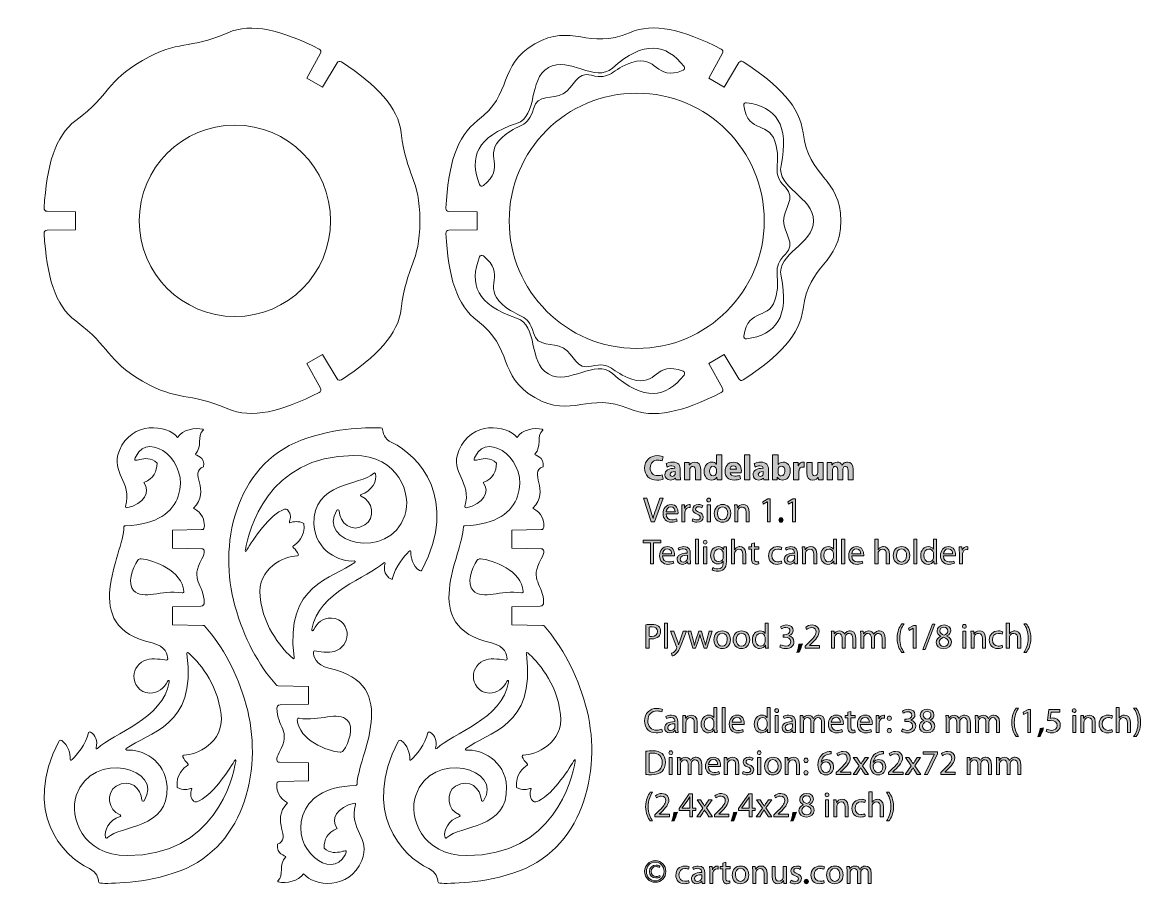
# Model space of a CAD drawing. Header units: inches. Extents: x 8 to 183, y -149 to -13.
import ezdxf

# ---------------------------------------------------------------- set-up
doc = ezdxf.new("R2010")
doc.units = ezdxf.units.IN
doc.header["$MEASUREMENT"] = 0
doc.layers.add('Layer 1', color=7, linetype='Continuous')

# ---------------------------------------------------------------- blocks, each defined once
blk = doc.blocks.new('block 2')
at = {"layer": 'Layer 1', "color": 1, "lineweight": 9}
for points, knots in [([(136.45, -43.72), (136.45, -36.96), (131.34, -36.93), (130.53, -29.94), (130.06, -25.9), (126.82, -22.5), (121.13, -18.79), (120.9, -18.63), (120.6, -18.71), (120.46, -18.94), (120.46, -18.94), (118.16, -22.77), (118.16, -22.77), (118.16, -22.77), (115.74, -21.37), (115.74, -21.37), (115.74, -21.37), (117.9, -17.47), (117.9, -17.47), (118.04, -17.23), (117.95, -16.93), (117.7, -16.8), (111.64, -13.73), (107.08, -12.63), (103.34, -14.24), (96.88, -17.04), (94.3, -12.63), (88.45, -16), (82.6, -19.38), (85.13, -23.82), (79.48, -28.02), (76.22, -30.45), (74.89, -34.95), (74.52, -41.73), (74.5, -42.01), (74.72, -42.24), (74.99, -42.24), (74.99, -42.24), (79.45, -42.32), (79.45, -42.32), (79.45, -42.32), (79.45, -45.12), (79.45, -45.12), (79.45, -45.12), (74.99, -45.19), (74.99, -45.19), (74.72, -45.19), (74.5, -45.42), (74.52, -45.7), (74.89, -52.48), (76.22, -56.99), (79.48, -59.41), (85.13, -63.61), (82.61, -68.05), (88.45, -71.43), (94.3, -74.8), (96.88, -70.4), (103.34, -73.19), (107.08, -74.8), (111.64, -73.7), (117.7, -70.63), (117.95, -70.5), (118.04, -70.2), (117.9, -69.96), (117.9, -69.96), (115.74, -66.06), (115.74, -66.06), (115.74, -66.06), (118.16, -64.66), (118.16, -64.66), (118.16, -64.66), (120.46, -68.49), (120.46, -68.49), (120.6, -68.73), (120.9, -68.8), (121.13, -68.65), (126.82, -64.93), (130.06, -61.53), (130.53, -57.49), (131.34, -50.5), (136.45, -50.47), (136.45, -43.71)], [0, 0, 0, 0, 1, 1, 1, 2, 2, 2, 3, 3, 3, 4, 4, 4, 5, 5, 5, 6, 6, 6, 7, 7, 7, 8, 8, 8, 9, 9, 9, 10, 10, 10, 11, 11, 11, 12, 12, 12, 13, 13, 13, 14, 14, 14, 15, 15, 15, 16, 16, 16, 17, 17, 17, 18, 18, 18, 19, 19, 19, 20, 20, 20, 21, 21, 21, 22, 22, 22, 23, 23, 23, 24, 24, 24, 25, 25, 25, 26, 26, 26, 27, 27, 27, 27]), ([(92.91, -23.81), (94.72, -22.77), (94.94, -20.26), (97.35, -20.91), (100.49, -21.75), (100.44, -19.95), (103.7, -18.9), (107.73, -17.59), (107.3, -21.91), (111.71, -20.14), (111.96, -20.03), (112.03, -19.76), (111.86, -19.54), (109.02, -15.92), (105.56, -15.4), (100.65, -19.78), (97.94, -22.2), (93.84, -17.84), (90.59, -19.72), (87.35, -21.59), (89.07, -27.32), (85.62, -28.46), (79.38, -30.52), (78.1, -33.77), (79.81, -38.05), (79.91, -38.3), (80.19, -38.38), (80.4, -38.21), (84.15, -35.28), (80.19, -33.49), (83.33, -30.65), (85.88, -28.36), (87.41, -29.3), (88.25, -26.16), (88.9, -23.75), (91.17, -24.81), (92.98, -23.77)], [0, 0, 0, 0, 1, 1, 1, 2, 2, 2, 3, 3, 3, 4, 4, 4, 5, 5, 5, 6, 6, 6, 7, 7, 7, 8, 8, 8, 9, 9, 9, 10, 10, 10, 11, 11, 11, 12, 12, 12, 12]), ([(124.45, -43.72), (124.45, -54.76), (115.5, -63.72), (104.45, -63.72), (93.41, -63.72), (84.45, -54.76), (84.45, -43.72), (84.45, -32.67), (93.41, -23.72), (104.45, -23.72), (115.5, -23.72), (124.45, -32.67), (124.45, -43.72)], [0, 0, 0, 0, 1, 1, 1, 2, 2, 2, 3, 3, 3, 4, 4, 4, 4]), ([(127.46, -43.75), (127.46, -41.67), (129.52, -40.23), (127.75, -38.46), (125.46, -36.16), (127.04, -35.31), (126.32, -31.96), (125.44, -27.81), (121.91, -30.35), (121.24, -25.64), (121.2, -25.37), (121.41, -25.17), (121.68, -25.21), (126.24, -25.86), (128.42, -28.6), (127.08, -35.03), (126.34, -38.6), (132.16, -39.97), (132.16, -43.72), (132.16, -47.46), (126.34, -48.83), (127.08, -52.4), (128.42, -58.83), (126.24, -61.57), (121.68, -62.22), (121.41, -62.26), (121.21, -62.06), (121.24, -61.79), (121.91, -57.08), (125.44, -59.62), (126.32, -55.47), (127.04, -52.12), (125.46, -51.26), (127.75, -48.97), (129.52, -47.2), (127.46, -45.76), (127.46, -43.68)], [0, 0, 0, 0, 1, 1, 1, 2, 2, 2, 3, 3, 3, 4, 4, 4, 5, 5, 5, 6, 6, 6, 7, 7, 7, 8, 8, 8, 9, 9, 9, 10, 10, 10, 11, 11, 11, 12, 12, 12, 12]), ([(92.91, -63.62), (94.72, -64.67), (94.94, -67.17), (97.35, -66.52), (100.49, -65.68), (100.44, -67.48), (103.7, -68.54), (107.73, -69.84), (107.3, -65.52), (111.71, -67.29), (111.96, -67.4), (112.03, -67.68), (111.86, -67.89), (109.02, -71.51), (105.56, -72.03), (100.65, -67.65), (97.94, -65.23), (93.84, -69.59), (90.59, -67.71), (87.35, -65.84), (89.07, -60.11), (85.62, -58.97), (79.38, -56.91), (78.1, -53.66), (79.81, -49.39), (79.91, -49.13), (80.19, -49.05), (80.4, -49.22), (84.15, -52.15), (80.19, -53.94), (83.33, -56.78), (85.88, -59.07), (87.41, -58.13), (88.25, -61.27), (88.9, -63.68), (91.17, -62.62), (92.98, -63.66)], [0, 0, 0, 0, 1, 1, 1, 2, 2, 2, 3, 3, 3, 4, 4, 4, 5, 5, 5, 6, 6, 6, 7, 7, 7, 8, 8, 8, 9, 9, 9, 10, 10, 10, 11, 11, 11, 12, 12, 12, 12])]:
    blk.add_open_spline(points, degree=3, knots=knots, dxfattribs=at)
blk = doc.blocks.new('block 3')
at = {"layer": 'Layer 1', "color": 1, "lineweight": 9}
for points, knots in [([(26.95, -68.83), (21.1, -65.45), (22.13, -63.61), (16.48, -59.41), (13.25, -57.01), (11.92, -52.37), (11.53, -45.71), (11.52, -45.44), (11.73, -45.21), (12.01, -45.21), (12.01, -45.21), (16.45, -45.12), (16.45, -45.12), (16.45, -45.12), (16.45, -42.32), (16.45, -42.32), (16.45, -42.32), (12.01, -42.23), (12.01, -42.23), (11.73, -42.22), (11.52, -41.99), (11.53, -41.72), (11.92, -35.06), (13.25, -30.42), (16.48, -28.02), (22.13, -23.82), (21.1, -21.98), (26.95, -18.6), (32.8, -15.23), (33.88, -17.04), (40.34, -14.24), (44.03, -12.65), (48.72, -13.81), (54.68, -16.81), (54.92, -16.93), (55.02, -17.23), (54.88, -17.47), (54.88, -17.47), (52.74, -21.37), (52.74, -21.37), (52.74, -21.37), (55.16, -22.77), (55.16, -22.77), (55.16, -22.77), (57.46, -18.96), (57.46, -18.96), (57.61, -18.72), (57.91, -18.65), (58.14, -18.81), (63.71, -22.47), (67.06, -25.95), (67.53, -29.94), (68.34, -36.93), (70.45, -36.96), (70.45, -43.72), (70.45, -50.47), (68.34, -50.5), (67.53, -57.49), (67.06, -61.49), (63.71, -64.96), (58.14, -68.63), (57.91, -68.78), (57.61, -68.71), (57.46, -68.47), (57.46, -68.47), (55.16, -64.67), (55.16, -64.67), (55.16, -64.67), (52.74, -66.07), (52.74, -66.07), (52.74, -66.07), (54.88, -69.96), (54.88, -69.96), (55.02, -70.2), (54.92, -70.5), (54.68, -70.62), (48.72, -73.62), (44.03, -74.78), (40.34, -73.19), (33.88, -70.4), (32.8, -72.2), (26.95, -68.83), (26.95, -68.83), (26.95, -68.83), (26.95, -68.83)], [0, 0, 0, 0, 1, 1, 1, 2, 2, 2, 3, 3, 3, 4, 4, 4, 5, 5, 5, 6, 6, 6, 7, 7, 7, 8, 8, 8, 9, 9, 9, 10, 10, 10, 11, 11, 11, 12, 12, 12, 13, 13, 13, 14, 14, 14, 15, 15, 15, 16, 16, 16, 17, 17, 17, 18, 18, 18, 19, 19, 19, 20, 20, 20, 21, 21, 21, 22, 22, 22, 23, 23, 23, 24, 24, 24, 25, 25, 25, 26, 26, 26, 27, 27, 27, 28, 28, 28, 28]), ([(56.45, -43.72), (56.45, -52), (49.73, -58.72), (41.45, -58.72), (33.17, -58.72), (26.45, -52), (26.45, -43.72), (26.45, -35.43), (33.17, -28.72), (41.45, -28.72), (49.73, -28.72), (56.45, -35.43), (56.45, -43.72)], [0, 0, 0, 0, 1, 1, 1, 2, 2, 2, 3, 3, 3, 4, 4, 4, 4])]:
    blk.add_open_spline(points, degree=3, knots=knots, dxfattribs=at)
blk = doc.blocks.new('block 4')
at = {"layer": 'Layer 1', "color": 1, "lineweight": 9}
for points, knots in [([(36.23, -92.11), (36.58, -92.11), (36.66, -91.87), (36.66, -91.48), (36.66, -90.63), (36.39, -89.57), (34.95, -88.74), (37.77, -85.92), (34.1, -83.14), (36.54, -82.26), (36.81, -80.65), (35.25, -80.51), (35.25, -80.28), (36.46, -79.06), (35.41, -77.46), (36.49, -76.54), (36.53, -76.51), (36.53, -76.4), (36.42, -76.37), (35.21, -76.08), (33.19, -76.47), (32.47, -77.65), (30.84, -75.66), (25.27, -75), (23.33, -79.72), (21.85, -83.32), (25.42, -84.49), (24.3, -88.49), (24.25, -88.68), (24.39, -88.7), (24.46, -88.69), (27.23, -88.15), (28.28, -86.12), (27.17, -84.75), (28.82, -84.01), (29.18, -83.08), (29.24, -81.67), (27.37, -79.93), (25.06, -82.26), (25.94, -80.58), (28.05, -76.55), (34.45, -81.46), (32.57, -86.85), (31.7, -89.34), (29.33, -91.32), (24.28, -91.49), (24.2, -91.49), (24.05, -91.5), (24.05, -91.69), (24.05, -95.95), (16.7, -107.3), (28.47, -109.87), (30.63, -110.34), (30.89, -111.78), (30.91, -112.36), (30.91, -112.51), (30.82, -112.59), (30.69, -112.56), (30.13, -112.46), (28.54, -112.22), (27.63, -112.49), (26.36, -112.86), (25.66, -113.98), (25.61, -115.07), (25.57, -116.17), (26.41, -117.72), (28.09, -117.72), (29.46, -117.72), (30.31, -117.02), (30.87, -115.89), (31, -115.63), (31.18, -115.68), (31.13, -115.99), (30.22, -121.79), (22.32, -124.05), (19.9, -126.39), (19.79, -126.49), (19.63, -126.44), (19.67, -126.31), (19.99, -125.2), (19.59, -124.28), (18.79, -123.83), (18.63, -123.74), (18.5, -123.87), (18.48, -123.95), (18.09, -125.73), (16.64, -127.44), (15.92, -128.14), (15.7, -128.36), (15.61, -128.27), (15.63, -127.97), (15.69, -127.31), (15.29, -125.81), (14.29, -125.16), (14.05, -125), (13.89, -125.21), (13.84, -125.3), (8.12, -136.3), (14.3, -143.19), (18.63, -145.22), (19.83, -145.78), (20.03, -146.8), (20.06, -147.27), (20.07, -147.43), (20.17, -147.53), (20.38, -147.53), (21.69, -147.53), (27.23, -147.71), (32.84, -145.58), (43.29, -141.61), (45.86, -128.96), (43.22, -119.61), (41.78, -114.54), (39.57, -110.4), (36.69, -107.2), (36.65, -107.16), (36.63, -107.11), (36.44, -107.11), (36.44, -107.11), (31.67, -107.01), (31.67, -107.01), (31.67, -107.01), (31.67, -104.21), (31.67, -104.21), (31.67, -104.21), (36.11, -104.11), (36.11, -104.11), (36.53, -104.11), (36.63, -103.74), (36.63, -103.6), (36.63, -100.58), (34.28, -100.16), (36.27, -96.67), (36.87, -95.62), (36.69, -95.11), (36.24, -95.11), (36.24, -95.11), (31.67, -95.01), (31.67, -95.01), (31.67, -95.01), (31.67, -92.21), (31.67, -92.21), (31.67, -92.21), (36.23, -92.11), (36.23, -92.11)], [0, 0, 0, 0, 1, 1, 1, 2, 2, 2, 3, 3, 3, 4, 4, 4, 5, 5, 5, 6, 6, 6, 7, 7, 7, 8, 8, 8, 9, 9, 9, 10, 10, 10, 11, 11, 11, 12, 12, 12, 13, 13, 13, 14, 14, 14, 15, 15, 15, 16, 16, 16, 17, 17, 17, 18, 18, 18, 19, 19, 19, 20, 20, 20, 21, 21, 21, 22, 22, 22, 23, 23, 23, 24, 24, 24, 25, 25, 25, 26, 26, 26, 27, 27, 27, 28, 28, 28, 29, 29, 29, 30, 30, 30, 31, 31, 31, 32, 32, 32, 33, 33, 33, 34, 34, 34, 35, 35, 35, 36, 36, 36, 37, 37, 37, 38, 38, 38, 39, 39, 39, 40, 40, 40, 41, 41, 41, 42, 42, 42, 43, 43, 43, 44, 44, 44, 45, 45, 45, 46, 46, 46, 47, 47, 47, 48, 48, 48, 48]), ([(26.24, -96.9), (25.26, -98.2), (24.55, -100.65), (25.57, -101.66), (27.12, -103.22), (29.85, -101.46), (33.16, -102.02), (33.32, -102.05), (33.46, -101.94), (33.44, -101.78), (33.18, -98.56), (28.73, -96.85), (26.73, -96.68), (26.56, -96.67), (26.34, -96.77), (26.24, -96.9)], [0, 0, 0, 0, 1, 1, 1, 2, 2, 2, 3, 3, 3, 4, 4, 4, 5, 5, 5, 5]), ([(39.28, -121.07), (39.81, -125.53), (35.34, -127.46), (33.5, -127.44), (33.33, -127.44), (33.22, -127.55), (33.28, -127.7), (33.45, -128.11), (33.75, -128.46), (33.98, -128.67), (34.14, -128.83), (34.17, -128.96), (34.04, -129.04), (33.49, -129.39), (32.12, -130.48), (32.41, -132.53), (33.32, -132.98), (34.08, -132.82), (34.48, -132.68), (34.68, -132.6), (34.71, -132.67), (34.63, -132.88), (34.49, -133.29), (34.38, -134), (34.93, -134.62), (35.03, -134.74), (35.27, -134.8), (35.43, -134.76), (37.73, -134.07), (40.43, -129.91), (41.34, -128.4), (41.55, -128.06), (41.64, -128.07), (41.58, -128.44), (41.08, -131.28), (38.24, -143.18), (24.57, -143.18), (17.51, -143.18), (15.44, -137.13), (16.57, -133.77), (19.03, -126.48), (30.51, -129.54), (27.21, -134.61), (27.12, -134.75), (26.88, -134.66), (26.87, -134.48), (26.78, -132.7), (25.02, -130.96), (22.83, -132.3), (21.22, -133.29), (21.51, -136.08), (23.44, -136.82), (23.57, -136.87), (23.59, -137), (23.46, -137.04), (21.7, -137.59), (20.86, -139.28), (21.17, -140.33), (21.22, -140.49), (21.37, -140.49), (21.49, -140.37), (23.46, -138.41), (31.12, -139.07), (30.82, -132.42), (30.63, -128.18), (26.72, -126.47), (24.51, -126.66), (24.36, -126.67), (24.3, -126.52), (24.42, -126.43), (27.79, -123.87), (35.51, -123.07), (33.92, -111.58), (33.9, -111.42), (33.92, -111.22), (34.15, -111.43), (35.58, -112.67), (38.68, -115.95), (39.28, -121.07)], [0, 0, 0, 0, 1, 1, 1, 2, 2, 2, 3, 3, 3, 4, 4, 4, 5, 5, 5, 6, 6, 6, 7, 7, 7, 8, 8, 8, 9, 9, 9, 10, 10, 10, 11, 11, 11, 12, 12, 12, 13, 13, 13, 14, 14, 14, 15, 15, 15, 16, 16, 16, 17, 17, 17, 18, 18, 18, 19, 19, 19, 20, 20, 20, 21, 21, 21, 22, 22, 22, 23, 23, 23, 24, 24, 24, 25, 25, 25, 26, 26, 26, 26])]:
    blk.add_open_spline(points, degree=3, knots=knots, dxfattribs=at)
blk = doc.blocks.new('block 5')
at = {"layer": 'Layer 1', "color": 1, "lineweight": 9}
for points, knots in [([(89.45, -92.11), (89.8, -92.11), (89.88, -91.87), (89.88, -91.48), (89.88, -90.63), (89.61, -89.57), (88.16, -88.74), (90.99, -85.92), (87.31, -83.14), (89.76, -82.26), (90.03, -80.65), (88.46, -80.51), (88.46, -80.28), (89.67, -79.06), (88.63, -77.46), (89.71, -76.54), (89.75, -76.51), (89.75, -76.4), (89.63, -76.37), (88.42, -76.08), (86.41, -76.47), (85.68, -77.65), (84.05, -75.66), (78.49, -75), (76.55, -79.72), (75.06, -83.32), (78.64, -84.49), (77.52, -88.49), (77.46, -88.68), (77.6, -88.7), (77.68, -88.69), (80.44, -88.15), (81.5, -86.12), (80.38, -84.75), (82.03, -84.01), (82.4, -83.08), (82.46, -81.67), (80.59, -79.93), (78.27, -82.26), (79.15, -80.58), (81.27, -76.55), (87.66, -81.46), (85.78, -86.85), (84.91, -89.34), (82.54, -91.32), (77.5, -91.49), (77.42, -91.49), (77.27, -91.5), (77.27, -91.69), (77.27, -95.95), (69.92, -107.3), (81.69, -109.87), (83.84, -110.34), (84.1, -111.78), (84.12, -112.36), (84.13, -112.51), (84.04, -112.59), (83.91, -112.56), (83.34, -112.46), (81.75, -112.22), (80.84, -112.49), (79.58, -112.86), (78.87, -113.98), (78.83, -115.07), (78.79, -116.17), (79.62, -117.72), (81.31, -117.72), (82.67, -117.72), (83.53, -117.02), (84.08, -115.89), (84.21, -115.63), (84.39, -115.68), (84.35, -115.99), (83.44, -121.79), (75.53, -124.05), (73.11, -126.39), (73.01, -126.49), (72.85, -126.44), (72.89, -126.31), (73.21, -125.2), (72.81, -124.28), (72.01, -123.83), (71.84, -123.74), (71.71, -123.87), (71.7, -123.95), (71.31, -125.73), (69.86, -127.44), (69.13, -128.14), (68.91, -128.36), (68.82, -128.27), (68.85, -127.97), (68.91, -127.31), (68.5, -125.81), (67.51, -125.16), (67.27, -125), (67.1, -125.21), (67.06, -125.3), (61.34, -136.3), (67.51, -143.19), (71.84, -145.22), (73.04, -145.78), (73.24, -146.8), (73.27, -147.27), (73.28, -147.43), (73.38, -147.53), (73.59, -147.53), (74.91, -147.53), (80.44, -147.71), (86.05, -145.58), (96.5, -141.61), (99.08, -128.96), (96.43, -119.61), (95, -114.54), (92.79, -110.4), (89.91, -107.2), (89.86, -107.16), (89.84, -107.11), (89.66, -107.11), (89.66, -107.11), (84.88, -107.01), (84.88, -107.01), (84.88, -107.01), (84.88, -104.21), (84.88, -104.21), (84.88, -104.21), (89.32, -104.11), (89.32, -104.11), (89.75, -104.11), (89.85, -103.74), (89.85, -103.6), (89.85, -100.58), (87.49, -100.16), (89.49, -96.67), (90.08, -95.62), (89.91, -95.11), (89.46, -95.11), (89.46, -95.11), (84.88, -95.01), (84.88, -95.01), (84.88, -95.01), (84.88, -92.21), (84.88, -92.21), (84.88, -92.21), (89.45, -92.11), (89.45, -92.11)], [0, 0, 0, 0, 1, 1, 1, 2, 2, 2, 3, 3, 3, 4, 4, 4, 5, 5, 5, 6, 6, 6, 7, 7, 7, 8, 8, 8, 9, 9, 9, 10, 10, 10, 11, 11, 11, 12, 12, 12, 13, 13, 13, 14, 14, 14, 15, 15, 15, 16, 16, 16, 17, 17, 17, 18, 18, 18, 19, 19, 19, 20, 20, 20, 21, 21, 21, 22, 22, 22, 23, 23, 23, 24, 24, 24, 25, 25, 25, 26, 26, 26, 27, 27, 27, 28, 28, 28, 29, 29, 29, 30, 30, 30, 31, 31, 31, 32, 32, 32, 33, 33, 33, 34, 34, 34, 35, 35, 35, 36, 36, 36, 37, 37, 37, 38, 38, 38, 39, 39, 39, 40, 40, 40, 41, 41, 41, 42, 42, 42, 43, 43, 43, 44, 44, 44, 45, 45, 45, 46, 46, 46, 47, 47, 47, 48, 48, 48, 48]), ([(79.45, -96.9), (78.48, -98.2), (77.76, -100.65), (78.78, -101.66), (80.34, -103.22), (83.07, -101.46), (86.38, -102.02), (86.54, -102.05), (86.67, -101.94), (86.66, -101.78), (86.4, -98.56), (81.95, -96.85), (79.94, -96.68), (79.78, -96.67), (79.55, -96.77), (79.45, -96.9)], [0, 0, 0, 0, 1, 1, 1, 2, 2, 2, 3, 3, 3, 4, 4, 4, 5, 5, 5, 5]), ([(92.5, -121.07), (93.03, -125.53), (88.55, -127.46), (86.71, -127.44), (86.55, -127.44), (86.44, -127.55), (86.5, -127.7), (86.66, -128.11), (86.97, -128.46), (87.19, -128.67), (87.35, -128.83), (87.39, -128.96), (87.25, -129.04), (86.71, -129.39), (85.34, -130.48), (85.62, -132.53), (86.54, -132.98), (87.3, -132.82), (87.7, -132.68), (87.89, -132.6), (87.92, -132.67), (87.85, -132.88), (87.71, -133.29), (87.6, -134), (88.14, -134.62), (88.25, -134.74), (88.49, -134.8), (88.65, -134.76), (90.94, -134.07), (93.64, -129.91), (94.56, -128.4), (94.77, -128.06), (94.86, -128.07), (94.79, -128.44), (94.29, -131.28), (91.45, -143.18), (77.79, -143.18), (70.73, -143.18), (68.66, -137.13), (69.79, -133.77), (72.24, -126.48), (83.72, -129.54), (80.42, -134.61), (80.33, -134.75), (80.09, -134.66), (80.09, -134.48), (79.99, -132.7), (78.24, -130.96), (76.05, -132.3), (74.43, -133.29), (74.73, -136.08), (76.66, -136.82), (76.79, -136.87), (76.8, -137), (76.68, -137.04), (74.91, -137.59), (74.08, -139.28), (74.39, -140.33), (74.44, -140.49), (74.58, -140.49), (74.7, -140.37), (76.67, -138.41), (84.33, -139.07), (84.03, -132.42), (83.84, -128.18), (79.94, -126.47), (77.73, -126.66), (77.57, -126.67), (77.52, -126.52), (77.63, -126.43), (81, -123.87), (88.72, -123.07), (87.14, -111.58), (87.12, -111.42), (87.13, -111.22), (87.37, -111.43), (88.8, -112.67), (91.9, -115.95), (92.5, -121.07)], [0, 0, 0, 0, 1, 1, 1, 2, 2, 2, 3, 3, 3, 4, 4, 4, 5, 5, 5, 6, 6, 6, 7, 7, 7, 8, 8, 8, 9, 9, 9, 10, 10, 10, 11, 11, 11, 12, 12, 12, 13, 13, 13, 14, 14, 14, 15, 15, 15, 16, 16, 16, 17, 17, 17, 18, 18, 18, 19, 19, 19, 20, 20, 20, 21, 21, 21, 22, 22, 22, 23, 23, 23, 24, 24, 24, 25, 25, 25, 26, 26, 26, 26])]:
    blk.add_open_spline(points, degree=3, knots=knots, dxfattribs=at)
blk = doc.blocks.new('block 6')
at = {"layer": 'Layer 1', "color": 1, "lineweight": 9}
for points, knots in [([(48.43, -131.57), (48.08, -131.57), (48, -131.81), (48, -132.2), (48, -133.05), (48.27, -134.11), (49.71, -134.93), (46.89, -137.75), (50.56, -140.53), (48.12, -141.42), (47.85, -143.02), (49.42, -143.16), (49.42, -143.4), (48.2, -144.61), (49.25, -146.22), (48.17, -147.14), (48.13, -147.17), (48.13, -147.27), (48.25, -147.3), (49.45, -147.6), (51.47, -147.2), (52.19, -146.02), (53.83, -148.02), (59.39, -148.67), (61.33, -143.96), (62.81, -140.35), (59.24, -139.19), (60.36, -135.19), (60.41, -135), (60.28, -134.97), (60.2, -134.99), (57.44, -135.53), (56.38, -137.56), (57.5, -138.93), (55.85, -139.67), (55.48, -140.59), (55.42, -142.01), (57.29, -143.75), (59.6, -141.41), (58.72, -143.09), (56.61, -147.13), (50.22, -142.22), (52.1, -136.83), (52.96, -134.34), (55.34, -132.36), (60.38, -132.19), (60.46, -132.19), (60.61, -132.18), (60.61, -131.99), (60.61, -127.72), (67.96, -116.37), (56.19, -113.81), (54.04, -113.34), (53.77, -111.9), (53.76, -111.32), (53.75, -111.17), (53.84, -111.09), (53.97, -111.11), (54.53, -111.21), (56.13, -111.46), (57.04, -111.19), (58.3, -110.82), (59, -109.7), (59.05, -108.61), (59.09, -107.5), (58.25, -105.96), (56.57, -105.96), (55.21, -105.96), (54.35, -106.65), (53.8, -107.78), (53.66, -108.05), (53.48, -108), (53.53, -107.69), (54.44, -101.88), (62.34, -99.63), (64.77, -97.29), (64.87, -97.19), (65.03, -97.24), (64.99, -97.37), (64.67, -98.48), (65.07, -99.4), (65.87, -99.84), (66.03, -99.93), (66.16, -99.81), (66.18, -99.73), (66.57, -97.95), (68.02, -96.24), (68.74, -95.53), (68.96, -95.32), (69.06, -95.41), (69.03, -95.71), (68.97, -96.37), (69.38, -97.87), (70.37, -98.52), (70.61, -98.68), (70.77, -98.46), (70.82, -98.38), (76.54, -87.37), (70.37, -80.48), (66.03, -78.46), (64.83, -77.9), (64.63, -76.88), (64.6, -76.41), (64.59, -76.25), (64.49, -76.15), (64.29, -76.15), (62.97, -76.14), (57.43, -75.97), (51.83, -78.1), (41.37, -82.07), (38.8, -94.72), (41.45, -104.07), (42.88, -109.14), (45.09, -113.28), (47.97, -116.47), (48.02, -116.52), (48.03, -116.57), (48.22, -116.57), (48.22, -116.57), (52.99, -116.67), (52.99, -116.67), (52.99, -116.67), (52.99, -119.47), (52.99, -119.47), (52.99, -119.47), (48.56, -119.57), (48.56, -119.57), (48.13, -119.57), (48.03, -119.94), (48.03, -120.08), (48.03, -123.1), (50.38, -123.52), (48.39, -127.01), (47.8, -128.05), (47.97, -128.57), (48.42, -128.57), (48.42, -128.57), (52.99, -128.67), (52.99, -128.67), (52.99, -128.67), (52.99, -131.47), (52.99, -131.47), (52.99, -131.47), (48.43, -131.57), (48.43, -131.57)], [0, 0, 0, 0, 1, 1, 1, 2, 2, 2, 3, 3, 3, 4, 4, 4, 5, 5, 5, 6, 6, 6, 7, 7, 7, 8, 8, 8, 9, 9, 9, 10, 10, 10, 11, 11, 11, 12, 12, 12, 13, 13, 13, 14, 14, 14, 15, 15, 15, 16, 16, 16, 17, 17, 17, 18, 18, 18, 19, 19, 19, 20, 20, 20, 21, 21, 21, 22, 22, 22, 23, 23, 23, 24, 24, 24, 25, 25, 25, 26, 26, 26, 27, 27, 27, 28, 28, 28, 29, 29, 29, 30, 30, 30, 31, 31, 31, 32, 32, 32, 33, 33, 33, 34, 34, 34, 35, 35, 35, 36, 36, 36, 37, 37, 37, 38, 38, 38, 39, 39, 39, 40, 40, 40, 41, 41, 41, 42, 42, 42, 43, 43, 43, 44, 44, 44, 45, 45, 45, 46, 46, 46, 47, 47, 47, 48, 48, 48, 48]), ([(45.38, -102.61), (44.85, -98.15), (49.33, -96.22), (51.17, -96.24), (51.33, -96.24), (51.44, -96.13), (51.38, -95.97), (51.22, -95.56), (50.91, -95.22), (50.69, -95), (50.53, -94.85), (50.49, -94.72), (50.62, -94.63), (51.17, -94.29), (52.54, -93.2), (52.26, -91.14), (51.34, -90.7), (50.58, -90.85), (50.18, -91), (49.99, -91.07), (49.96, -91.01), (50.03, -90.8), (50.17, -90.39), (50.28, -89.68), (49.74, -89.06), (49.63, -88.94), (49.39, -88.87), (49.23, -88.92), (46.93, -89.61), (44.24, -93.77), (43.32, -95.27), (43.11, -95.61), (43.02, -95.61), (43.09, -95.23), (43.59, -92.4), (46.43, -80.5), (60.09, -80.5), (67.15, -80.5), (69.22, -86.55), (68.09, -89.91), (65.63, -97.2), (54.15, -94.14), (57.45, -89.07), (57.55, -88.92), (57.78, -89.02), (57.79, -89.19), (57.89, -90.98), (59.64, -92.72), (61.83, -91.38), (63.45, -90.38), (63.15, -87.6), (61.22, -86.85), (61.09, -86.81), (61.08, -86.67), (61.2, -86.63), (62.96, -86.08), (63.8, -84.39), (63.49, -83.35), (63.44, -83.19), (63.29, -83.19), (63.18, -83.3), (61.21, -85.26), (53.54, -84.61), (53.84, -91.26), (54.04, -95.49), (57.94, -97.21), (60.15, -97.02), (60.31, -97.01), (60.36, -97.16), (60.25, -97.24), (56.87, -99.8), (49.16, -100.61), (50.74, -112.09), (50.76, -112.25), (50.74, -112.45), (50.51, -112.25), (49.08, -111.01), (45.98, -107.72), (45.38, -102.61)], [0, 0, 0, 0, 1, 1, 1, 2, 2, 2, 3, 3, 3, 4, 4, 4, 5, 5, 5, 6, 6, 6, 7, 7, 7, 8, 8, 8, 9, 9, 9, 10, 10, 10, 11, 11, 11, 12, 12, 12, 13, 13, 13, 14, 14, 14, 15, 15, 15, 16, 16, 16, 17, 17, 17, 18, 18, 18, 19, 19, 19, 20, 20, 20, 21, 21, 21, 22, 22, 22, 23, 23, 23, 24, 24, 24, 25, 25, 25, 26, 26, 26, 26]), ([(58.42, -126.78), (59.4, -125.48), (60.11, -123.03), (59.1, -122.01), (57.54, -120.46), (54.81, -122.21), (51.5, -121.66), (51.34, -121.63), (51.21, -121.74), (51.22, -121.9), (51.48, -125.12), (55.93, -126.83), (57.93, -127), (58.1, -127.01), (58.32, -126.91), (58.42, -126.78)], [0, 0, 0, 0, 1, 1, 1, 2, 2, 2, 3, 3, 3, 4, 4, 4, 5, 5, 5, 5])]:
    blk.add_open_spline(points, degree=3, knots=knots, dxfattribs=at)
blk = doc.blocks.new('block 7')
at = {"layer": 'Layer 1'}
h = blk.add_hatch(color=7, dxfattribs=at)
h.dxf.hatch_style = 2
edge = h.paths.add_edge_path()
edge.add_spline(control_points=[(108.57, -84.19), (108.42, -84.26), (108.06, -84.35), (107.62, -84.35), (106.34, -84.35), (105.68, -83.54), (105.68, -82.49), (105.68, -81.22), (106.58, -80.52), (107.7, -80.52), (108.14, -80.52), (108.47, -80.61), (108.61, -80.69), (108.61, -80.69), (108.44, -81.35), (108.44, -81.35), (108.27, -81.28), (108.04, -81.21), (107.73, -81.21), (107.07, -81.21), (106.56, -81.61), (106.56, -82.44), (106.56, -83.18), (107, -83.65), (107.74, -83.65), (108, -83.65), (108.27, -83.6), (108.44, -83.53), (108.44, -83.53), (108.57, -84.19), (108.57, -84.19)], knot_values=[0, 0, 0, 0, 1, 1, 1, 2, 2, 2, 3, 3, 3, 4, 4, 4, 5, 5, 5, 6, 6, 6, 7, 7, 7, 8, 8, 8, 9, 9, 9, 10, 10, 10, 10], degree=3, periodic=1)
h = blk.add_hatch(color=7, dxfattribs=at)
h.dxf.hatch_style = 2
edge = h.paths.add_edge_path()
edge.add_spline(control_points=[(117.77, -80.38), (117.77, -80.38), (117.77, -83.48), (117.77, -83.48), (117.77, -83.79), (117.78, -84.11), (117.79, -84.29), (117.79, -84.29), (117.05, -84.29), (117.05, -84.29), (117.05, -84.29), (117.02, -83.9), (117.02, -83.9), (117.02, -83.9), (117, -83.9), (117, -83.9), (116.84, -84.19), (116.51, -84.35), (116.16, -84.35), (115.52, -84.35), (115.01, -83.8), (115.01, -82.97), (115, -82.06), (115.57, -81.53), (116.22, -81.53), (116.55, -81.53), (116.8, -81.65), (116.92, -81.83), (116.92, -81.83), (116.94, -81.83), (116.94, -81.83), (116.94, -81.83), (116.94, -80.38), (116.94, -80.38), (116.94, -80.38), (117.77, -80.38), (117.77, -80.38)], knot_values=[0, 0, 0, 0, 1, 1, 1, 2, 2, 2, 3, 3, 3, 4, 4, 4, 5, 5, 5, 6, 6, 6, 7, 7, 7, 8, 8, 8, 9, 9, 9, 10, 10, 10, 11, 11, 11, 12, 12, 12, 12], degree=3, periodic=1)
edge = h.paths.add_edge_path()
edge.add_spline(control_points=[(116.94, -82.74), (116.94, -82.69), (116.94, -82.63), (116.92, -82.58), (116.88, -82.36), (116.69, -82.18), (116.44, -82.18), (116.05, -82.18), (115.86, -82.52), (115.86, -82.94), (115.86, -83.4), (116.08, -83.68), (116.43, -83.68), (116.67, -83.68), (116.87, -83.52), (116.92, -83.28), (116.93, -83.22), (116.94, -83.15), (116.94, -83.09), (116.94, -83.09), (116.94, -82.74), (116.94, -82.74)], knot_values=[0, 0, 0, 0, 1, 1, 1, 2, 2, 2, 3, 3, 3, 4, 4, 4, 5, 5, 5, 6, 6, 6, 7, 7, 7, 7], degree=3, periodic=1)
h = blk.add_hatch(color=7, dxfattribs=at)
h.dxf.hatch_style = 2
h.paths.add_polyline_path([(121.35, -80.38), (122.18, -80.38), (122.18, -84.29), (121.35, -84.29)])
h = blk.add_hatch(color=7, dxfattribs=at)
h.dxf.hatch_style = 2
edge = h.paths.add_edge_path()
edge.add_spline(control_points=[(125.76, -80.38), (125.76, -80.38), (126.6, -80.38), (126.6, -80.38), (126.6, -80.38), (126.6, -81.92), (126.6, -81.92), (126.6, -81.92), (126.61, -81.92), (126.61, -81.92), (126.77, -81.69), (127.05, -81.54), (127.42, -81.54), (128.07, -81.54), (128.54, -82.07), (128.53, -82.9), (128.53, -83.86), (127.92, -84.35), (127.3, -84.35), (126.99, -84.35), (126.68, -84.23), (126.49, -83.91), (126.49, -83.91), (126.48, -83.91), (126.48, -83.91), (126.48, -83.91), (126.45, -84.29), (126.45, -84.29), (126.45, -84.29), (125.74, -84.29), (125.74, -84.29), (125.75, -84.11), (125.76, -83.79), (125.76, -83.48), (125.76, -83.48), (125.76, -80.38), (125.76, -80.38)], knot_values=[0, 0, 0, 0, 1, 1, 1, 2, 2, 2, 3, 3, 3, 4, 4, 4, 5, 5, 5, 6, 6, 6, 7, 7, 7, 8, 8, 8, 9, 9, 9, 10, 10, 10, 11, 11, 11, 12, 12, 12, 12], degree=3, periodic=1)
edge = h.paths.add_edge_path()
edge.add_spline(control_points=[(126.6, -83.14), (126.6, -83.2), (126.6, -83.25), (126.62, -83.29), (126.67, -83.51), (126.86, -83.69), (127.11, -83.69), (127.46, -83.69), (127.68, -83.41), (127.68, -82.93), (127.68, -82.51), (127.5, -82.18), (127.11, -82.18), (126.88, -82.18), (126.67, -82.35), (126.62, -82.59), (126.6, -82.64), (126.6, -82.69), (126.6, -82.75), (126.6, -82.75), (126.6, -83.14), (126.6, -83.14)], knot_values=[0, 0, 0, 0, 1, 1, 1, 2, 2, 2, 3, 3, 3, 4, 4, 4, 5, 5, 5, 6, 6, 6, 7, 7, 7, 7], degree=3, periodic=1)
h = blk.add_hatch(color=7, dxfattribs=at)
h.dxf.hatch_style = 2
edge = h.paths.add_edge_path()
edge.add_spline(control_points=[(111.28, -83.64), (111.28, -83.89), (111.29, -84.14), (111.32, -84.29), (111.32, -84.29), (110.57, -84.29), (110.57, -84.29), (110.57, -84.29), (110.52, -84.02), (110.52, -84.02), (110.52, -84.02), (110.5, -84.02), (110.5, -84.02), (110.32, -84.23), (110.05, -84.35), (109.73, -84.35), (109.19, -84.35), (108.86, -83.95), (108.86, -83.52), (108.86, -82.82), (109.49, -82.49), (110.44, -82.49), (110.44, -82.49), (110.44, -82.46), (110.44, -82.46), (110.44, -82.31), (110.36, -82.11), (109.95, -82.11), (109.68, -82.11), (109.38, -82.2), (109.21, -82.31), (109.21, -82.31), (109.05, -81.77), (109.05, -81.77), (109.24, -81.67), (109.61, -81.53), (110.1, -81.53), (111, -81.53), (111.28, -82.06), (111.28, -82.7), (111.28, -82.7), (111.28, -83.64), (111.28, -83.64)], knot_values=[0, 0, 0, 0, 1, 1, 1, 2, 2, 2, 3, 3, 3, 4, 4, 4, 5, 5, 5, 6, 6, 6, 7, 7, 7, 8, 8, 8, 9, 9, 9, 10, 10, 10, 11, 11, 11, 12, 12, 12, 13, 13, 13, 14, 14, 14, 14], degree=3, periodic=1)
edge = h.paths.add_edge_path()
edge.add_spline(control_points=[(110.47, -83.02), (110.03, -83.02), (109.69, -83.12), (109.69, -83.44), (109.69, -83.66), (109.83, -83.76), (110.02, -83.76), (110.22, -83.76), (110.4, -83.62), (110.45, -83.45), (110.46, -83.41), (110.47, -83.36), (110.47, -83.31), (110.47, -83.31), (110.47, -83.02), (110.47, -83.02)], knot_values=[0, 0, 0, 0, 1, 1, 1, 2, 2, 2, 3, 3, 3, 4, 4, 4, 5, 5, 5, 5], degree=3, periodic=1)
h = blk.add_hatch(color=7, dxfattribs=at)
h.dxf.hatch_style = 2
edge = h.paths.add_edge_path()
edge.add_spline(control_points=[(111.94, -82.46), (111.94, -82.12), (111.93, -81.84), (111.92, -81.6), (111.92, -81.6), (112.65, -81.6), (112.65, -81.6), (112.65, -81.6), (112.68, -81.97), (112.68, -81.97), (112.68, -81.97), (112.7, -81.97), (112.7, -81.97), (112.81, -81.8), (113.08, -81.54), (113.53, -81.54), (114.08, -81.54), (114.49, -81.91), (114.49, -82.7), (114.49, -82.7), (114.49, -84.29), (114.49, -84.29), (114.49, -84.29), (113.66, -84.29), (113.66, -84.29), (113.66, -84.29), (113.66, -82.8), (113.66, -82.8), (113.66, -82.45), (113.54, -82.21), (113.23, -82.21), (113, -82.21), (112.87, -82.37), (112.8, -82.53), (112.78, -82.58), (112.78, -82.66), (112.78, -82.74), (112.78, -82.74), (112.78, -84.29), (112.78, -84.29), (112.78, -84.29), (111.94, -84.29), (111.94, -84.29), (111.94, -84.29), (111.94, -82.46), (111.94, -82.46)], knot_values=[0, 0, 0, 0, 1, 1, 1, 2, 2, 2, 3, 3, 3, 4, 4, 4, 5, 5, 5, 6, 6, 6, 7, 7, 7, 8, 8, 8, 9, 9, 9, 10, 10, 10, 11, 11, 11, 12, 12, 12, 13, 13, 13, 14, 14, 14, 15, 15, 15, 15], degree=3, periodic=1)
h = blk.add_hatch(color=7, dxfattribs=at)
h.dxf.hatch_style = 2
edge = h.paths.add_edge_path()
edge.add_spline(control_points=[(119.09, -83.21), (119.11, -83.56), (119.45, -83.72), (119.84, -83.72), (120.13, -83.72), (120.36, -83.68), (120.59, -83.61), (120.59, -83.61), (120.7, -84.17), (120.7, -84.17), (120.42, -84.29), (120.09, -84.34), (119.72, -84.34), (118.81, -84.34), (118.29, -83.81), (118.29, -82.97), (118.29, -82.29), (118.71, -81.54), (119.65, -81.54), (120.52, -81.54), (120.85, -82.21), (120.85, -82.88), (120.85, -83.02), (120.83, -83.15), (120.82, -83.21), (120.82, -83.21), (119.09, -83.21), (119.09, -83.21)], knot_values=[0, 0, 0, 0, 1, 1, 1, 2, 2, 2, 3, 3, 3, 4, 4, 4, 5, 5, 5, 6, 6, 6, 7, 7, 7, 8, 8, 8, 9, 9, 9, 9], degree=3, periodic=1)
edge = h.paths.add_edge_path()
edge.add_spline(control_points=[(120.07, -82.64), (120.07, -82.43), (119.98, -82.09), (119.6, -82.09), (119.25, -82.09), (119.1, -82.42), (119.08, -82.64), (119.08, -82.64), (120.07, -82.64), (120.07, -82.64)], knot_values=[0, 0, 0, 0, 1, 1, 1, 2, 2, 2, 3, 3, 3, 3], degree=3, periodic=1)
h = blk.add_hatch(color=7, dxfattribs=at)
h.dxf.hatch_style = 2
edge = h.paths.add_edge_path()
edge.add_spline(control_points=[(125.1, -83.64), (125.1, -83.89), (125.11, -84.14), (125.14, -84.29), (125.14, -84.29), (124.39, -84.29), (124.39, -84.29), (124.39, -84.29), (124.34, -84.02), (124.34, -84.02), (124.34, -84.02), (124.32, -84.02), (124.32, -84.02), (124.15, -84.23), (123.87, -84.35), (123.55, -84.35), (123.01, -84.35), (122.68, -83.95), (122.68, -83.52), (122.68, -82.82), (123.31, -82.49), (124.26, -82.49), (124.26, -82.49), (124.26, -82.46), (124.26, -82.46), (124.26, -82.31), (124.18, -82.11), (123.77, -82.11), (123.5, -82.11), (123.21, -82.2), (123.03, -82.31), (123.03, -82.31), (122.88, -81.77), (122.88, -81.77), (123.06, -81.67), (123.43, -81.53), (123.92, -81.53), (124.82, -81.53), (125.1, -82.06), (125.1, -82.7), (125.1, -82.7), (125.1, -83.64), (125.1, -83.64)], knot_values=[0, 0, 0, 0, 1, 1, 1, 2, 2, 2, 3, 3, 3, 4, 4, 4, 5, 5, 5, 6, 6, 6, 7, 7, 7, 8, 8, 8, 9, 9, 9, 10, 10, 10, 11, 11, 11, 12, 12, 12, 13, 13, 13, 14, 14, 14, 14], degree=3, periodic=1)
edge = h.paths.add_edge_path()
edge.add_spline(control_points=[(124.29, -83.02), (123.85, -83.02), (123.51, -83.12), (123.51, -83.44), (123.51, -83.66), (123.65, -83.76), (123.84, -83.76), (124.04, -83.76), (124.22, -83.62), (124.27, -83.45), (124.28, -83.41), (124.29, -83.36), (124.29, -83.31), (124.29, -83.31), (124.29, -83.02), (124.29, -83.02)], knot_values=[0, 0, 0, 0, 1, 1, 1, 2, 2, 2, 3, 3, 3, 4, 4, 4, 5, 5, 5, 5], degree=3, periodic=1)
h = blk.add_hatch(color=7, dxfattribs=at)
h.dxf.hatch_style = 2
edge = h.paths.add_edge_path()
edge.add_spline(control_points=[(129.05, -82.48), (129.05, -82.09), (129.05, -81.83), (129.03, -81.6), (129.03, -81.6), (129.74, -81.6), (129.74, -81.6), (129.74, -81.6), (129.78, -82.09), (129.78, -82.09), (129.78, -82.09), (129.8, -82.09), (129.8, -82.09), (129.94, -81.7), (130.26, -81.53), (130.53, -81.53), (130.6, -81.53), (130.64, -81.54), (130.7, -81.55), (130.7, -81.55), (130.7, -82.33), (130.7, -82.33), (130.64, -82.32), (130.57, -82.31), (130.48, -82.31), (130.17, -82.31), (129.96, -82.48), (129.9, -82.74), (129.89, -82.79), (129.89, -82.86), (129.89, -82.92), (129.89, -82.92), (129.89, -84.29), (129.89, -84.29), (129.89, -84.29), (129.05, -84.29), (129.05, -84.29), (129.05, -84.29), (129.05, -82.48), (129.05, -82.48)], knot_values=[0, 0, 0, 0, 1, 1, 1, 2, 2, 2, 3, 3, 3, 4, 4, 4, 5, 5, 5, 6, 6, 6, 7, 7, 7, 8, 8, 8, 9, 9, 9, 10, 10, 10, 11, 11, 11, 12, 12, 12, 13, 13, 13, 13], degree=3, periodic=1)
h = blk.add_hatch(color=7, dxfattribs=at)
h.dxf.hatch_style = 2
edge = h.paths.add_edge_path()
edge.add_spline(control_points=[(133.66, -83.42), (133.66, -83.78), (133.67, -84.06), (133.68, -84.29), (133.68, -84.29), (132.96, -84.29), (132.96, -84.29), (132.96, -84.29), (132.92, -83.91), (132.92, -83.91), (132.92, -83.91), (132.9, -83.91), (132.9, -83.91), (132.8, -84.07), (132.54, -84.35), (132.06, -84.35), (131.51, -84.35), (131.11, -84.01), (131.11, -83.18), (131.11, -83.18), (131.11, -81.6), (131.11, -81.6), (131.11, -81.6), (131.95, -81.6), (131.95, -81.6), (131.95, -81.6), (131.95, -83.04), (131.95, -83.04), (131.95, -83.44), (132.08, -83.67), (132.37, -83.67), (132.6, -83.67), (132.74, -83.51), (132.79, -83.38), (132.81, -83.33), (132.83, -83.27), (132.83, -83.2), (132.83, -83.2), (132.83, -81.6), (132.83, -81.6), (132.83, -81.6), (133.66, -81.6), (133.66, -81.6), (133.66, -81.6), (133.66, -83.42), (133.66, -83.42)], knot_values=[0, 0, 0, 0, 1, 1, 1, 2, 2, 2, 3, 3, 3, 4, 4, 4, 5, 5, 5, 6, 6, 6, 7, 7, 7, 8, 8, 8, 9, 9, 9, 10, 10, 10, 11, 11, 11, 12, 12, 12, 13, 13, 13, 14, 14, 14, 15, 15, 15, 15], degree=3, periodic=1)
h = blk.add_hatch(color=7, dxfattribs=at)
h.dxf.hatch_style = 2
edge = h.paths.add_edge_path()
edge.add_spline(control_points=[(134.33, -82.46), (134.33, -82.12), (134.32, -81.84), (134.31, -81.6), (134.31, -81.6), (135.02, -81.6), (135.02, -81.6), (135.02, -81.6), (135.05, -81.96), (135.05, -81.96), (135.05, -81.96), (135.07, -81.96), (135.07, -81.96), (135.18, -81.78), (135.43, -81.53), (135.88, -81.53), (136.24, -81.53), (136.5, -81.71), (136.62, -81.99), (136.62, -81.99), (136.63, -81.99), (136.63, -81.99), (136.74, -81.85), (136.85, -81.74), (136.98, -81.66), (137.13, -81.58), (137.3, -81.53), (137.49, -81.53), (138.01, -81.53), (138.4, -81.89), (138.4, -82.7), (138.4, -82.7), (138.4, -84.29), (138.4, -84.29), (138.4, -84.29), (137.59, -84.29), (137.59, -84.29), (137.59, -84.29), (137.59, -82.82), (137.59, -82.82), (137.59, -82.43), (137.46, -82.21), (137.19, -82.21), (136.99, -82.21), (136.86, -82.34), (136.8, -82.5), (136.79, -82.56), (136.77, -82.64), (136.77, -82.71), (136.77, -82.71), (136.77, -84.29), (136.77, -84.29), (136.77, -84.29), (135.96, -84.29), (135.96, -84.29), (135.96, -84.29), (135.96, -82.77), (135.96, -82.77), (135.96, -82.44), (135.84, -82.21), (135.57, -82.21), (135.36, -82.21), (135.23, -82.37), (135.18, -82.51), (135.15, -82.57), (135.15, -82.65), (135.15, -82.72), (135.15, -82.72), (135.15, -84.29), (135.15, -84.29), (135.15, -84.29), (134.33, -84.29), (134.33, -84.29), (134.33, -84.29), (134.33, -82.46), (134.33, -82.46)], knot_values=[0, 0, 0, 0, 1, 1, 1, 2, 2, 2, 3, 3, 3, 4, 4, 4, 5, 5, 5, 6, 6, 6, 7, 7, 7, 8, 8, 8, 9, 9, 9, 10, 10, 10, 11, 11, 11, 12, 12, 12, 13, 13, 13, 14, 14, 14, 15, 15, 15, 16, 16, 16, 17, 17, 17, 18, 18, 18, 19, 19, 19, 20, 20, 20, 21, 21, 21, 22, 22, 22, 23, 23, 23, 24, 24, 24, 25, 25, 25, 25], degree=3, periodic=1)
h = blk.add_hatch(color=7, dxfattribs=at)
h.dxf.hatch_style = 2
edge = h.paths.add_edge_path()
edge.add_spline(control_points=[(106.72, -90.89), (106.72, -90.89), (105.5, -87.18), (105.5, -87.18), (105.5, -87.18), (106.02, -87.18), (106.02, -87.18), (106.02, -87.18), (106.6, -89.01), (106.6, -89.01), (106.76, -89.51), (106.89, -89.96), (107, -90.39), (107, -90.39), (107.01, -90.39), (107.01, -90.39), (107.11, -89.96), (107.26, -89.5), (107.43, -89.01), (107.43, -89.01), (108.06, -87.18), (108.06, -87.18), (108.06, -87.18), (108.57, -87.18), (108.57, -87.18), (108.57, -87.18), (107.24, -90.89), (107.24, -90.89), (107.24, -90.89), (106.72, -90.89), (106.72, -90.89)], knot_values=[0, 0, 0, 0, 1, 1, 1, 2, 2, 2, 3, 3, 3, 4, 4, 4, 5, 5, 5, 6, 6, 6, 7, 7, 7, 8, 8, 8, 9, 9, 9, 10, 10, 10, 10], degree=3, periodic=1)
h = blk.add_hatch(color=7, dxfattribs=at)
h.dxf.hatch_style = 2
edge = h.paths.add_edge_path()
edge.add_spline(control_points=[(116.04, -87.48), (116.04, -87.64), (115.93, -87.77), (115.74, -87.77), (115.56, -87.77), (115.44, -87.64), (115.44, -87.48), (115.44, -87.31), (115.57, -87.17), (115.75, -87.17), (115.92, -87.17), (116.04, -87.31), (116.04, -87.48)], knot_values=[0, 0, 0, 0, 1, 1, 1, 2, 2, 2, 3, 3, 3, 4, 4, 4, 4], degree=3, periodic=1)
h.paths.add_polyline_path([(115.51, -90.89), (115.51, -88.22), (115.99, -88.22), (115.99, -90.89)])
h = blk.add_hatch(color=7, dxfattribs=at)
h.dxf.hatch_style = 2
h.paths.add_polyline_path([(124.93, -87.76), (124.92, -87.76), (124.29, -88.1), (124.2, -87.73), (124.98, -87.31), (125.39, -87.31), (125.39, -90.89), (124.93, -90.89)])
h = blk.add_hatch(color=7, dxfattribs=at)
h.dxf.hatch_style = 2
h.paths.add_polyline_path([(128.89, -87.76), (128.88, -87.76), (128.25, -88.1), (128.16, -87.73), (128.94, -87.31), (129.35, -87.31), (129.35, -90.89), (128.89, -90.89)])
h = blk.add_hatch(color=7, dxfattribs=at)
h.dxf.hatch_style = 2
edge = h.paths.add_edge_path()
edge.add_spline(control_points=[(109.04, -89.64), (109.05, -90.3), (109.47, -90.57), (109.96, -90.57), (110.3, -90.57), (110.52, -90.51), (110.69, -90.43), (110.69, -90.43), (110.78, -90.78), (110.78, -90.78), (110.61, -90.85), (110.31, -90.95), (109.89, -90.95), (109.07, -90.95), (108.58, -90.4), (108.58, -89.6), (108.58, -88.8), (109.05, -88.17), (109.83, -88.17), (110.7, -88.17), (110.93, -88.93), (110.93, -89.42), (110.93, -89.52), (110.92, -89.59), (110.91, -89.64), (110.91, -89.64), (109.04, -89.64), (109.04, -89.64)], knot_values=[0, 0, 0, 0, 1, 1, 1, 2, 2, 2, 3, 3, 3, 4, 4, 4, 5, 5, 5, 6, 6, 6, 7, 7, 7, 8, 8, 8, 9, 9, 9, 9], degree=3, periodic=1)
edge = h.paths.add_edge_path()
edge.add_spline(control_points=[(110.46, -89.3), (110.47, -89), (110.34, -88.52), (109.79, -88.52), (109.3, -88.52), (109.09, -88.96), (109.05, -89.3), (109.05, -89.3), (110.46, -89.3), (110.46, -89.3)], knot_values=[0, 0, 0, 0, 1, 1, 1, 2, 2, 2, 3, 3, 3, 3], degree=3, periodic=1)
h = blk.add_hatch(color=7, dxfattribs=at)
h.dxf.hatch_style = 2
edge = h.paths.add_edge_path()
edge.add_spline(control_points=[(111.53, -89.06), (111.53, -88.74), (111.52, -88.47), (111.51, -88.22), (111.51, -88.22), (111.93, -88.22), (111.93, -88.22), (111.93, -88.22), (111.95, -88.75), (111.95, -88.75), (111.95, -88.75), (111.97, -88.75), (111.97, -88.75), (112.09, -88.4), (112.39, -88.17), (112.71, -88.17), (112.76, -88.17), (112.8, -88.18), (112.84, -88.18), (112.84, -88.18), (112.84, -88.64), (112.84, -88.64), (112.79, -88.63), (112.74, -88.63), (112.68, -88.63), (112.34, -88.63), (112.1, -88.88), (112.03, -89.24), (112.02, -89.31), (112.01, -89.39), (112.01, -89.47), (112.01, -89.47), (112.01, -90.89), (112.01, -90.89), (112.01, -90.89), (111.53, -90.89), (111.53, -90.89), (111.53, -90.89), (111.53, -89.06), (111.53, -89.06)], knot_values=[0, 0, 0, 0, 1, 1, 1, 2, 2, 2, 3, 3, 3, 4, 4, 4, 5, 5, 5, 6, 6, 6, 7, 7, 7, 8, 8, 8, 9, 9, 9, 10, 10, 10, 11, 11, 11, 12, 12, 12, 13, 13, 13, 13], degree=3, periodic=1)
h = blk.add_hatch(color=7, dxfattribs=at)
h.dxf.hatch_style = 2
edge = h.paths.add_edge_path()
edge.add_spline(control_points=[(113.26, -90.4), (113.41, -90.49), (113.66, -90.59), (113.9, -90.59), (114.25, -90.59), (114.42, -90.41), (114.42, -90.19), (114.42, -89.96), (114.28, -89.84), (113.93, -89.7), (113.44, -89.53), (113.22, -89.27), (113.22, -88.95), (113.22, -88.52), (113.57, -88.17), (114.14, -88.17), (114.41, -88.17), (114.64, -88.24), (114.79, -88.34), (114.79, -88.34), (114.67, -88.69), (114.67, -88.69), (114.57, -88.62), (114.37, -88.53), (114.13, -88.53), (113.84, -88.53), (113.68, -88.69), (113.68, -88.89), (113.68, -89.11), (113.84, -89.21), (114.19, -89.35), (114.64, -89.52), (114.88, -89.75), (114.88, -90.14), (114.88, -90.62), (114.52, -90.95), (113.89, -90.95), (113.6, -90.95), (113.33, -90.87), (113.15, -90.76), (113.15, -90.76), (113.26, -90.4), (113.26, -90.4)], knot_values=[0, 0, 0, 0, 1, 1, 1, 2, 2, 2, 3, 3, 3, 4, 4, 4, 5, 5, 5, 6, 6, 6, 7, 7, 7, 8, 8, 8, 9, 9, 9, 10, 10, 10, 11, 11, 11, 12, 12, 12, 13, 13, 13, 14, 14, 14, 14], degree=3, periodic=1)
h = blk.add_hatch(color=7, dxfattribs=at)
h.dxf.hatch_style = 2
edge = h.paths.add_edge_path()
edge.add_spline(control_points=[(119.2, -89.53), (119.2, -90.52), (118.51, -90.95), (117.88, -90.95), (117.16, -90.95), (116.6, -90.42), (116.6, -89.58), (116.6, -88.69), (117.19, -88.17), (117.92, -88.17), (118.68, -88.17), (119.2, -88.73), (119.2, -89.53)], knot_values=[0, 0, 0, 0, 1, 1, 1, 2, 2, 2, 3, 3, 3, 4, 4, 4, 4], degree=3, periodic=1)
edge = h.paths.add_edge_path()
edge.add_spline(control_points=[(117.1, -89.56), (117.1, -90.14), (117.43, -90.59), (117.9, -90.59), (118.36, -90.59), (118.71, -90.15), (118.71, -89.55), (118.71, -89.1), (118.48, -88.53), (117.91, -88.53), (117.34, -88.53), (117.1, -89.06), (117.1, -89.56)], knot_values=[0, 0, 0, 0, 1, 1, 1, 2, 2, 2, 3, 3, 3, 4, 4, 4, 4], degree=3, periodic=1)
h = blk.add_hatch(color=7, dxfattribs=at)
h.dxf.hatch_style = 2
edge = h.paths.add_edge_path()
edge.add_spline(control_points=[(119.81, -88.95), (119.81, -88.67), (119.81, -88.45), (119.79, -88.22), (119.79, -88.22), (120.22, -88.22), (120.22, -88.22), (120.22, -88.22), (120.25, -88.67), (120.25, -88.67), (120.25, -88.67), (120.26, -88.67), (120.26, -88.67), (120.39, -88.42), (120.7, -88.17), (121.14, -88.17), (121.51, -88.17), (122.08, -88.39), (122.08, -89.3), (122.08, -89.3), (122.08, -90.89), (122.08, -90.89), (122.08, -90.89), (121.59, -90.89), (121.59, -90.89), (121.59, -90.89), (121.59, -89.35), (121.59, -89.35), (121.59, -88.92), (121.43, -88.57), (120.98, -88.57), (120.66, -88.57), (120.42, -88.79), (120.33, -89.06), (120.31, -89.12), (120.3, -89.2), (120.3, -89.29), (120.3, -89.29), (120.3, -90.89), (120.3, -90.89), (120.3, -90.89), (119.81, -90.89), (119.81, -90.89), (119.81, -90.89), (119.81, -88.95), (119.81, -88.95)], knot_values=[0, 0, 0, 0, 1, 1, 1, 2, 2, 2, 3, 3, 3, 4, 4, 4, 5, 5, 5, 6, 6, 6, 7, 7, 7, 8, 8, 8, 9, 9, 9, 10, 10, 10, 11, 11, 11, 12, 12, 12, 13, 13, 13, 14, 14, 14, 15, 15, 15, 15], degree=3, periodic=1)
h = blk.add_hatch(color=7, dxfattribs=at)
h.dxf.hatch_style = 2
edge = h.paths.add_edge_path()
edge.add_spline(control_points=[(126.74, -90.6), (126.74, -90.4), (126.87, -90.26), (127.07, -90.26), (127.26, -90.26), (127.39, -90.4), (127.39, -90.6), (127.39, -90.8), (127.26, -90.95), (127.06, -90.95), (126.87, -90.95), (126.74, -90.8), (126.74, -90.6)], knot_values=[0, 0, 0, 0, 1, 1, 1, 2, 2, 2, 3, 3, 3, 4, 4, 4, 4], degree=3, periodic=1)
h = blk.add_hatch(color=7, dxfattribs=at)
h.dxf.hatch_style = 2
h.paths.add_polyline_path([(106.61, -94.19), (105.48, -94.19), (105.48, -93.78), (108.22, -93.78), (108.22, -94.19), (107.09, -94.19), (107.09, -97.49), (106.61, -97.49)])
h = blk.add_hatch(color=7, dxfattribs=at)
h.dxf.hatch_style = 2
h.paths.add_polyline_path([(113.64, -93.58), (114.12, -93.58), (114.12, -97.49), (113.64, -97.49)])
h = blk.add_hatch(color=7, dxfattribs=at)
h.dxf.hatch_style = 2
edge = h.paths.add_edge_path()
edge.add_spline(control_points=[(115.47, -94.08), (115.47, -94.24), (115.36, -94.37), (115.16, -94.37), (114.99, -94.37), (114.87, -94.24), (114.87, -94.08), (114.87, -93.91), (114.99, -93.77), (115.18, -93.77), (115.35, -93.77), (115.47, -93.91), (115.47, -94.08)], knot_values=[0, 0, 0, 0, 1, 1, 1, 2, 2, 2, 3, 3, 3, 4, 4, 4, 4], degree=3, periodic=1)
h.paths.add_polyline_path([(114.93, -97.49), (114.93, -94.83), (115.42, -94.83), (115.42, -97.49)])
h = blk.add_hatch(color=7, dxfattribs=at)
h.dxf.hatch_style = 2
edge = h.paths.add_edge_path()
edge.add_spline(control_points=[(119.29, -93.58), (119.29, -93.58), (119.78, -93.58), (119.78, -93.58), (119.78, -93.58), (119.78, -95.25), (119.78, -95.25), (119.78, -95.25), (119.79, -95.25), (119.79, -95.25), (119.87, -95.11), (119.99, -94.98), (120.14, -94.9), (120.28, -94.82), (120.45, -94.77), (120.63, -94.77), (120.99, -94.77), (121.56, -94.99), (121.56, -95.9), (121.56, -95.9), (121.56, -97.49), (121.56, -97.49), (121.56, -97.49), (121.08, -97.49), (121.08, -97.49), (121.08, -97.49), (121.08, -95.96), (121.08, -95.96), (121.08, -95.53), (120.92, -95.17), (120.46, -95.17), (120.15, -95.17), (119.91, -95.39), (119.81, -95.65), (119.78, -95.72), (119.78, -95.79), (119.78, -95.88), (119.78, -95.88), (119.78, -97.49), (119.78, -97.49), (119.78, -97.49), (119.29, -97.49), (119.29, -97.49), (119.29, -97.49), (119.29, -93.58), (119.29, -93.58)], knot_values=[0, 0, 0, 0, 1, 1, 1, 2, 2, 2, 3, 3, 3, 4, 4, 4, 5, 5, 5, 6, 6, 6, 7, 7, 7, 8, 8, 8, 9, 9, 9, 10, 10, 10, 11, 11, 11, 12, 12, 12, 13, 13, 13, 14, 14, 14, 15, 15, 15, 15], degree=3, periodic=1)
h = blk.add_hatch(color=7, dxfattribs=at)
h.dxf.hatch_style = 2
edge = h.paths.add_edge_path()
edge.add_spline(control_points=[(122.91, -94.19), (122.91, -94.19), (122.91, -94.83), (122.91, -94.83), (122.91, -94.83), (123.6, -94.83), (123.6, -94.83), (123.6, -94.83), (123.6, -95.19), (123.6, -95.19), (123.6, -95.19), (122.91, -95.19), (122.91, -95.19), (122.91, -95.19), (122.91, -96.63), (122.91, -96.63), (122.91, -96.96), (123, -97.15), (123.27, -97.15), (123.4, -97.15), (123.48, -97.14), (123.55, -97.11), (123.55, -97.11), (123.57, -97.48), (123.57, -97.48), (123.48, -97.52), (123.33, -97.55), (123.15, -97.55), (122.92, -97.55), (122.74, -97.47), (122.62, -97.34), (122.49, -97.2), (122.44, -96.96), (122.44, -96.65), (122.44, -96.65), (122.44, -95.19), (122.44, -95.19), (122.44, -95.19), (122.02, -95.19), (122.02, -95.19), (122.02, -95.19), (122.02, -94.83), (122.02, -94.83), (122.02, -94.83), (122.44, -94.83), (122.44, -94.83), (122.44, -94.83), (122.44, -94.33), (122.44, -94.33), (122.44, -94.33), (122.91, -94.19), (122.91, -94.19)], knot_values=[0, 0, 0, 0, 1, 1, 1, 2, 2, 2, 3, 3, 3, 4, 4, 4, 5, 5, 5, 6, 6, 6, 7, 7, 7, 8, 8, 8, 9, 9, 9, 10, 10, 10, 11, 11, 11, 12, 12, 12, 13, 13, 13, 14, 14, 14, 15, 15, 15, 16, 16, 16, 17, 17, 17, 17], degree=3, periodic=1)
h = blk.add_hatch(color=7, dxfattribs=at)
h.dxf.hatch_style = 2
edge = h.paths.add_edge_path()
edge.add_spline(control_points=[(135.77, -93.58), (135.77, -93.58), (135.77, -96.8), (135.77, -96.8), (135.77, -97.04), (135.78, -97.31), (135.8, -97.49), (135.8, -97.49), (135.37, -97.49), (135.37, -97.49), (135.37, -97.49), (135.34, -97.03), (135.34, -97.03), (135.34, -97.03), (135.33, -97.03), (135.33, -97.03), (135.18, -97.32), (134.87, -97.55), (134.43, -97.55), (133.79, -97.55), (133.29, -97), (133.29, -96.2), (133.28, -95.31), (133.84, -94.77), (134.48, -94.77), (134.89, -94.77), (135.16, -94.96), (135.28, -95.17), (135.28, -95.17), (135.29, -95.17), (135.29, -95.17), (135.29, -95.17), (135.29, -93.58), (135.29, -93.58), (135.29, -93.58), (135.77, -93.58), (135.77, -93.58)], knot_values=[0, 0, 0, 0, 1, 1, 1, 2, 2, 2, 3, 3, 3, 4, 4, 4, 5, 5, 5, 6, 6, 6, 7, 7, 7, 8, 8, 8, 9, 9, 9, 10, 10, 10, 11, 11, 11, 12, 12, 12, 12], degree=3, periodic=1)
edge = h.paths.add_edge_path()
edge.add_spline(control_points=[(135.29, -95.91), (135.29, -95.85), (135.29, -95.77), (135.27, -95.71), (135.2, -95.4), (134.94, -95.15), (134.57, -95.15), (134.07, -95.15), (133.78, -95.59), (133.78, -96.17), (133.78, -96.71), (134.05, -97.16), (134.56, -97.16), (134.89, -97.16), (135.18, -96.94), (135.27, -96.58), (135.29, -96.51), (135.29, -96.45), (135.29, -96.37), (135.29, -96.37), (135.29, -95.91), (135.29, -95.91)], knot_values=[0, 0, 0, 0, 1, 1, 1, 2, 2, 2, 3, 3, 3, 4, 4, 4, 5, 5, 5, 6, 6, 6, 7, 7, 7, 7], degree=3, periodic=1)
h = blk.add_hatch(color=7, dxfattribs=at)
h.dxf.hatch_style = 2
h.paths.add_polyline_path([(136.58, -93.58), (137.06, -93.58), (137.06, -97.49), (136.58, -97.49)])
h = blk.add_hatch(color=7, dxfattribs=at)
h.dxf.hatch_style = 2
edge = h.paths.add_edge_path()
edge.add_spline(control_points=[(141.8, -93.58), (141.8, -93.58), (142.28, -93.58), (142.28, -93.58), (142.28, -93.58), (142.28, -95.25), (142.28, -95.25), (142.28, -95.25), (142.3, -95.25), (142.3, -95.25), (142.37, -95.11), (142.49, -94.98), (142.64, -94.9), (142.79, -94.82), (142.96, -94.77), (143.14, -94.77), (143.49, -94.77), (144.07, -94.99), (144.07, -95.9), (144.07, -95.9), (144.07, -97.49), (144.07, -97.49), (144.07, -97.49), (143.58, -97.49), (143.58, -97.49), (143.58, -97.49), (143.58, -95.96), (143.58, -95.96), (143.58, -95.53), (143.42, -95.17), (142.97, -95.17), (142.65, -95.17), (142.41, -95.39), (142.32, -95.65), (142.29, -95.72), (142.28, -95.79), (142.28, -95.88), (142.28, -95.88), (142.28, -97.49), (142.28, -97.49), (142.28, -97.49), (141.8, -97.49), (141.8, -97.49), (141.8, -97.49), (141.8, -93.58), (141.8, -93.58)], knot_values=[0, 0, 0, 0, 1, 1, 1, 2, 2, 2, 3, 3, 3, 4, 4, 4, 5, 5, 5, 6, 6, 6, 7, 7, 7, 8, 8, 8, 9, 9, 9, 10, 10, 10, 11, 11, 11, 12, 12, 12, 13, 13, 13, 14, 14, 14, 15, 15, 15, 15], degree=3, periodic=1)
h = blk.add_hatch(color=7, dxfattribs=at)
h.dxf.hatch_style = 2
h.paths.add_polyline_path([(147.87, -93.58), (148.36, -93.58), (148.36, -97.49), (147.87, -97.49)])
h = blk.add_hatch(color=7, dxfattribs=at)
h.dxf.hatch_style = 2
edge = h.paths.add_edge_path()
edge.add_spline(control_points=[(151.46, -93.58), (151.46, -93.58), (151.46, -96.8), (151.46, -96.8), (151.46, -97.04), (151.48, -97.31), (151.49, -97.49), (151.49, -97.49), (151.06, -97.49), (151.06, -97.49), (151.06, -97.49), (151.04, -97.03), (151.04, -97.03), (151.04, -97.03), (151.02, -97.03), (151.02, -97.03), (150.88, -97.32), (150.56, -97.55), (150.12, -97.55), (149.48, -97.55), (148.98, -97), (148.98, -96.2), (148.97, -95.31), (149.53, -94.77), (150.17, -94.77), (150.58, -94.77), (150.85, -94.96), (150.97, -95.17), (150.97, -95.17), (150.99, -95.17), (150.99, -95.17), (150.99, -95.17), (150.99, -93.58), (150.99, -93.58), (150.99, -93.58), (151.46, -93.58), (151.46, -93.58)], knot_values=[0, 0, 0, 0, 1, 1, 1, 2, 2, 2, 3, 3, 3, 4, 4, 4, 5, 5, 5, 6, 6, 6, 7, 7, 7, 8, 8, 8, 9, 9, 9, 10, 10, 10, 11, 11, 11, 12, 12, 12, 12], degree=3, periodic=1)
edge = h.paths.add_edge_path()
edge.add_spline(control_points=[(150.99, -95.91), (150.99, -95.85), (150.98, -95.77), (150.96, -95.71), (150.89, -95.4), (150.63, -95.15), (150.26, -95.15), (149.76, -95.15), (149.47, -95.59), (149.47, -96.17), (149.47, -96.71), (149.74, -97.16), (150.25, -97.16), (150.58, -97.16), (150.88, -96.94), (150.96, -96.58), (150.98, -96.51), (150.99, -96.45), (150.99, -96.37), (150.99, -96.37), (150.99, -95.91), (150.99, -95.91)], knot_values=[0, 0, 0, 0, 1, 1, 1, 2, 2, 2, 3, 3, 3, 4, 4, 4, 5, 5, 5, 6, 6, 6, 7, 7, 7, 7], degree=3, periodic=1)
h = blk.add_hatch(color=7, dxfattribs=at)
h.dxf.hatch_style = 2
edge = h.paths.add_edge_path()
edge.add_spline(control_points=[(108.5, -96.24), (108.51, -96.9), (108.92, -97.17), (109.41, -97.17), (109.76, -97.17), (109.97, -97.11), (110.15, -97.03), (110.15, -97.03), (110.24, -97.38), (110.24, -97.38), (110.07, -97.45), (109.77, -97.55), (109.35, -97.55), (108.53, -97.55), (108.04, -97), (108.04, -96.2), (108.04, -95.4), (108.51, -94.77), (109.29, -94.77), (110.16, -94.77), (110.39, -95.53), (110.39, -96.02), (110.39, -96.12), (110.38, -96.19), (110.37, -96.24), (110.37, -96.24), (108.5, -96.24), (108.5, -96.24)], knot_values=[0, 0, 0, 0, 1, 1, 1, 2, 2, 2, 3, 3, 3, 4, 4, 4, 5, 5, 5, 6, 6, 6, 7, 7, 7, 8, 8, 8, 9, 9, 9, 9], degree=3, periodic=1)
edge = h.paths.add_edge_path()
edge.add_spline(control_points=[(109.92, -95.9), (109.92, -95.6), (109.79, -95.12), (109.25, -95.12), (108.75, -95.12), (108.54, -95.56), (108.5, -95.9), (108.5, -95.9), (109.92, -95.9), (109.92, -95.9)], knot_values=[0, 0, 0, 0, 1, 1, 1, 2, 2, 2, 3, 3, 3, 3], degree=3, periodic=1)
h = blk.add_hatch(color=7, dxfattribs=at)
h.dxf.hatch_style = 2
edge = h.paths.add_edge_path()
edge.add_spline(control_points=[(112.85, -96.85), (112.85, -97.08), (112.87, -97.31), (112.89, -97.49), (112.89, -97.49), (112.46, -97.49), (112.46, -97.49), (112.46, -97.49), (112.42, -97.15), (112.42, -97.15), (112.42, -97.15), (112.4, -97.15), (112.4, -97.15), (112.26, -97.36), (111.97, -97.55), (111.59, -97.55), (111.05, -97.55), (110.78, -97.17), (110.78, -96.78), (110.78, -96.14), (111.35, -95.79), (112.38, -95.79), (112.38, -95.79), (112.38, -95.74), (112.38, -95.74), (112.38, -95.52), (112.32, -95.12), (111.77, -95.13), (111.52, -95.13), (111.26, -95.2), (111.07, -95.33), (111.07, -95.33), (110.96, -95), (110.96, -95), (111.18, -94.86), (111.51, -94.77), (111.84, -94.77), (112.66, -94.77), (112.85, -95.33), (112.85, -95.85), (112.85, -95.85), (112.85, -96.85), (112.85, -96.85)], knot_values=[0, 0, 0, 0, 1, 1, 1, 2, 2, 2, 3, 3, 3, 4, 4, 4, 5, 5, 5, 6, 6, 6, 7, 7, 7, 8, 8, 8, 9, 9, 9, 10, 10, 10, 11, 11, 11, 12, 12, 12, 13, 13, 13, 14, 14, 14, 14], degree=3, periodic=1)
edge = h.paths.add_edge_path()
edge.add_spline(control_points=[(112.39, -96.13), (111.86, -96.12), (111.26, -96.21), (111.26, -96.73), (111.26, -97.05), (111.47, -97.19), (111.71, -97.19), (112.06, -97.19), (112.29, -96.97), (112.37, -96.75), (112.38, -96.69), (112.39, -96.64), (112.39, -96.59), (112.39, -96.59), (112.39, -96.13), (112.39, -96.13)], knot_values=[0, 0, 0, 0, 1, 1, 1, 2, 2, 2, 3, 3, 3, 4, 4, 4, 5, 5, 5, 5], degree=3, periodic=1)
h = blk.add_hatch(color=7, dxfattribs=at)
h.dxf.hatch_style = 2
edge = h.paths.add_edge_path()
edge.add_spline(control_points=[(118.5, -97.1), (118.5, -97.71), (118.37, -98.08), (118.12, -98.32), (117.85, -98.56), (117.48, -98.64), (117.14, -98.64), (116.83, -98.64), (116.47, -98.56), (116.26, -98.42), (116.26, -98.42), (116.38, -98.04), (116.38, -98.04), (116.56, -98.16), (116.83, -98.26), (117.16, -98.26), (117.66, -98.26), (118.02, -98), (118.02, -97.32), (118.02, -97.32), (118.02, -97.03), (118.02, -97.03), (118.02, -97.03), (118.01, -97.03), (118.01, -97.03), (117.87, -97.28), (117.57, -97.48), (117.16, -97.48), (116.5, -97.48), (116.03, -96.92), (116.03, -96.18), (116.03, -95.28), (116.62, -94.77), (117.23, -94.77), (117.69, -94.77), (117.94, -95.01), (118.06, -95.23), (118.06, -95.23), (118.07, -95.23), (118.07, -95.23), (118.07, -95.23), (118.09, -94.83), (118.09, -94.83), (118.09, -94.83), (118.52, -94.83), (118.52, -94.83), (118.5, -95.01), (118.5, -95.23), (118.5, -95.55), (118.5, -95.55), (118.5, -97.1), (118.5, -97.1)], knot_values=[0, 0, 0, 0, 1, 1, 1, 2, 2, 2, 3, 3, 3, 4, 4, 4, 5, 5, 5, 6, 6, 6, 7, 7, 7, 8, 8, 8, 9, 9, 9, 10, 10, 10, 11, 11, 11, 12, 12, 12, 13, 13, 13, 14, 14, 14, 15, 15, 15, 16, 16, 16, 17, 17, 17, 17], degree=3, periodic=1)
edge = h.paths.add_edge_path()
edge.add_spline(control_points=[(118.01, -95.88), (118.01, -95.79), (118.01, -95.72), (117.99, -95.66), (117.9, -95.38), (117.67, -95.14), (117.31, -95.14), (116.85, -95.14), (116.52, -95.53), (116.52, -96.15), (116.52, -96.67), (116.79, -97.11), (117.3, -97.11), (117.61, -97.11), (117.88, -96.92), (117.98, -96.61), (118, -96.53), (118.01, -96.44), (118.01, -96.35), (118.01, -96.35), (118.01, -95.88), (118.01, -95.88)], knot_values=[0, 0, 0, 0, 1, 1, 1, 2, 2, 2, 3, 3, 3, 4, 4, 4, 5, 5, 5, 6, 6, 6, 7, 7, 7, 7], degree=3, periodic=1)
h = blk.add_hatch(color=7, dxfattribs=at)
h.dxf.hatch_style = 2
edge = h.paths.add_edge_path()
edge.add_spline(control_points=[(127.21, -97.39), (127.08, -97.45), (126.8, -97.55), (126.45, -97.55), (125.64, -97.55), (125.12, -97), (125.12, -96.19), (125.12, -95.37), (125.68, -94.77), (126.55, -94.77), (126.84, -94.77), (127.09, -94.84), (127.22, -94.91), (127.22, -94.91), (127.11, -95.28), (127.11, -95.28), (126.99, -95.22), (126.81, -95.16), (126.55, -95.16), (125.94, -95.16), (125.61, -95.61), (125.61, -96.16), (125.61, -96.78), (126, -97.16), (126.53, -97.16), (126.81, -97.16), (126.99, -97.09), (127.13, -97.03), (127.13, -97.03), (127.21, -97.39), (127.21, -97.39)], knot_values=[0, 0, 0, 0, 1, 1, 1, 2, 2, 2, 3, 3, 3, 4, 4, 4, 5, 5, 5, 6, 6, 6, 7, 7, 7, 8, 8, 8, 9, 9, 9, 10, 10, 10, 10], degree=3, periodic=1)
h = blk.add_hatch(color=7, dxfattribs=at)
h.dxf.hatch_style = 2
edge = h.paths.add_edge_path()
edge.add_spline(control_points=[(129.65, -96.85), (129.65, -97.08), (129.66, -97.31), (129.68, -97.49), (129.68, -97.49), (129.25, -97.49), (129.25, -97.49), (129.25, -97.49), (129.21, -97.15), (129.21, -97.15), (129.21, -97.15), (129.19, -97.15), (129.19, -97.15), (129.05, -97.36), (128.76, -97.55), (128.38, -97.55), (127.84, -97.55), (127.57, -97.17), (127.57, -96.78), (127.57, -96.14), (128.14, -95.79), (129.17, -95.79), (129.17, -95.79), (129.17, -95.74), (129.17, -95.74), (129.17, -95.52), (129.11, -95.12), (128.56, -95.13), (128.31, -95.13), (128.05, -95.2), (127.86, -95.33), (127.86, -95.33), (127.75, -95), (127.75, -95), (127.97, -94.86), (128.3, -94.77), (128.63, -94.77), (129.45, -94.77), (129.65, -95.33), (129.65, -95.85), (129.65, -95.85), (129.65, -96.85), (129.65, -96.85)], knot_values=[0, 0, 0, 0, 1, 1, 1, 2, 2, 2, 3, 3, 3, 4, 4, 4, 5, 5, 5, 6, 6, 6, 7, 7, 7, 8, 8, 8, 9, 9, 9, 10, 10, 10, 11, 11, 11, 12, 12, 12, 13, 13, 13, 14, 14, 14, 14], degree=3, periodic=1)
edge = h.paths.add_edge_path()
edge.add_spline(control_points=[(129.18, -96.13), (128.65, -96.12), (128.05, -96.21), (128.05, -96.73), (128.05, -97.05), (128.26, -97.19), (128.5, -97.19), (128.85, -97.19), (129.08, -96.97), (129.16, -96.75), (129.17, -96.69), (129.18, -96.64), (129.18, -96.59), (129.18, -96.59), (129.18, -96.13), (129.18, -96.13)], knot_values=[0, 0, 0, 0, 1, 1, 1, 2, 2, 2, 3, 3, 3, 4, 4, 4, 5, 5, 5, 5], degree=3, periodic=1)
h = blk.add_hatch(color=7, dxfattribs=at)
h.dxf.hatch_style = 2
edge = h.paths.add_edge_path()
edge.add_spline(control_points=[(130.43, -95.55), (130.43, -95.27), (130.42, -95.05), (130.4, -94.83), (130.4, -94.83), (130.83, -94.83), (130.83, -94.83), (130.83, -94.83), (130.86, -95.27), (130.86, -95.27), (130.86, -95.27), (130.87, -95.27), (130.87, -95.27), (131, -95.02), (131.31, -94.77), (131.75, -94.77), (132.12, -94.77), (132.69, -94.99), (132.69, -95.9), (132.69, -95.9), (132.69, -97.49), (132.69, -97.49), (132.69, -97.49), (132.21, -97.49), (132.21, -97.49), (132.21, -97.49), (132.21, -95.95), (132.21, -95.95), (132.21, -95.52), (132.05, -95.17), (131.59, -95.17), (131.28, -95.17), (131.03, -95.39), (130.94, -95.66), (130.92, -95.72), (130.91, -95.8), (130.91, -95.89), (130.91, -95.89), (130.91, -97.49), (130.91, -97.49), (130.91, -97.49), (130.43, -97.49), (130.43, -97.49), (130.43, -97.49), (130.43, -95.55), (130.43, -95.55)], knot_values=[0, 0, 0, 0, 1, 1, 1, 2, 2, 2, 3, 3, 3, 4, 4, 4, 5, 5, 5, 6, 6, 6, 7, 7, 7, 8, 8, 8, 9, 9, 9, 10, 10, 10, 11, 11, 11, 12, 12, 12, 13, 13, 13, 14, 14, 14, 15, 15, 15, 15], degree=3, periodic=1)
h = blk.add_hatch(color=7, dxfattribs=at)
h.dxf.hatch_style = 2
edge = h.paths.add_edge_path()
edge.add_spline(control_points=[(138.15, -96.24), (138.16, -96.9), (138.57, -97.17), (139.06, -97.17), (139.41, -97.17), (139.62, -97.11), (139.8, -97.03), (139.8, -97.03), (139.89, -97.38), (139.89, -97.38), (139.72, -97.45), (139.42, -97.55), (139, -97.55), (138.18, -97.55), (137.69, -97), (137.69, -96.2), (137.69, -95.4), (138.16, -94.77), (138.93, -94.77), (139.81, -94.77), (140.04, -95.53), (140.04, -96.02), (140.04, -96.12), (140.03, -96.19), (140.02, -96.24), (140.02, -96.24), (138.15, -96.24), (138.15, -96.24)], knot_values=[0, 0, 0, 0, 1, 1, 1, 2, 2, 2, 3, 3, 3, 4, 4, 4, 5, 5, 5, 6, 6, 6, 7, 7, 7, 8, 8, 8, 9, 9, 9, 9], degree=3, periodic=1)
edge = h.paths.add_edge_path()
edge.add_spline(control_points=[(139.57, -95.9), (139.57, -95.6), (139.44, -95.12), (138.9, -95.12), (138.4, -95.12), (138.19, -95.56), (138.15, -95.9), (138.15, -95.9), (139.57, -95.9), (139.57, -95.9)], knot_values=[0, 0, 0, 0, 1, 1, 1, 2, 2, 2, 3, 3, 3, 3], degree=3, periodic=1)
h = blk.add_hatch(color=7, dxfattribs=at)
h.dxf.hatch_style = 2
edge = h.paths.add_edge_path()
edge.add_spline(control_points=[(147.26, -96.13), (147.26, -97.12), (146.57, -97.55), (145.94, -97.55), (145.22, -97.55), (144.66, -97.02), (144.66, -96.18), (144.66, -95.29), (145.25, -94.77), (145.98, -94.77), (146.75, -94.77), (147.26, -95.33), (147.26, -96.13)], knot_values=[0, 0, 0, 0, 1, 1, 1, 2, 2, 2, 3, 3, 3, 4, 4, 4, 4], degree=3, periodic=1)
edge = h.paths.add_edge_path()
edge.add_spline(control_points=[(145.16, -96.16), (145.16, -96.75), (145.49, -97.19), (145.96, -97.19), (146.42, -97.19), (146.77, -96.75), (146.77, -96.15), (146.77, -95.7), (146.54, -95.13), (145.97, -95.13), (145.4, -95.13), (145.16, -95.66), (145.16, -96.16)], knot_values=[0, 0, 0, 0, 1, 1, 1, 2, 2, 2, 3, 3, 3, 4, 4, 4, 4], degree=3, periodic=1)
h = blk.add_hatch(color=7, dxfattribs=at)
h.dxf.hatch_style = 2
edge = h.paths.add_edge_path()
edge.add_spline(control_points=[(152.54, -96.24), (152.55, -96.9), (152.97, -97.17), (153.45, -97.17), (153.8, -97.17), (154.02, -97.11), (154.19, -97.03), (154.19, -97.03), (154.28, -97.38), (154.28, -97.38), (154.11, -97.45), (153.81, -97.55), (153.39, -97.55), (152.57, -97.55), (152.08, -97), (152.08, -96.2), (152.08, -95.4), (152.55, -94.77), (153.33, -94.77), (154.2, -94.77), (154.43, -95.53), (154.43, -96.02), (154.43, -96.12), (154.42, -96.19), (154.41, -96.24), (154.41, -96.24), (152.54, -96.24), (152.54, -96.24)], knot_values=[0, 0, 0, 0, 1, 1, 1, 2, 2, 2, 3, 3, 3, 4, 4, 4, 5, 5, 5, 6, 6, 6, 7, 7, 7, 8, 8, 8, 9, 9, 9, 9], degree=3, periodic=1)
edge = h.paths.add_edge_path()
edge.add_spline(control_points=[(153.96, -95.9), (153.97, -95.6), (153.83, -95.12), (153.29, -95.12), (152.79, -95.12), (152.59, -95.56), (152.55, -95.9), (152.55, -95.9), (153.96, -95.9), (153.96, -95.9)], knot_values=[0, 0, 0, 0, 1, 1, 1, 2, 2, 2, 3, 3, 3, 3], degree=3, periodic=1)
h = blk.add_hatch(color=7, dxfattribs=at)
h.dxf.hatch_style = 2
edge = h.paths.add_edge_path()
edge.add_spline(control_points=[(155.03, -95.66), (155.03, -95.34), (155.02, -95.07), (155.01, -94.83), (155.01, -94.83), (155.43, -94.83), (155.43, -94.83), (155.43, -94.83), (155.45, -95.35), (155.45, -95.35), (155.45, -95.35), (155.47, -95.35), (155.47, -95.35), (155.59, -95), (155.89, -94.77), (156.21, -94.77), (156.26, -94.77), (156.3, -94.78), (156.34, -94.78), (156.34, -94.78), (156.34, -95.24), (156.34, -95.24), (156.29, -95.23), (156.24, -95.23), (156.18, -95.23), (155.84, -95.23), (155.59, -95.48), (155.53, -95.84), (155.52, -95.91), (155.51, -95.99), (155.51, -96.07), (155.51, -96.07), (155.51, -97.49), (155.51, -97.49), (155.51, -97.49), (155.03, -97.49), (155.03, -97.49), (155.03, -97.49), (155.03, -95.66), (155.03, -95.66)], knot_values=[0, 0, 0, 0, 1, 1, 1, 2, 2, 2, 3, 3, 3, 4, 4, 4, 5, 5, 5, 6, 6, 6, 7, 7, 7, 8, 8, 8, 9, 9, 9, 10, 10, 10, 11, 11, 11, 12, 12, 12, 13, 13, 13, 13], degree=3, periodic=1)
h = blk.add_hatch(color=7, dxfattribs=at)
h.dxf.hatch_style = 2
edge = h.paths.add_edge_path()
edge.add_spline(control_points=[(105.9, -107.02), (106.13, -106.99), (106.44, -106.95), (106.82, -106.95), (107.29, -106.95), (107.64, -107.06), (107.86, -107.26), (108.06, -107.44), (108.19, -107.71), (108.19, -108.04), (108.19, -108.37), (108.09, -108.64), (107.9, -108.83), (107.64, -109.1), (107.23, -109.24), (106.77, -109.24), (106.62, -109.24), (106.49, -109.23), (106.38, -109.2), (106.38, -109.2), (106.38, -110.69), (106.38, -110.69), (106.38, -110.69), (105.9, -110.69), (105.9, -110.69), (105.9, -110.69), (105.9, -107.02), (105.9, -107.02)], knot_values=[0, 0, 0, 0, 1, 1, 1, 2, 2, 2, 3, 3, 3, 4, 4, 4, 5, 5, 5, 6, 6, 6, 7, 7, 7, 8, 8, 8, 9, 9, 9, 9], degree=3, periodic=1)
edge = h.paths.add_edge_path()
edge.add_spline(control_points=[(106.38, -108.81), (106.49, -108.84), (106.62, -108.85), (106.78, -108.85), (107.35, -108.85), (107.71, -108.56), (107.71, -108.06), (107.71, -107.57), (107.35, -107.33), (106.83, -107.33), (106.62, -107.33), (106.46, -107.35), (106.38, -107.37), (106.38, -107.37), (106.38, -108.81), (106.38, -108.81)], knot_values=[0, 0, 0, 0, 1, 1, 1, 2, 2, 2, 3, 3, 3, 4, 4, 4, 5, 5, 5, 5], degree=3, periodic=1)
h = blk.add_hatch(color=7, dxfattribs=at)
h.dxf.hatch_style = 2
h.paths.add_polyline_path([(108.78, -106.78), (109.27, -106.78), (109.27, -110.69), (108.78, -110.69)])
h = blk.add_hatch(color=7, dxfattribs=at)
h.dxf.hatch_style = 2
edge = h.paths.add_edge_path()
edge.add_spline(control_points=[(125.06, -106.78), (125.06, -106.78), (125.06, -110), (125.06, -110), (125.06, -110.24), (125.08, -110.51), (125.09, -110.69), (125.09, -110.69), (124.66, -110.69), (124.66, -110.69), (124.66, -110.69), (124.64, -110.23), (124.64, -110.23), (124.64, -110.23), (124.62, -110.23), (124.62, -110.23), (124.48, -110.52), (124.16, -110.75), (123.72, -110.75), (123.08, -110.75), (122.58, -110.2), (122.58, -109.39), (122.57, -108.51), (123.13, -107.97), (123.77, -107.97), (124.18, -107.97), (124.45, -108.16), (124.58, -108.37), (124.58, -108.37), (124.59, -108.37), (124.59, -108.37), (124.59, -108.37), (124.59, -106.78), (124.59, -106.78), (124.59, -106.78), (125.06, -106.78), (125.06, -106.78)], knot_values=[0, 0, 0, 0, 1, 1, 1, 2, 2, 2, 3, 3, 3, 4, 4, 4, 5, 5, 5, 6, 6, 6, 7, 7, 7, 8, 8, 8, 9, 9, 9, 10, 10, 10, 11, 11, 11, 12, 12, 12, 12], degree=3, periodic=1)
edge = h.paths.add_edge_path()
edge.add_spline(control_points=[(124.59, -109.11), (124.59, -109.05), (124.58, -108.97), (124.56, -108.91), (124.49, -108.6), (124.23, -108.35), (123.87, -108.35), (123.37, -108.35), (123.07, -108.79), (123.07, -109.37), (123.07, -109.91), (123.34, -110.36), (123.85, -110.36), (124.18, -110.36), (124.48, -110.14), (124.56, -109.78), (124.58, -109.71), (124.59, -109.65), (124.59, -109.57), (124.59, -109.57), (124.59, -109.11), (124.59, -109.11)], knot_values=[0, 0, 0, 0, 1, 1, 1, 2, 2, 2, 3, 3, 3, 4, 4, 4, 5, 5, 5, 6, 6, 6, 7, 7, 7, 7], degree=3, periodic=1)
h = blk.add_hatch(color=7, dxfattribs=at)
h.dxf.hatch_style = 2
edge = h.paths.add_edge_path()
edge.add_spline(control_points=[(146.37, -106.87), (145.97, -107.41), (145.68, -108.12), (145.68, -109.13), (145.68, -110.1), (145.99, -110.8), (146.37, -111.35), (146.37, -111.35), (146, -111.35), (146, -111.35), (145.65, -110.9), (145.28, -110.19), (145.28, -109.12), (145.28, -108.04), (145.65, -107.33), (146, -106.87), (146, -106.87), (146.37, -106.87), (146.37, -106.87)], knot_values=[0, 0, 0, 0, 1, 1, 1, 2, 2, 2, 3, 3, 3, 4, 4, 4, 5, 5, 5, 6, 6, 6, 6], degree=3, periodic=1)
h = blk.add_hatch(color=7, dxfattribs=at)
h.dxf.hatch_style = 2
h.paths.add_polyline_path([(149.3, -110.9), (150.83, -106.91), (151.21, -106.91), (149.67, -110.9)])
h = blk.add_hatch(color=7, dxfattribs=at)
h.dxf.hatch_style = 2
edge = h.paths.add_edge_path()
edge.add_spline(control_points=[(162.39, -106.78), (162.39, -106.78), (162.87, -106.78), (162.87, -106.78), (162.87, -106.78), (162.87, -108.45), (162.87, -108.45), (162.87, -108.45), (162.88, -108.45), (162.88, -108.45), (162.96, -108.31), (163.08, -108.18), (163.23, -108.1), (163.37, -108.02), (163.54, -107.97), (163.72, -107.97), (164.08, -107.97), (164.65, -108.19), (164.65, -109.1), (164.65, -109.1), (164.65, -110.69), (164.65, -110.69), (164.65, -110.69), (164.17, -110.69), (164.17, -110.69), (164.17, -110.69), (164.17, -109.16), (164.17, -109.16), (164.17, -108.73), (164.01, -108.37), (163.55, -108.37), (163.24, -108.37), (163, -108.59), (162.9, -108.85), (162.88, -108.92), (162.87, -108.99), (162.87, -109.08), (162.87, -109.08), (162.87, -110.69), (162.87, -110.69), (162.87, -110.69), (162.39, -110.69), (162.39, -110.69), (162.39, -110.69), (162.39, -106.78), (162.39, -106.78)], knot_values=[0, 0, 0, 0, 1, 1, 1, 2, 2, 2, 3, 3, 3, 4, 4, 4, 5, 5, 5, 6, 6, 6, 7, 7, 7, 8, 8, 8, 9, 9, 9, 10, 10, 10, 11, 11, 11, 12, 12, 12, 13, 13, 13, 14, 14, 14, 15, 15, 15, 15], degree=3, periodic=1)
h = blk.add_hatch(color=7, dxfattribs=at)
h.dxf.hatch_style = 2
edge = h.paths.add_edge_path()
edge.add_spline(control_points=[(165.15, -111.35), (165.53, -110.81), (165.83, -110.1), (165.83, -109.11), (165.83, -108.12), (165.54, -107.42), (165.15, -106.87), (165.15, -106.87), (165.52, -106.87), (165.52, -106.87), (165.87, -107.32), (166.24, -108.03), (166.24, -109.11), (166.24, -110.19), (165.87, -110.89), (165.52, -111.35), (165.52, -111.35), (165.15, -111.35), (165.15, -111.35)], knot_values=[0, 0, 0, 0, 1, 1, 1, 2, 2, 2, 3, 3, 3, 4, 4, 4, 5, 5, 5, 6, 6, 6, 6], degree=3, periodic=1)
h = blk.add_hatch(color=7, dxfattribs=at)
h.dxf.hatch_style = 2
edge = h.paths.add_edge_path()
edge.add_spline(control_points=[(110.26, -108.03), (110.26, -108.03), (110.84, -109.6), (110.84, -109.6), (110.9, -109.77), (110.97, -109.98), (111.01, -110.14), (111.01, -110.14), (111.02, -110.14), (111.02, -110.14), (111.07, -109.98), (111.13, -109.78), (111.19, -109.59), (111.19, -109.59), (111.72, -108.03), (111.72, -108.03), (111.72, -108.03), (112.23, -108.03), (112.23, -108.03), (112.23, -108.03), (111.51, -109.92), (111.51, -109.92), (111.16, -110.84), (110.92, -111.3), (110.59, -111.59), (110.35, -111.79), (110.12, -111.88), (110, -111.9), (110, -111.9), (109.88, -111.5), (109.88, -111.5), (110, -111.46), (110.16, -111.38), (110.3, -111.26), (110.43, -111.16), (110.59, -110.97), (110.71, -110.72), (110.73, -110.67), (110.75, -110.63), (110.75, -110.61), (110.75, -110.58), (110.74, -110.54), (110.71, -110.48), (110.71, -110.48), (109.73, -108.03), (109.73, -108.03), (109.73, -108.03), (110.26, -108.03), (110.26, -108.03)], knot_values=[0, 0, 0, 0, 1, 1, 1, 2, 2, 2, 3, 3, 3, 4, 4, 4, 5, 5, 5, 6, 6, 6, 7, 7, 7, 8, 8, 8, 9, 9, 9, 10, 10, 10, 11, 11, 11, 12, 12, 12, 13, 13, 13, 14, 14, 14, 15, 15, 15, 16, 16, 16, 16], degree=3, periodic=1)
h = blk.add_hatch(color=7, dxfattribs=at)
h.dxf.hatch_style = 2
edge = h.paths.add_edge_path()
edge.add_spline(control_points=[(112.93, -108.03), (112.93, -108.03), (113.29, -109.38), (113.29, -109.38), (113.36, -109.68), (113.43, -109.95), (113.48, -110.23), (113.48, -110.23), (113.5, -110.23), (113.5, -110.23), (113.56, -109.96), (113.65, -109.67), (113.73, -109.38), (113.73, -109.38), (114.17, -108.03), (114.17, -108.03), (114.17, -108.03), (114.58, -108.03), (114.58, -108.03), (114.58, -108.03), (114.99, -109.36), (114.99, -109.36), (115.09, -109.68), (115.17, -109.96), (115.23, -110.23), (115.23, -110.23), (115.24, -110.23), (115.24, -110.23), (115.29, -109.96), (115.36, -109.68), (115.45, -109.36), (115.45, -109.36), (115.83, -108.03), (115.83, -108.03), (115.83, -108.03), (116.3, -108.03), (116.3, -108.03), (116.3, -108.03), (115.45, -110.69), (115.45, -110.69), (115.45, -110.69), (115.01, -110.69), (115.01, -110.69), (115.01, -110.69), (114.6, -109.42), (114.6, -109.42), (114.5, -109.12), (114.43, -108.86), (114.36, -108.54), (114.36, -108.54), (114.35, -108.54), (114.35, -108.54), (114.28, -108.86), (114.2, -109.14), (114.11, -109.42), (114.11, -109.42), (113.68, -110.69), (113.68, -110.69), (113.68, -110.69), (113.24, -110.69), (113.24, -110.69), (113.24, -110.69), (112.44, -108.03), (112.44, -108.03), (112.44, -108.03), (112.93, -108.03), (112.93, -108.03)], knot_values=[0, 0, 0, 0, 1, 1, 1, 2, 2, 2, 3, 3, 3, 4, 4, 4, 5, 5, 5, 6, 6, 6, 7, 7, 7, 8, 8, 8, 9, 9, 9, 10, 10, 10, 11, 11, 11, 12, 12, 12, 13, 13, 13, 14, 14, 14, 15, 15, 15, 16, 16, 16, 17, 17, 17, 18, 18, 18, 19, 19, 19, 20, 20, 20, 21, 21, 21, 22, 22, 22, 22], degree=3, periodic=1)
h = blk.add_hatch(color=7, dxfattribs=at)
h.dxf.hatch_style = 2
edge = h.paths.add_edge_path()
edge.add_spline(control_points=[(119.14, -109.33), (119.14, -110.32), (118.45, -110.75), (117.82, -110.75), (117.1, -110.75), (116.54, -110.22), (116.54, -109.38), (116.54, -108.49), (117.13, -107.97), (117.86, -107.97), (118.62, -107.97), (119.14, -108.53), (119.14, -109.33)], knot_values=[0, 0, 0, 0, 1, 1, 1, 2, 2, 2, 3, 3, 3, 4, 4, 4, 4], degree=3, periodic=1)
edge = h.paths.add_edge_path()
edge.add_spline(control_points=[(117.03, -109.36), (117.03, -109.94), (117.36, -110.39), (117.84, -110.39), (118.3, -110.39), (118.65, -109.95), (118.65, -109.35), (118.65, -108.9), (118.42, -108.33), (117.85, -108.33), (117.28, -108.33), (117.03, -108.86), (117.03, -109.36)], knot_values=[0, 0, 0, 0, 1, 1, 1, 2, 2, 2, 3, 3, 3, 4, 4, 4, 4], degree=3, periodic=1)
h = blk.add_hatch(color=7, dxfattribs=at)
h.dxf.hatch_style = 2
edge = h.paths.add_edge_path()
edge.add_spline(control_points=[(122.16, -109.33), (122.16, -110.32), (121.47, -110.75), (120.84, -110.75), (120.12, -110.75), (119.56, -110.22), (119.56, -109.38), (119.56, -108.49), (120.15, -107.97), (120.88, -107.97), (121.64, -107.97), (122.16, -108.53), (122.16, -109.33)], knot_values=[0, 0, 0, 0, 1, 1, 1, 2, 2, 2, 3, 3, 3, 4, 4, 4, 4], degree=3, periodic=1)
edge = h.paths.add_edge_path()
edge.add_spline(control_points=[(120.05, -109.36), (120.05, -109.94), (120.38, -110.39), (120.86, -110.39), (121.32, -110.39), (121.67, -109.95), (121.67, -109.35), (121.67, -108.9), (121.44, -108.33), (120.87, -108.33), (120.3, -108.33), (120.05, -108.86), (120.05, -109.36)], knot_values=[0, 0, 0, 0, 1, 1, 1, 2, 2, 2, 3, 3, 3, 4, 4, 4, 4], degree=3, periodic=1)
h = blk.add_hatch(color=7, dxfattribs=at)
h.dxf.hatch_style = 2
edge = h.paths.add_edge_path()
edge.add_spline(control_points=[(127, -110.14), (127.14, -110.22), (127.45, -110.36), (127.79, -110.36), (128.41, -110.36), (128.61, -109.97), (128.6, -109.66), (128.6, -109.16), (128.14, -108.95), (127.68, -108.95), (127.68, -108.95), (127.41, -108.95), (127.41, -108.95), (127.41, -108.95), (127.41, -108.59), (127.41, -108.59), (127.41, -108.59), (127.68, -108.59), (127.68, -108.59), (128.03, -108.59), (128.47, -108.4), (128.47, -107.98), (128.47, -107.69), (128.29, -107.44), (127.85, -107.44), (127.56, -107.44), (127.29, -107.57), (127.13, -107.68), (127.13, -107.68), (127, -107.33), (127, -107.33), (127.19, -107.19), (127.56, -107.05), (127.94, -107.05), (128.65, -107.05), (128.96, -107.47), (128.96, -107.9), (128.96, -108.28), (128.74, -108.59), (128.3, -108.75), (128.3, -108.75), (128.3, -108.76), (128.3, -108.76), (128.74, -108.84), (129.1, -109.17), (129.1, -109.68), (129.1, -110.25), (128.65, -110.75), (127.8, -110.75), (127.4, -110.75), (127.04, -110.62), (126.87, -110.51), (126.87, -110.51), (127, -110.14), (127, -110.14)], knot_values=[0, 0, 0, 0, 1, 1, 1, 2, 2, 2, 3, 3, 3, 4, 4, 4, 5, 5, 5, 6, 6, 6, 7, 7, 7, 8, 8, 8, 9, 9, 9, 10, 10, 10, 11, 11, 11, 12, 12, 12, 13, 13, 13, 14, 14, 14, 15, 15, 15, 16, 16, 16, 17, 17, 17, 18, 18, 18, 18], degree=3, periodic=1)
h = blk.add_hatch(color=7, dxfattribs=at)
h.dxf.hatch_style = 2
edge = h.paths.add_edge_path()
edge.add_spline(control_points=[(130.84, -110.69), (130.84, -110.69), (130.84, -110.39), (130.84, -110.39), (130.84, -110.39), (131.22, -110.02), (131.22, -110.02), (132.14, -109.15), (132.56, -108.69), (132.56, -108.15), (132.56, -107.79), (132.39, -107.45), (131.85, -107.45), (131.53, -107.45), (131.26, -107.62), (131.09, -107.76), (131.09, -107.76), (130.94, -107.41), (130.94, -107.41), (131.18, -107.21), (131.54, -107.05), (131.94, -107.05), (132.72, -107.05), (133.04, -107.58), (133.04, -108.09), (133.04, -108.75), (132.56, -109.28), (131.81, -110.01), (131.81, -110.01), (131.53, -110.28), (131.53, -110.28), (131.53, -110.28), (131.53, -110.29), (131.53, -110.29), (131.53, -110.29), (133.13, -110.29), (133.13, -110.29), (133.13, -110.29), (133.13, -110.69), (133.13, -110.69), (133.13, -110.69), (130.84, -110.69), (130.84, -110.69)], knot_values=[0, 0, 0, 0, 1, 1, 1, 2, 2, 2, 3, 3, 3, 4, 4, 4, 5, 5, 5, 6, 6, 6, 7, 7, 7, 8, 8, 8, 9, 9, 9, 10, 10, 10, 11, 11, 11, 12, 12, 12, 13, 13, 13, 14, 14, 14, 14], degree=3, periodic=1)
h = blk.add_hatch(color=7, dxfattribs=at)
h.dxf.hatch_style = 2
edge = h.paths.add_edge_path()
edge.add_spline(control_points=[(134.99, -108.75), (134.99, -108.47), (134.98, -108.25), (134.96, -108.03), (134.96, -108.03), (135.39, -108.03), (135.39, -108.03), (135.39, -108.03), (135.41, -108.46), (135.41, -108.46), (135.41, -108.46), (135.43, -108.46), (135.43, -108.46), (135.57, -108.21), (135.82, -107.97), (136.27, -107.97), (136.63, -107.97), (136.9, -108.19), (137.02, -108.5), (137.02, -108.5), (137.03, -108.5), (137.03, -108.5), (137.11, -108.35), (137.22, -108.24), (137.33, -108.16), (137.49, -108.04), (137.66, -107.97), (137.91, -107.97), (138.27, -107.97), (138.79, -108.2), (138.79, -109.13), (138.79, -109.13), (138.79, -110.69), (138.79, -110.69), (138.79, -110.69), (138.32, -110.69), (138.32, -110.69), (138.32, -110.69), (138.32, -109.19), (138.32, -109.19), (138.32, -108.67), (138.13, -108.37), (137.74, -108.37), (137.46, -108.37), (137.25, -108.57), (137.16, -108.8), (137.14, -108.87), (137.13, -108.95), (137.13, -109.04), (137.13, -109.04), (137.13, -110.69), (137.13, -110.69), (137.13, -110.69), (136.65, -110.69), (136.65, -110.69), (136.65, -110.69), (136.65, -109.09), (136.65, -109.09), (136.65, -108.67), (136.47, -108.37), (136.1, -108.37), (135.8, -108.37), (135.57, -108.61), (135.5, -108.85), (135.47, -108.92), (135.46, -109), (135.46, -109.09), (135.46, -109.09), (135.46, -110.69), (135.46, -110.69), (135.46, -110.69), (134.99, -110.69), (134.99, -110.69), (134.99, -110.69), (134.99, -108.75), (134.99, -108.75)], knot_values=[0, 0, 0, 0, 1, 1, 1, 2, 2, 2, 3, 3, 3, 4, 4, 4, 5, 5, 5, 6, 6, 6, 7, 7, 7, 8, 8, 8, 9, 9, 9, 10, 10, 10, 11, 11, 11, 12, 12, 12, 13, 13, 13, 14, 14, 14, 15, 15, 15, 16, 16, 16, 17, 17, 17, 18, 18, 18, 19, 19, 19, 20, 20, 20, 21, 21, 21, 22, 22, 22, 23, 23, 23, 24, 24, 24, 25, 25, 25, 25], degree=3, periodic=1)
h = blk.add_hatch(color=7, dxfattribs=at)
h.dxf.hatch_style = 2
edge = h.paths.add_edge_path()
edge.add_spline(control_points=[(139.57, -108.75), (139.57, -108.47), (139.56, -108.25), (139.55, -108.03), (139.55, -108.03), (139.97, -108.03), (139.97, -108.03), (139.97, -108.03), (140, -108.46), (140, -108.46), (140, -108.46), (140.01, -108.46), (140.01, -108.46), (140.16, -108.21), (140.41, -107.97), (140.85, -107.97), (141.21, -107.97), (141.49, -108.19), (141.6, -108.5), (141.6, -108.5), (141.61, -108.5), (141.61, -108.5), (141.7, -108.35), (141.81, -108.24), (141.92, -108.16), (142.08, -108.04), (142.25, -107.97), (142.5, -107.97), (142.86, -107.97), (143.38, -108.2), (143.38, -109.13), (143.38, -109.13), (143.38, -110.69), (143.38, -110.69), (143.38, -110.69), (142.91, -110.69), (142.91, -110.69), (142.91, -110.69), (142.91, -109.19), (142.91, -109.19), (142.91, -108.67), (142.71, -108.37), (142.33, -108.37), (142.05, -108.37), (141.84, -108.57), (141.75, -108.8), (141.73, -108.87), (141.71, -108.95), (141.71, -109.04), (141.71, -109.04), (141.71, -110.69), (141.71, -110.69), (141.71, -110.69), (141.24, -110.69), (141.24, -110.69), (141.24, -110.69), (141.24, -109.09), (141.24, -109.09), (141.24, -108.67), (141.05, -108.37), (140.68, -108.37), (140.39, -108.37), (140.16, -108.61), (140.08, -108.85), (140.06, -108.92), (140.05, -109), (140.05, -109.09), (140.05, -109.09), (140.05, -110.69), (140.05, -110.69), (140.05, -110.69), (139.57, -110.69), (139.57, -110.69), (139.57, -110.69), (139.57, -108.75), (139.57, -108.75)], knot_values=[0, 0, 0, 0, 1, 1, 1, 2, 2, 2, 3, 3, 3, 4, 4, 4, 5, 5, 5, 6, 6, 6, 7, 7, 7, 8, 8, 8, 9, 9, 9, 10, 10, 10, 11, 11, 11, 12, 12, 12, 13, 13, 13, 14, 14, 14, 15, 15, 15, 16, 16, 16, 17, 17, 17, 18, 18, 18, 19, 19, 19, 20, 20, 20, 21, 21, 21, 22, 22, 22, 23, 23, 23, 24, 24, 24, 25, 25, 25, 25], degree=3, periodic=1)
h = blk.add_hatch(color=7, dxfattribs=at)
h.dxf.hatch_style = 2
h.paths.add_polyline_path([(147.78, -107.56), (147.77, -107.56), (147.15, -107.9), (147.06, -107.53), (147.84, -107.11), (148.25, -107.11), (148.25, -110.69), (147.78, -110.69)])
h = blk.add_hatch(color=7, dxfattribs=at)
h.dxf.hatch_style = 2
edge = h.paths.add_edge_path()
edge.add_spline(control_points=[(152.1, -108.81), (151.7, -108.62), (151.53, -108.31), (151.53, -108), (151.53, -107.44), (152.01, -107.05), (152.64, -107.05), (153.33, -107.05), (153.69, -107.48), (153.69, -107.93), (153.69, -108.23), (153.53, -108.56), (153.09, -108.77), (153.09, -108.77), (153.09, -108.78), (153.09, -108.78), (153.54, -108.96), (153.81, -109.28), (153.81, -109.71), (153.81, -110.34), (153.28, -110.75), (152.6, -110.75), (151.85, -110.75), (151.4, -110.31), (151.4, -109.79), (151.4, -109.33), (151.67, -109.01), (152.11, -108.82), (152.11, -108.82), (152.1, -108.81), (152.1, -108.81)], knot_values=[0, 0, 0, 0, 1, 1, 1, 2, 2, 2, 3, 3, 3, 4, 4, 4, 5, 5, 5, 6, 6, 6, 7, 7, 7, 8, 8, 8, 9, 9, 9, 10, 10, 10, 10], degree=3, periodic=1)
edge = h.paths.add_edge_path()
edge.add_spline(control_points=[(153.32, -109.76), (153.32, -109.33), (153.02, -109.11), (152.54, -108.98), (152.12, -109.1), (151.89, -109.38), (151.89, -109.72), (151.88, -110.08), (152.15, -110.4), (152.61, -110.4), (153.04, -110.4), (153.32, -110.13), (153.32, -109.76)], knot_values=[0, 0, 0, 0, 1, 1, 1, 2, 2, 2, 3, 3, 3, 4, 4, 4, 4], degree=3, periodic=1)
edge = h.paths.add_edge_path()
edge.add_spline(control_points=[(151.99, -107.97), (151.99, -108.33), (152.26, -108.52), (152.67, -108.63), (152.98, -108.53), (153.22, -108.31), (153.22, -107.98), (153.22, -107.69), (153.05, -107.4), (152.61, -107.4), (152.21, -107.4), (151.99, -107.66), (151.99, -107.97)], knot_values=[0, 0, 0, 0, 1, 1, 1, 2, 2, 2, 3, 3, 3, 4, 4, 4, 4], degree=3, periodic=1)
h = blk.add_hatch(color=7, dxfattribs=at)
h.dxf.hatch_style = 2
edge = h.paths.add_edge_path()
edge.add_spline(control_points=[(156.12, -107.28), (156.12, -107.44), (156.01, -107.57), (155.81, -107.57), (155.64, -107.57), (155.52, -107.44), (155.52, -107.28), (155.52, -107.11), (155.64, -106.97), (155.83, -106.97), (156, -106.97), (156.12, -107.11), (156.12, -107.28)], knot_values=[0, 0, 0, 0, 1, 1, 1, 2, 2, 2, 3, 3, 3, 4, 4, 4, 4], degree=3, periodic=1)
h.paths.add_polyline_path([(155.58, -110.69), (155.58, -108.03), (156.07, -108.03), (156.07, -110.69)])
h = blk.add_hatch(color=7, dxfattribs=at)
h.dxf.hatch_style = 2
edge = h.paths.add_edge_path()
edge.add_spline(control_points=[(156.87, -108.75), (156.87, -108.47), (156.86, -108.25), (156.85, -108.03), (156.85, -108.03), (157.28, -108.03), (157.28, -108.03), (157.28, -108.03), (157.3, -108.47), (157.3, -108.47), (157.3, -108.47), (157.32, -108.47), (157.32, -108.47), (157.45, -108.22), (157.76, -107.97), (158.2, -107.97), (158.56, -107.97), (159.14, -108.19), (159.14, -109.1), (159.14, -109.1), (159.14, -110.69), (159.14, -110.69), (159.14, -110.69), (158.65, -110.69), (158.65, -110.69), (158.65, -110.69), (158.65, -109.15), (158.65, -109.15), (158.65, -108.72), (158.49, -108.37), (158.04, -108.37), (157.72, -108.37), (157.48, -108.59), (157.39, -108.86), (157.37, -108.92), (157.35, -109), (157.35, -109.09), (157.35, -109.09), (157.35, -110.69), (157.35, -110.69), (157.35, -110.69), (156.87, -110.69), (156.87, -110.69), (156.87, -110.69), (156.87, -108.75), (156.87, -108.75)], knot_values=[0, 0, 0, 0, 1, 1, 1, 2, 2, 2, 3, 3, 3, 4, 4, 4, 5, 5, 5, 6, 6, 6, 7, 7, 7, 8, 8, 8, 9, 9, 9, 10, 10, 10, 11, 11, 11, 12, 12, 12, 13, 13, 13, 14, 14, 14, 15, 15, 15, 15], degree=3, periodic=1)
h = blk.add_hatch(color=7, dxfattribs=at)
h.dxf.hatch_style = 2
edge = h.paths.add_edge_path()
edge.add_spline(control_points=[(161.82, -110.59), (161.69, -110.65), (161.41, -110.75), (161.06, -110.75), (160.25, -110.75), (159.73, -110.2), (159.73, -109.39), (159.73, -108.57), (160.29, -107.97), (161.16, -107.97), (161.45, -107.97), (161.7, -108.04), (161.83, -108.11), (161.83, -108.11), (161.72, -108.48), (161.72, -108.48), (161.61, -108.42), (161.42, -108.36), (161.16, -108.36), (160.55, -108.36), (160.22, -108.81), (160.22, -109.36), (160.22, -109.98), (160.62, -110.36), (161.14, -110.36), (161.42, -110.36), (161.6, -110.29), (161.74, -110.23), (161.74, -110.23), (161.82, -110.59), (161.82, -110.59)], knot_values=[0, 0, 0, 0, 1, 1, 1, 2, 2, 2, 3, 3, 3, 4, 4, 4, 5, 5, 5, 6, 6, 6, 7, 7, 7, 8, 8, 8, 9, 9, 9, 10, 10, 10, 10], degree=3, periodic=1)
h = blk.add_hatch(color=7, dxfattribs=at)
h.dxf.hatch_style = 2
edge = h.paths.add_edge_path()
edge.add_spline(control_points=[(129.55, -111.37), (129.67, -111.04), (129.82, -110.45), (129.88, -110.05), (129.88, -110.05), (130.42, -109.99), (130.42, -109.99), (130.28, -110.46), (130.04, -111.07), (129.89, -111.33), (129.89, -111.33), (129.55, -111.37), (129.55, -111.37)], knot_values=[0, 0, 0, 0, 1, 1, 1, 2, 2, 2, 3, 3, 3, 4, 4, 4, 4], degree=3, periodic=1)
h = blk.add_hatch(color=7, dxfattribs=at)
h.dxf.hatch_style = 2
edge = h.paths.add_edge_path()
edge.add_spline(control_points=[(108.49, -123.77), (108.32, -123.86), (107.96, -123.95), (107.51, -123.95), (106.46, -123.95), (105.68, -123.29), (105.68, -122.07), (105.68, -120.9), (106.47, -120.12), (107.62, -120.12), (108.08, -120.12), (108.37, -120.22), (108.5, -120.28), (108.5, -120.28), (108.38, -120.67), (108.38, -120.67), (108.2, -120.59), (107.94, -120.52), (107.64, -120.52), (106.77, -120.52), (106.19, -121.08), (106.19, -122.05), (106.19, -122.96), (106.71, -123.54), (107.61, -123.54), (107.9, -123.54), (108.2, -123.48), (108.39, -123.39), (108.39, -123.39), (108.49, -123.77), (108.49, -123.77)], knot_values=[0, 0, 0, 0, 1, 1, 1, 2, 2, 2, 3, 3, 3, 4, 4, 4, 5, 5, 5, 6, 6, 6, 7, 7, 7, 8, 8, 8, 9, 9, 9, 10, 10, 10, 10], degree=3, periodic=1)
h = blk.add_hatch(color=7, dxfattribs=at)
h.dxf.hatch_style = 2
edge = h.paths.add_edge_path()
edge.add_spline(control_points=[(117.03, -119.98), (117.03, -119.98), (117.03, -123.2), (117.03, -123.2), (117.03, -123.44), (117.05, -123.71), (117.06, -123.89), (117.06, -123.89), (116.63, -123.89), (116.63, -123.89), (116.63, -123.89), (116.61, -123.43), (116.61, -123.43), (116.61, -123.43), (116.59, -123.43), (116.59, -123.43), (116.45, -123.72), (116.13, -123.95), (115.69, -123.95), (115.05, -123.95), (114.55, -123.4), (114.55, -122.6), (114.54, -121.71), (115.1, -121.17), (115.74, -121.17), (116.15, -121.17), (116.42, -121.36), (116.55, -121.57), (116.55, -121.57), (116.56, -121.57), (116.56, -121.57), (116.56, -121.57), (116.56, -119.98), (116.56, -119.98), (116.56, -119.98), (117.03, -119.98), (117.03, -119.98)], knot_values=[0, 0, 0, 0, 1, 1, 1, 2, 2, 2, 3, 3, 3, 4, 4, 4, 5, 5, 5, 6, 6, 6, 7, 7, 7, 8, 8, 8, 9, 9, 9, 10, 10, 10, 11, 11, 11, 12, 12, 12, 12], degree=3, periodic=1)
edge = h.paths.add_edge_path()
edge.add_spline(control_points=[(116.56, -122.31), (116.56, -122.25), (116.55, -122.17), (116.53, -122.11), (116.46, -121.8), (116.2, -121.55), (115.84, -121.55), (115.33, -121.55), (115.04, -121.99), (115.04, -122.57), (115.04, -123.11), (115.31, -123.56), (115.82, -123.56), (116.15, -123.56), (116.45, -123.34), (116.53, -122.98), (116.55, -122.91), (116.56, -122.85), (116.56, -122.77), (116.56, -122.77), (116.56, -122.31), (116.56, -122.31)], knot_values=[0, 0, 0, 0, 1, 1, 1, 2, 2, 2, 3, 3, 3, 4, 4, 4, 5, 5, 5, 6, 6, 6, 7, 7, 7, 7], degree=3, periodic=1)
h = blk.add_hatch(color=7, dxfattribs=at)
h.dxf.hatch_style = 2
h.paths.add_polyline_path([(117.84, -119.98), (118.33, -119.98), (118.33, -123.89), (117.84, -123.89)])
h = blk.add_hatch(color=7, dxfattribs=at)
h.dxf.hatch_style = 2
edge = h.paths.add_edge_path()
edge.add_spline(control_points=[(125.36, -119.98), (125.36, -119.98), (125.36, -123.2), (125.36, -123.2), (125.36, -123.44), (125.37, -123.71), (125.38, -123.89), (125.38, -123.89), (124.95, -123.89), (124.95, -123.89), (124.95, -123.89), (124.93, -123.43), (124.93, -123.43), (124.93, -123.43), (124.91, -123.43), (124.91, -123.43), (124.77, -123.72), (124.45, -123.95), (124.01, -123.95), (123.37, -123.95), (122.87, -123.4), (122.87, -122.6), (122.86, -121.71), (123.42, -121.17), (124.06, -121.17), (124.48, -121.17), (124.75, -121.36), (124.87, -121.57), (124.87, -121.57), (124.88, -121.57), (124.88, -121.57), (124.88, -121.57), (124.88, -119.98), (124.88, -119.98), (124.88, -119.98), (125.36, -119.98), (125.36, -119.98)], knot_values=[0, 0, 0, 0, 1, 1, 1, 2, 2, 2, 3, 3, 3, 4, 4, 4, 5, 5, 5, 6, 6, 6, 7, 7, 7, 8, 8, 8, 9, 9, 9, 10, 10, 10, 11, 11, 11, 12, 12, 12, 12], degree=3, periodic=1)
edge = h.paths.add_edge_path()
edge.add_spline(control_points=[(124.88, -122.31), (124.88, -122.25), (124.87, -122.17), (124.86, -122.11), (124.78, -121.8), (124.52, -121.55), (124.16, -121.55), (123.66, -121.55), (123.36, -121.99), (123.36, -122.57), (123.36, -123.11), (123.63, -123.56), (124.15, -123.56), (124.47, -123.56), (124.77, -123.34), (124.86, -122.98), (124.87, -122.91), (124.88, -122.85), (124.88, -122.77), (124.88, -122.77), (124.88, -122.31), (124.88, -122.31)], knot_values=[0, 0, 0, 0, 1, 1, 1, 2, 2, 2, 3, 3, 3, 4, 4, 4, 5, 5, 5, 6, 6, 6, 7, 7, 7, 7], degree=3, periodic=1)
h = blk.add_hatch(color=7, dxfattribs=at)
h.dxf.hatch_style = 2
edge = h.paths.add_edge_path()
edge.add_spline(control_points=[(126.7, -120.48), (126.7, -120.64), (126.59, -120.77), (126.4, -120.77), (126.22, -120.77), (126.1, -120.64), (126.1, -120.48), (126.1, -120.31), (126.22, -120.17), (126.41, -120.17), (126.58, -120.17), (126.7, -120.31), (126.7, -120.48)], knot_values=[0, 0, 0, 0, 1, 1, 1, 2, 2, 2, 3, 3, 3, 4, 4, 4, 4], degree=3, periodic=1)
h.paths.add_polyline_path([(126.16, -123.89), (126.16, -121.23), (126.65, -121.23), (126.65, -123.89)])
h = blk.add_hatch(color=7, dxfattribs=at)
h.dxf.hatch_style = 2
edge = h.paths.add_edge_path()
edge.add_spline(control_points=[(138.03, -120.59), (138.03, -120.59), (138.03, -121.23), (138.03, -121.23), (138.03, -121.23), (138.72, -121.23), (138.72, -121.23), (138.72, -121.23), (138.72, -121.59), (138.72, -121.59), (138.72, -121.59), (138.03, -121.59), (138.03, -121.59), (138.03, -121.59), (138.03, -123.03), (138.03, -123.03), (138.03, -123.36), (138.12, -123.55), (138.39, -123.55), (138.52, -123.55), (138.6, -123.54), (138.67, -123.51), (138.67, -123.51), (138.69, -123.88), (138.69, -123.88), (138.6, -123.92), (138.45, -123.95), (138.26, -123.95), (138.04, -123.95), (137.86, -123.87), (137.74, -123.74), (137.61, -123.6), (137.55, -123.36), (137.55, -123.05), (137.55, -123.05), (137.55, -121.59), (137.55, -121.59), (137.55, -121.59), (137.14, -121.59), (137.14, -121.59), (137.14, -121.59), (137.14, -121.23), (137.14, -121.23), (137.14, -121.23), (137.55, -121.23), (137.55, -121.23), (137.55, -121.23), (137.55, -120.73), (137.55, -120.73), (137.55, -120.73), (138.03, -120.59), (138.03, -120.59)], knot_values=[0, 0, 0, 0, 1, 1, 1, 2, 2, 2, 3, 3, 3, 4, 4, 4, 5, 5, 5, 6, 6, 6, 7, 7, 7, 8, 8, 8, 9, 9, 9, 10, 10, 10, 11, 11, 11, 12, 12, 12, 13, 13, 13, 14, 14, 14, 15, 15, 15, 16, 16, 16, 17, 17, 17, 17], degree=3, periodic=1)
h = blk.add_hatch(color=7, dxfattribs=at)
h.dxf.hatch_style = 2
edge = h.paths.add_edge_path()
edge.add_spline(control_points=[(146.1, -123.34), (146.24, -123.42), (146.55, -123.56), (146.89, -123.56), (147.51, -123.56), (147.71, -123.17), (147.7, -122.86), (147.7, -122.36), (147.25, -122.15), (146.78, -122.15), (146.78, -122.15), (146.51, -122.15), (146.51, -122.15), (146.51, -122.15), (146.51, -121.79), (146.51, -121.79), (146.51, -121.79), (146.78, -121.79), (146.78, -121.79), (147.13, -121.79), (147.58, -121.6), (147.58, -121.18), (147.58, -120.9), (147.39, -120.64), (146.95, -120.64), (146.66, -120.64), (146.39, -120.77), (146.23, -120.88), (146.23, -120.88), (146.1, -120.53), (146.1, -120.53), (146.29, -120.39), (146.66, -120.25), (147.04, -120.25), (147.75, -120.25), (148.07, -120.67), (148.07, -121.1), (148.07, -121.48), (147.84, -121.79), (147.41, -121.95), (147.41, -121.95), (147.41, -121.96), (147.41, -121.96), (147.84, -122.04), (148.2, -122.37), (148.2, -122.88), (148.2, -123.45), (147.75, -123.95), (146.9, -123.95), (146.5, -123.95), (146.15, -123.82), (145.97, -123.71), (145.97, -123.71), (146.1, -123.34), (146.1, -123.34)], knot_values=[0, 0, 0, 0, 1, 1, 1, 2, 2, 2, 3, 3, 3, 4, 4, 4, 5, 5, 5, 6, 6, 6, 7, 7, 7, 8, 8, 8, 9, 9, 9, 10, 10, 10, 11, 11, 11, 12, 12, 12, 13, 13, 13, 14, 14, 14, 15, 15, 15, 16, 16, 16, 17, 17, 17, 18, 18, 18, 18], degree=3, periodic=1)
h = blk.add_hatch(color=7, dxfattribs=at)
h.dxf.hatch_style = 2
edge = h.paths.add_edge_path()
edge.add_spline(control_points=[(149.47, -122.01), (149.07, -121.82), (148.9, -121.51), (148.9, -121.2), (148.9, -120.64), (149.37, -120.25), (150.01, -120.25), (150.7, -120.25), (151.05, -120.68), (151.05, -121.13), (151.05, -121.43), (150.9, -121.76), (150.46, -121.97), (150.46, -121.97), (150.46, -121.98), (150.46, -121.98), (150.9, -122.16), (151.18, -122.48), (151.18, -122.91), (151.18, -123.54), (150.64, -123.95), (149.96, -123.95), (149.21, -123.95), (148.76, -123.51), (148.76, -122.99), (148.76, -122.53), (149.03, -122.21), (149.47, -122.02), (149.47, -122.02), (149.47, -122.01), (149.47, -122.01)], knot_values=[0, 0, 0, 0, 1, 1, 1, 2, 2, 2, 3, 3, 3, 4, 4, 4, 5, 5, 5, 6, 6, 6, 7, 7, 7, 8, 8, 8, 9, 9, 9, 10, 10, 10, 10], degree=3, periodic=1)
edge = h.paths.add_edge_path()
edge.add_spline(control_points=[(150.69, -122.96), (150.69, -122.53), (150.39, -122.31), (149.9, -122.18), (149.48, -122.3), (149.26, -122.58), (149.26, -122.92), (149.24, -123.28), (149.52, -123.6), (149.97, -123.6), (150.41, -123.6), (150.69, -123.33), (150.69, -122.96)], knot_values=[0, 0, 0, 0, 1, 1, 1, 2, 2, 2, 3, 3, 3, 4, 4, 4, 4], degree=3, periodic=1)
edge = h.paths.add_edge_path()
edge.add_spline(control_points=[(149.36, -121.17), (149.35, -121.53), (149.63, -121.72), (150.04, -121.83), (150.35, -121.73), (150.58, -121.51), (150.58, -121.18), (150.58, -120.9), (150.41, -120.6), (149.98, -120.6), (149.58, -120.6), (149.36, -120.86), (149.36, -121.17)], knot_values=[0, 0, 0, 0, 1, 1, 1, 2, 2, 2, 3, 3, 3, 4, 4, 4, 4], degree=3, periodic=1)
h = blk.add_hatch(color=7, dxfattribs=at)
h.dxf.hatch_style = 2
edge = h.paths.add_edge_path()
edge.add_spline(control_points=[(164.33, -120.07), (163.93, -120.61), (163.65, -121.32), (163.65, -122.33), (163.65, -123.3), (163.95, -124), (164.33, -124.55), (164.33, -124.55), (163.96, -124.55), (163.96, -124.55), (163.61, -124.1), (163.24, -123.39), (163.24, -122.32), (163.24, -121.24), (163.61, -120.53), (163.96, -120.07), (163.96, -120.07), (164.33, -120.07), (164.33, -120.07)], knot_values=[0, 0, 0, 0, 1, 1, 1, 2, 2, 2, 3, 3, 3, 4, 4, 4, 5, 5, 5, 6, 6, 6, 6], degree=3, periodic=1)
h = blk.add_hatch(color=7, dxfattribs=at)
h.dxf.hatch_style = 2
h.paths.add_polyline_path([(165.75, -120.76), (165.74, -120.76), (165.11, -121.1), (165.02, -120.73), (165.8, -120.31), (166.21, -120.31), (166.21, -123.89), (165.75, -123.89)])
h = blk.add_hatch(color=7, dxfattribs=at)
h.dxf.hatch_style = 2
edge = h.paths.add_edge_path()
edge.add_spline(control_points=[(170.79, -120.72), (170.79, -120.72), (169.43, -120.72), (169.43, -120.72), (169.43, -120.72), (169.29, -121.64), (169.29, -121.64), (169.37, -121.63), (169.45, -121.62), (169.58, -121.62), (169.86, -121.62), (170.13, -121.68), (170.35, -121.81), (170.63, -121.97), (170.86, -122.28), (170.86, -122.73), (170.86, -123.43), (170.31, -123.95), (169.53, -123.95), (169.14, -123.95), (168.82, -123.84), (168.64, -123.73), (168.64, -123.73), (168.76, -123.36), (168.76, -123.36), (168.91, -123.45), (169.2, -123.56), (169.53, -123.56), (169.98, -123.56), (170.38, -123.26), (170.37, -122.78), (170.37, -122.32), (170.06, -122), (169.35, -122), (169.14, -122), (168.98, -122.01), (168.85, -122.03), (168.85, -122.03), (169.08, -120.31), (169.08, -120.31), (169.08, -120.31), (170.79, -120.31), (170.79, -120.31), (170.79, -120.31), (170.79, -120.72), (170.79, -120.72)], knot_values=[0, 0, 0, 0, 1, 1, 1, 2, 2, 2, 3, 3, 3, 4, 4, 4, 5, 5, 5, 6, 6, 6, 7, 7, 7, 8, 8, 8, 9, 9, 9, 10, 10, 10, 11, 11, 11, 12, 12, 12, 13, 13, 13, 14, 14, 14, 15, 15, 15, 15], degree=3, periodic=1)
h = blk.add_hatch(color=7, dxfattribs=at)
h.dxf.hatch_style = 2
edge = h.paths.add_edge_path()
edge.add_spline(control_points=[(173.34, -120.48), (173.34, -120.64), (173.22, -120.77), (173.03, -120.77), (172.85, -120.77), (172.74, -120.64), (172.74, -120.48), (172.74, -120.31), (172.86, -120.17), (173.04, -120.17), (173.22, -120.17), (173.34, -120.31), (173.34, -120.48)], knot_values=[0, 0, 0, 0, 1, 1, 1, 2, 2, 2, 3, 3, 3, 4, 4, 4, 4], degree=3, periodic=1)
h.paths.add_polyline_path([(172.8, -123.89), (172.8, -121.23), (173.28, -121.23), (173.28, -123.89)])
h = blk.add_hatch(color=7, dxfattribs=at)
h.dxf.hatch_style = 2
edge = h.paths.add_edge_path()
edge.add_spline(control_points=[(179.6, -119.98), (179.6, -119.98), (180.09, -119.98), (180.09, -119.98), (180.09, -119.98), (180.09, -121.65), (180.09, -121.65), (180.09, -121.65), (180.1, -121.65), (180.1, -121.65), (180.17, -121.51), (180.29, -121.38), (180.44, -121.3), (180.59, -121.22), (180.76, -121.17), (180.94, -121.17), (181.3, -121.17), (181.87, -121.39), (181.87, -122.3), (181.87, -122.3), (181.87, -123.89), (181.87, -123.89), (181.87, -123.89), (181.38, -123.89), (181.38, -123.89), (181.38, -123.89), (181.38, -122.36), (181.38, -122.36), (181.38, -121.93), (181.22, -121.57), (180.77, -121.57), (180.45, -121.57), (180.21, -121.79), (180.12, -122.05), (180.09, -122.12), (180.09, -122.19), (180.09, -122.28), (180.09, -122.28), (180.09, -123.89), (180.09, -123.89), (180.09, -123.89), (179.6, -123.89), (179.6, -123.89), (179.6, -123.89), (179.6, -119.98), (179.6, -119.98)], knot_values=[0, 0, 0, 0, 1, 1, 1, 2, 2, 2, 3, 3, 3, 4, 4, 4, 5, 5, 5, 6, 6, 6, 7, 7, 7, 8, 8, 8, 9, 9, 9, 10, 10, 10, 11, 11, 11, 12, 12, 12, 13, 13, 13, 14, 14, 14, 15, 15, 15, 15], degree=3, periodic=1)
h = blk.add_hatch(color=7, dxfattribs=at)
h.dxf.hatch_style = 2
edge = h.paths.add_edge_path()
edge.add_spline(control_points=[(182.36, -124.55), (182.75, -124.01), (183.05, -123.3), (183.05, -122.31), (183.05, -121.32), (182.75, -120.62), (182.36, -120.07), (182.36, -120.07), (182.74, -120.07), (182.74, -120.07), (183.08, -120.52), (183.46, -121.23), (183.46, -122.31), (183.45, -123.39), (183.08, -124.09), (182.74, -124.55), (182.74, -124.55), (182.36, -124.55), (182.36, -124.55)], knot_values=[0, 0, 0, 0, 1, 1, 1, 2, 2, 2, 3, 3, 3, 4, 4, 4, 5, 5, 5, 6, 6, 6, 6], degree=3, periodic=1)
h = blk.add_hatch(color=7, dxfattribs=at)
h.dxf.hatch_style = 2
edge = h.paths.add_edge_path()
edge.add_spline(control_points=[(110.91, -123.25), (110.91, -123.48), (110.92, -123.71), (110.95, -123.89), (110.95, -123.89), (110.51, -123.89), (110.51, -123.89), (110.51, -123.89), (110.47, -123.55), (110.47, -123.55), (110.47, -123.55), (110.46, -123.55), (110.46, -123.55), (110.31, -123.76), (110.02, -123.95), (109.64, -123.95), (109.1, -123.95), (108.83, -123.57), (108.83, -123.18), (108.83, -122.54), (109.4, -122.19), (110.43, -122.19), (110.43, -122.19), (110.43, -122.14), (110.43, -122.14), (110.43, -121.92), (110.37, -121.52), (109.82, -121.53), (109.57, -121.53), (109.31, -121.6), (109.13, -121.73), (109.13, -121.73), (109.02, -121.4), (109.02, -121.4), (109.24, -121.26), (109.56, -121.17), (109.9, -121.17), (110.71, -121.17), (110.91, -121.73), (110.91, -122.25), (110.91, -122.25), (110.91, -123.25), (110.91, -123.25)], knot_values=[0, 0, 0, 0, 1, 1, 1, 2, 2, 2, 3, 3, 3, 4, 4, 4, 5, 5, 5, 6, 6, 6, 7, 7, 7, 8, 8, 8, 9, 9, 9, 10, 10, 10, 11, 11, 11, 12, 12, 12, 13, 13, 13, 14, 14, 14, 14], degree=3, periodic=1)
edge = h.paths.add_edge_path()
edge.add_spline(control_points=[(110.44, -122.53), (109.91, -122.52), (109.31, -122.61), (109.31, -123.13), (109.31, -123.45), (109.52, -123.59), (109.76, -123.59), (110.12, -123.59), (110.34, -123.37), (110.42, -123.15), (110.43, -123.09), (110.44, -123.04), (110.44, -122.99), (110.44, -122.99), (110.44, -122.53), (110.44, -122.53)], knot_values=[0, 0, 0, 0, 1, 1, 1, 2, 2, 2, 3, 3, 3, 4, 4, 4, 5, 5, 5, 5], degree=3, periodic=1)
h = blk.add_hatch(color=7, dxfattribs=at)
h.dxf.hatch_style = 2
edge = h.paths.add_edge_path()
edge.add_spline(control_points=[(111.69, -121.95), (111.69, -121.67), (111.68, -121.45), (111.67, -121.23), (111.67, -121.23), (112.1, -121.23), (112.1, -121.23), (112.1, -121.23), (112.12, -121.67), (112.12, -121.67), (112.12, -121.67), (112.13, -121.67), (112.13, -121.67), (112.27, -121.42), (112.57, -121.17), (113.01, -121.17), (113.38, -121.17), (113.95, -121.39), (113.95, -122.3), (113.95, -122.3), (113.95, -123.89), (113.95, -123.89), (113.95, -123.89), (113.47, -123.89), (113.47, -123.89), (113.47, -123.89), (113.47, -122.35), (113.47, -122.35), (113.47, -121.92), (113.31, -121.57), (112.85, -121.57), (112.54, -121.57), (112.29, -121.79), (112.21, -122.06), (112.18, -122.12), (112.17, -122.2), (112.17, -122.29), (112.17, -122.29), (112.17, -123.89), (112.17, -123.89), (112.17, -123.89), (111.69, -123.89), (111.69, -123.89), (111.69, -123.89), (111.69, -121.95), (111.69, -121.95)], knot_values=[0, 0, 0, 0, 1, 1, 1, 2, 2, 2, 3, 3, 3, 4, 4, 4, 5, 5, 5, 6, 6, 6, 7, 7, 7, 8, 8, 8, 9, 9, 9, 10, 10, 10, 11, 11, 11, 12, 12, 12, 13, 13, 13, 14, 14, 14, 15, 15, 15, 15], degree=3, periodic=1)
h = blk.add_hatch(color=7, dxfattribs=at)
h.dxf.hatch_style = 2
edge = h.paths.add_edge_path()
edge.add_spline(control_points=[(119.41, -122.64), (119.42, -123.3), (119.83, -123.57), (120.32, -123.57), (120.67, -123.57), (120.88, -123.51), (121.06, -123.43), (121.06, -123.43), (121.15, -123.78), (121.15, -123.78), (120.98, -123.85), (120.68, -123.95), (120.26, -123.95), (119.44, -123.95), (118.95, -123.4), (118.95, -122.6), (118.95, -121.8), (119.42, -121.17), (120.2, -121.17), (121.07, -121.17), (121.3, -121.93), (121.3, -122.42), (121.3, -122.52), (121.29, -122.59), (121.28, -122.64), (121.28, -122.64), (119.41, -122.64), (119.41, -122.64)], knot_values=[0, 0, 0, 0, 1, 1, 1, 2, 2, 2, 3, 3, 3, 4, 4, 4, 5, 5, 5, 6, 6, 6, 7, 7, 7, 8, 8, 8, 9, 9, 9, 9], degree=3, periodic=1)
edge = h.paths.add_edge_path()
edge.add_spline(control_points=[(120.83, -122.3), (120.84, -122), (120.7, -121.52), (120.16, -121.52), (119.66, -121.52), (119.45, -121.96), (119.42, -122.3), (119.42, -122.3), (120.83, -122.3), (120.83, -122.3)], knot_values=[0, 0, 0, 0, 1, 1, 1, 2, 2, 2, 3, 3, 3, 3], degree=3, periodic=1)
h = blk.add_hatch(color=7, dxfattribs=at)
h.dxf.hatch_style = 2
edge = h.paths.add_edge_path()
edge.add_spline(control_points=[(129.32, -123.25), (129.32, -123.48), (129.33, -123.71), (129.36, -123.89), (129.36, -123.89), (128.93, -123.89), (128.93, -123.89), (128.93, -123.89), (128.89, -123.55), (128.89, -123.55), (128.89, -123.55), (128.87, -123.55), (128.87, -123.55), (128.72, -123.76), (128.44, -123.95), (128.06, -123.95), (127.52, -123.95), (127.24, -123.57), (127.24, -123.18), (127.24, -122.54), (127.81, -122.19), (128.84, -122.19), (128.84, -122.19), (128.84, -122.14), (128.84, -122.14), (128.84, -121.92), (128.78, -121.52), (128.24, -121.53), (127.98, -121.53), (127.73, -121.6), (127.54, -121.73), (127.54, -121.73), (127.43, -121.4), (127.43, -121.4), (127.65, -121.26), (127.97, -121.17), (128.31, -121.17), (129.12, -121.17), (129.32, -121.73), (129.32, -122.25), (129.32, -122.25), (129.32, -123.25), (129.32, -123.25)], knot_values=[0, 0, 0, 0, 1, 1, 1, 2, 2, 2, 3, 3, 3, 4, 4, 4, 5, 5, 5, 6, 6, 6, 7, 7, 7, 8, 8, 8, 9, 9, 9, 10, 10, 10, 11, 11, 11, 12, 12, 12, 13, 13, 13, 14, 14, 14, 14], degree=3, periodic=1)
edge = h.paths.add_edge_path()
edge.add_spline(control_points=[(128.85, -122.53), (128.33, -122.52), (127.73, -122.61), (127.73, -123.13), (127.73, -123.45), (127.94, -123.59), (128.18, -123.59), (128.53, -123.59), (128.76, -123.37), (128.83, -123.15), (128.85, -123.09), (128.85, -123.04), (128.85, -122.99), (128.85, -122.99), (128.85, -122.53), (128.85, -122.53)], knot_values=[0, 0, 0, 0, 1, 1, 1, 2, 2, 2, 3, 3, 3, 4, 4, 4, 5, 5, 5, 5], degree=3, periodic=1)
h = blk.add_hatch(color=7, dxfattribs=at)
h.dxf.hatch_style = 2
edge = h.paths.add_edge_path()
edge.add_spline(control_points=[(130.1, -121.95), (130.1, -121.67), (130.09, -121.45), (130.08, -121.23), (130.08, -121.23), (130.5, -121.23), (130.5, -121.23), (130.5, -121.23), (130.53, -121.66), (130.53, -121.66), (130.53, -121.66), (130.54, -121.66), (130.54, -121.66), (130.69, -121.41), (130.94, -121.17), (131.38, -121.17), (131.74, -121.17), (132.02, -121.39), (132.13, -121.7), (132.13, -121.7), (132.14, -121.7), (132.14, -121.7), (132.23, -121.55), (132.34, -121.44), (132.45, -121.36), (132.61, -121.24), (132.78, -121.17), (133.03, -121.17), (133.39, -121.17), (133.91, -121.4), (133.91, -122.33), (133.91, -122.33), (133.91, -123.89), (133.91, -123.89), (133.91, -123.89), (133.44, -123.89), (133.44, -123.89), (133.44, -123.89), (133.44, -122.39), (133.44, -122.39), (133.44, -121.87), (133.24, -121.57), (132.86, -121.57), (132.58, -121.57), (132.37, -121.77), (132.28, -122), (132.26, -122.07), (132.24, -122.15), (132.24, -122.24), (132.24, -122.24), (132.24, -123.89), (132.24, -123.89), (132.24, -123.89), (131.77, -123.89), (131.77, -123.89), (131.77, -123.89), (131.77, -122.29), (131.77, -122.29), (131.77, -121.87), (131.58, -121.57), (131.21, -121.57), (130.92, -121.57), (130.69, -121.81), (130.61, -122.05), (130.59, -122.12), (130.58, -122.2), (130.58, -122.29), (130.58, -122.29), (130.58, -123.89), (130.58, -123.89), (130.58, -123.89), (130.1, -123.89), (130.1, -123.89), (130.1, -123.89), (130.1, -121.95), (130.1, -121.95)], knot_values=[0, 0, 0, 0, 1, 1, 1, 2, 2, 2, 3, 3, 3, 4, 4, 4, 5, 5, 5, 6, 6, 6, 7, 7, 7, 8, 8, 8, 9, 9, 9, 10, 10, 10, 11, 11, 11, 12, 12, 12, 13, 13, 13, 14, 14, 14, 15, 15, 15, 16, 16, 16, 17, 17, 17, 18, 18, 18, 19, 19, 19, 20, 20, 20, 21, 21, 21, 22, 22, 22, 23, 23, 23, 24, 24, 24, 25, 25, 25, 25], degree=3, periodic=1)
h = blk.add_hatch(color=7, dxfattribs=at)
h.dxf.hatch_style = 2
edge = h.paths.add_edge_path()
edge.add_spline(control_points=[(134.96, -122.64), (134.97, -123.3), (135.38, -123.57), (135.87, -123.57), (136.22, -123.57), (136.43, -123.51), (136.61, -123.43), (136.61, -123.43), (136.7, -123.78), (136.7, -123.78), (136.53, -123.85), (136.23, -123.95), (135.81, -123.95), (134.99, -123.95), (134.5, -123.4), (134.5, -122.6), (134.5, -121.8), (134.97, -121.17), (135.75, -121.17), (136.62, -121.17), (136.85, -121.93), (136.85, -122.42), (136.85, -122.52), (136.84, -122.59), (136.83, -122.64), (136.83, -122.64), (134.96, -122.64), (134.96, -122.64)], knot_values=[0, 0, 0, 0, 1, 1, 1, 2, 2, 2, 3, 3, 3, 4, 4, 4, 5, 5, 5, 6, 6, 6, 7, 7, 7, 8, 8, 8, 9, 9, 9, 9], degree=3, periodic=1)
edge = h.paths.add_edge_path()
edge.add_spline(control_points=[(136.38, -122.3), (136.38, -122), (136.25, -121.52), (135.71, -121.52), (135.21, -121.52), (135, -121.96), (134.96, -122.3), (134.96, -122.3), (136.38, -122.3), (136.38, -122.3)], knot_values=[0, 0, 0, 0, 1, 1, 1, 2, 2, 2, 3, 3, 3, 3], degree=3, periodic=1)
h = blk.add_hatch(color=7, dxfattribs=at)
h.dxf.hatch_style = 2
edge = h.paths.add_edge_path()
edge.add_spline(control_points=[(139.5, -122.64), (139.51, -123.3), (139.93, -123.57), (140.41, -123.57), (140.76, -123.57), (140.98, -123.51), (141.15, -123.43), (141.15, -123.43), (141.24, -123.78), (141.24, -123.78), (141.07, -123.85), (140.77, -123.95), (140.35, -123.95), (139.53, -123.95), (139.04, -123.4), (139.04, -122.6), (139.04, -121.8), (139.51, -121.17), (140.29, -121.17), (141.16, -121.17), (141.39, -121.93), (141.39, -122.42), (141.39, -122.52), (141.38, -122.59), (141.37, -122.64), (141.37, -122.64), (139.5, -122.64), (139.5, -122.64)], knot_values=[0, 0, 0, 0, 1, 1, 1, 2, 2, 2, 3, 3, 3, 4, 4, 4, 5, 5, 5, 6, 6, 6, 7, 7, 7, 8, 8, 8, 9, 9, 9, 9], degree=3, periodic=1)
edge = h.paths.add_edge_path()
edge.add_spline(control_points=[(140.92, -122.3), (140.93, -122), (140.79, -121.52), (140.25, -121.52), (139.75, -121.52), (139.55, -121.96), (139.51, -122.3), (139.51, -122.3), (140.92, -122.3), (140.92, -122.3)], knot_values=[0, 0, 0, 0, 1, 1, 1, 2, 2, 2, 3, 3, 3, 3], degree=3, periodic=1)
h = blk.add_hatch(color=7, dxfattribs=at)
h.dxf.hatch_style = 2
edge = h.paths.add_edge_path()
edge.add_spline(control_points=[(141.99, -122.06), (141.99, -121.74), (141.98, -121.47), (141.97, -121.23), (141.97, -121.23), (142.39, -121.23), (142.39, -121.23), (142.39, -121.23), (142.41, -121.75), (142.41, -121.75), (142.41, -121.75), (142.43, -121.75), (142.43, -121.75), (142.55, -121.4), (142.85, -121.17), (143.17, -121.17), (143.22, -121.17), (143.26, -121.18), (143.3, -121.18), (143.3, -121.18), (143.3, -121.64), (143.3, -121.64), (143.25, -121.63), (143.2, -121.63), (143.14, -121.63), (142.8, -121.63), (142.55, -121.88), (142.49, -122.24), (142.48, -122.31), (142.47, -122.39), (142.47, -122.47), (142.47, -122.47), (142.47, -123.89), (142.47, -123.89), (142.47, -123.89), (141.99, -123.89), (141.99, -123.89), (141.99, -123.89), (141.99, -122.06), (141.99, -122.06)], knot_values=[0, 0, 0, 0, 1, 1, 1, 2, 2, 2, 3, 3, 3, 4, 4, 4, 5, 5, 5, 6, 6, 6, 7, 7, 7, 8, 8, 8, 9, 9, 9, 10, 10, 10, 11, 11, 11, 12, 12, 12, 13, 13, 13, 13], degree=3, periodic=1)
h = blk.add_hatch(color=7, dxfattribs=at)
h.dxf.hatch_style = 2
edge = h.paths.add_edge_path()
edge.add_spline(control_points=[(143.73, -121.67), (143.73, -121.46), (143.86, -121.32), (144.05, -121.32), (144.25, -121.32), (144.37, -121.46), (144.37, -121.67), (144.37, -121.86), (144.25, -122.01), (144.04, -122.01), (143.86, -122.01), (143.73, -121.86), (143.73, -121.67)], knot_values=[0, 0, 0, 0, 1, 1, 1, 2, 2, 2, 3, 3, 3, 4, 4, 4, 4], degree=3, periodic=1)
edge = h.paths.add_edge_path()
edge.add_spline(control_points=[(143.73, -123.61), (143.73, -123.4), (143.86, -123.26), (144.05, -123.26), (144.25, -123.26), (144.37, -123.4), (144.37, -123.61), (144.37, -123.8), (144.25, -123.95), (144.04, -123.95), (143.86, -123.95), (143.73, -123.8), (143.73, -123.61)], knot_values=[0, 0, 0, 0, 1, 1, 1, 2, 2, 2, 3, 3, 3, 4, 4, 4, 4], degree=3, periodic=1)
h = blk.add_hatch(color=7, dxfattribs=at)
h.dxf.hatch_style = 2
edge = h.paths.add_edge_path()
edge.add_spline(control_points=[(152.95, -121.95), (152.95, -121.67), (152.94, -121.45), (152.93, -121.23), (152.93, -121.23), (153.35, -121.23), (153.35, -121.23), (153.35, -121.23), (153.37, -121.66), (153.37, -121.66), (153.37, -121.66), (153.39, -121.66), (153.39, -121.66), (153.54, -121.41), (153.78, -121.17), (154.23, -121.17), (154.59, -121.17), (154.86, -121.39), (154.98, -121.7), (154.98, -121.7), (154.99, -121.7), (154.99, -121.7), (155.07, -121.55), (155.18, -121.44), (155.29, -121.36), (155.45, -121.24), (155.62, -121.17), (155.88, -121.17), (156.23, -121.17), (156.76, -121.4), (156.76, -122.33), (156.76, -122.33), (156.76, -123.89), (156.76, -123.89), (156.76, -123.89), (156.28, -123.89), (156.28, -123.89), (156.28, -123.89), (156.28, -122.39), (156.28, -122.39), (156.28, -121.87), (156.09, -121.57), (155.7, -121.57), (155.42, -121.57), (155.22, -121.77), (155.13, -122), (155.11, -122.07), (155.09, -122.15), (155.09, -122.24), (155.09, -122.24), (155.09, -123.89), (155.09, -123.89), (155.09, -123.89), (154.62, -123.89), (154.62, -123.89), (154.62, -123.89), (154.62, -122.29), (154.62, -122.29), (154.62, -121.87), (154.43, -121.57), (154.06, -121.57), (153.76, -121.57), (153.54, -121.81), (153.46, -122.05), (153.43, -122.12), (153.42, -122.2), (153.42, -122.29), (153.42, -122.29), (153.42, -123.89), (153.42, -123.89), (153.42, -123.89), (152.95, -123.89), (152.95, -123.89), (152.95, -123.89), (152.95, -121.95), (152.95, -121.95)], knot_values=[0, 0, 0, 0, 1, 1, 1, 2, 2, 2, 3, 3, 3, 4, 4, 4, 5, 5, 5, 6, 6, 6, 7, 7, 7, 8, 8, 8, 9, 9, 9, 10, 10, 10, 11, 11, 11, 12, 12, 12, 13, 13, 13, 14, 14, 14, 15, 15, 15, 16, 16, 16, 17, 17, 17, 18, 18, 18, 19, 19, 19, 20, 20, 20, 21, 21, 21, 22, 22, 22, 23, 23, 23, 24, 24, 24, 25, 25, 25, 25], degree=3, periodic=1)
h = blk.add_hatch(color=7, dxfattribs=at)
h.dxf.hatch_style = 2
edge = h.paths.add_edge_path()
edge.add_spline(control_points=[(157.54, -121.95), (157.54, -121.67), (157.52, -121.45), (157.51, -121.23), (157.51, -121.23), (157.94, -121.23), (157.94, -121.23), (157.94, -121.23), (157.96, -121.66), (157.96, -121.66), (157.96, -121.66), (157.98, -121.66), (157.98, -121.66), (158.12, -121.41), (158.37, -121.17), (158.82, -121.17), (159.17, -121.17), (159.45, -121.39), (159.57, -121.7), (159.57, -121.7), (159.58, -121.7), (159.58, -121.7), (159.66, -121.55), (159.77, -121.44), (159.88, -121.36), (160.04, -121.24), (160.21, -121.17), (160.46, -121.17), (160.82, -121.17), (161.34, -121.4), (161.34, -122.33), (161.34, -122.33), (161.34, -123.89), (161.34, -123.89), (161.34, -123.89), (160.87, -123.89), (160.87, -123.89), (160.87, -123.89), (160.87, -122.39), (160.87, -122.39), (160.87, -121.87), (160.68, -121.57), (160.29, -121.57), (160.01, -121.57), (159.8, -121.77), (159.71, -122), (159.69, -122.07), (159.68, -122.15), (159.68, -122.24), (159.68, -122.24), (159.68, -123.89), (159.68, -123.89), (159.68, -123.89), (159.2, -123.89), (159.2, -123.89), (159.2, -123.89), (159.2, -122.29), (159.2, -122.29), (159.2, -121.87), (159.02, -121.57), (158.65, -121.57), (158.35, -121.57), (158.12, -121.81), (158.05, -122.05), (158.02, -122.12), (158.01, -122.2), (158.01, -122.29), (158.01, -122.29), (158.01, -123.89), (158.01, -123.89), (158.01, -123.89), (157.54, -123.89), (157.54, -123.89), (157.54, -123.89), (157.54, -121.95), (157.54, -121.95)], knot_values=[0, 0, 0, 0, 1, 1, 1, 2, 2, 2, 3, 3, 3, 4, 4, 4, 5, 5, 5, 6, 6, 6, 7, 7, 7, 8, 8, 8, 9, 9, 9, 10, 10, 10, 11, 11, 11, 12, 12, 12, 13, 13, 13, 14, 14, 14, 15, 15, 15, 16, 16, 16, 17, 17, 17, 18, 18, 18, 19, 19, 19, 20, 20, 20, 21, 21, 21, 22, 22, 22, 23, 23, 23, 24, 24, 24, 25, 25, 25, 25], degree=3, periodic=1)
h = blk.add_hatch(color=7, dxfattribs=at)
h.dxf.hatch_style = 2
edge = h.paths.add_edge_path()
edge.add_spline(control_points=[(174.08, -121.95), (174.08, -121.67), (174.08, -121.45), (174.06, -121.23), (174.06, -121.23), (174.49, -121.23), (174.49, -121.23), (174.49, -121.23), (174.52, -121.67), (174.52, -121.67), (174.52, -121.67), (174.53, -121.67), (174.53, -121.67), (174.66, -121.42), (174.97, -121.17), (175.41, -121.17), (175.78, -121.17), (176.35, -121.39), (176.35, -122.3), (176.35, -122.3), (176.35, -123.89), (176.35, -123.89), (176.35, -123.89), (175.87, -123.89), (175.87, -123.89), (175.87, -123.89), (175.87, -122.35), (175.87, -122.35), (175.87, -121.92), (175.71, -121.57), (175.25, -121.57), (174.94, -121.57), (174.69, -121.79), (174.6, -122.06), (174.58, -122.12), (174.57, -122.2), (174.57, -122.29), (174.57, -122.29), (174.57, -123.89), (174.57, -123.89), (174.57, -123.89), (174.08, -123.89), (174.08, -123.89), (174.08, -123.89), (174.08, -121.95), (174.08, -121.95)], knot_values=[0, 0, 0, 0, 1, 1, 1, 2, 2, 2, 3, 3, 3, 4, 4, 4, 5, 5, 5, 6, 6, 6, 7, 7, 7, 8, 8, 8, 9, 9, 9, 10, 10, 10, 11, 11, 11, 12, 12, 12, 13, 13, 13, 14, 14, 14, 15, 15, 15, 15], degree=3, periodic=1)
h = blk.add_hatch(color=7, dxfattribs=at)
h.dxf.hatch_style = 2
edge = h.paths.add_edge_path()
edge.add_spline(control_points=[(179.04, -123.79), (178.91, -123.85), (178.63, -123.95), (178.27, -123.95), (177.47, -123.95), (176.94, -123.4), (176.94, -122.59), (176.94, -121.77), (177.51, -121.17), (178.37, -121.17), (178.66, -121.17), (178.91, -121.24), (179.05, -121.31), (179.05, -121.31), (178.94, -121.68), (178.94, -121.68), (178.82, -121.62), (178.64, -121.56), (178.37, -121.56), (177.76, -121.56), (177.43, -122.01), (177.43, -122.56), (177.43, -123.18), (177.83, -123.56), (178.36, -123.56), (178.63, -123.56), (178.82, -123.49), (178.95, -123.43), (178.95, -123.43), (179.04, -123.79), (179.04, -123.79)], knot_values=[0, 0, 0, 0, 1, 1, 1, 2, 2, 2, 3, 3, 3, 4, 4, 4, 5, 5, 5, 6, 6, 6, 7, 7, 7, 8, 8, 8, 9, 9, 9, 10, 10, 10, 10], degree=3, periodic=1)
h = blk.add_hatch(color=7, dxfattribs=at)
h.dxf.hatch_style = 2
edge = h.paths.add_edge_path()
edge.add_spline(control_points=[(167.36, -124.57), (167.48, -124.24), (167.63, -123.65), (167.69, -123.25), (167.69, -123.25), (168.23, -123.19), (168.23, -123.19), (168.1, -123.66), (167.85, -124.27), (167.7, -124.53), (167.7, -124.53), (167.36, -124.57), (167.36, -124.57)], knot_values=[0, 0, 0, 0, 1, 1, 1, 2, 2, 2, 3, 3, 3, 4, 4, 4, 4], degree=3, periodic=1)
h = blk.add_hatch(color=7, dxfattribs=at)
h.dxf.hatch_style = 2
edge = h.paths.add_edge_path()
edge.add_spline(control_points=[(105.9, -126.83), (106.19, -126.79), (106.54, -126.75), (106.92, -126.75), (107.61, -126.75), (108.1, -126.92), (108.42, -127.21), (108.76, -127.52), (108.95, -127.95), (108.95, -128.55), (108.95, -129.15), (108.76, -129.65), (108.42, -129.99), (108.06, -130.33), (107.49, -130.52), (106.77, -130.52), (106.42, -130.52), (106.14, -130.5), (105.9, -130.48), (105.9, -130.48), (105.9, -126.83), (105.9, -126.83)], knot_values=[0, 0, 0, 0, 1, 1, 1, 2, 2, 2, 3, 3, 3, 4, 4, 4, 5, 5, 5, 6, 6, 6, 7, 7, 7, 7], degree=3, periodic=1)
edge = h.paths.add_edge_path()
edge.add_spline(control_points=[(106.38, -130.11), (106.5, -130.13), (106.68, -130.14), (106.87, -130.14), (107.89, -130.14), (108.44, -129.56), (108.44, -128.56), (108.45, -127.69), (107.95, -127.13), (106.94, -127.13), (106.69, -127.13), (106.51, -127.15), (106.38, -127.18), (106.38, -127.18), (106.38, -130.11), (106.38, -130.11)], knot_values=[0, 0, 0, 0, 1, 1, 1, 2, 2, 2, 3, 3, 3, 4, 4, 4, 5, 5, 5, 5], degree=3, periodic=1)
h = blk.add_hatch(color=7, dxfattribs=at)
h.dxf.hatch_style = 2
edge = h.paths.add_edge_path()
edge.add_spline(control_points=[(110.09, -127.08), (110.09, -127.24), (109.97, -127.37), (109.78, -127.37), (109.6, -127.37), (109.49, -127.24), (109.49, -127.08), (109.49, -126.91), (109.61, -126.77), (109.79, -126.77), (109.97, -126.77), (110.09, -126.91), (110.09, -127.08)], knot_values=[0, 0, 0, 0, 1, 1, 1, 2, 2, 2, 3, 3, 3, 4, 4, 4, 4], degree=3, periodic=1)
h.paths.add_polyline_path([(109.55, -130.49), (109.55, -127.83), (110.03, -127.83), (110.03, -130.49)])
h = blk.add_hatch(color=7, dxfattribs=at)
h.dxf.hatch_style = 2
edge = h.paths.add_edge_path()
edge.add_spline(control_points=[(110.84, -128.55), (110.84, -128.27), (110.83, -128.05), (110.81, -127.83), (110.81, -127.83), (111.24, -127.83), (111.24, -127.83), (111.24, -127.83), (111.26, -128.26), (111.26, -128.26), (111.26, -128.26), (111.28, -128.26), (111.28, -128.26), (111.42, -128.01), (111.67, -127.77), (112.12, -127.77), (112.48, -127.77), (112.75, -127.99), (112.87, -128.3), (112.87, -128.3), (112.88, -128.3), (112.88, -128.3), (112.96, -128.15), (113.07, -128.04), (113.18, -127.96), (113.34, -127.84), (113.51, -127.77), (113.76, -127.77), (114.12, -127.77), (114.64, -128), (114.64, -128.93), (114.64, -128.93), (114.64, -130.49), (114.64, -130.49), (114.64, -130.49), (114.17, -130.49), (114.17, -130.49), (114.17, -130.49), (114.17, -128.99), (114.17, -128.99), (114.17, -128.47), (113.98, -128.17), (113.59, -128.17), (113.31, -128.17), (113.1, -128.37), (113.01, -128.6), (112.99, -128.67), (112.98, -128.75), (112.98, -128.84), (112.98, -128.84), (112.98, -130.49), (112.98, -130.49), (112.98, -130.49), (112.5, -130.49), (112.5, -130.49), (112.5, -130.49), (112.5, -128.89), (112.5, -128.89), (112.5, -128.47), (112.32, -128.17), (111.95, -128.17), (111.65, -128.17), (111.42, -128.41), (111.35, -128.65), (111.32, -128.72), (111.31, -128.8), (111.31, -128.89), (111.31, -128.89), (111.31, -130.49), (111.31, -130.49), (111.31, -130.49), (110.84, -130.49), (110.84, -130.49), (110.84, -130.49), (110.84, -128.55), (110.84, -128.55)], knot_values=[0, 0, 0, 0, 1, 1, 1, 2, 2, 2, 3, 3, 3, 4, 4, 4, 5, 5, 5, 6, 6, 6, 7, 7, 7, 8, 8, 8, 9, 9, 9, 10, 10, 10, 11, 11, 11, 12, 12, 12, 13, 13, 13, 14, 14, 14, 15, 15, 15, 16, 16, 16, 17, 17, 17, 18, 18, 18, 19, 19, 19, 20, 20, 20, 21, 21, 21, 22, 22, 22, 23, 23, 23, 24, 24, 24, 25, 25, 25, 25], degree=3, periodic=1)
h = blk.add_hatch(color=7, dxfattribs=at)
h.dxf.hatch_style = 2
edge = h.paths.add_edge_path()
edge.add_spline(control_points=[(115.69, -129.24), (115.7, -129.9), (116.12, -130.17), (116.61, -130.17), (116.95, -130.17), (117.17, -130.11), (117.34, -130.03), (117.34, -130.03), (117.43, -130.38), (117.43, -130.38), (117.26, -130.45), (116.96, -130.55), (116.54, -130.55), (115.72, -130.55), (115.23, -130), (115.23, -129.2), (115.23, -128.4), (115.7, -127.77), (116.48, -127.77), (117.35, -127.77), (117.58, -128.53), (117.58, -129.02), (117.58, -129.12), (117.57, -129.19), (117.56, -129.24), (117.56, -129.24), (115.69, -129.24), (115.69, -129.24)], knot_values=[0, 0, 0, 0, 1, 1, 1, 2, 2, 2, 3, 3, 3, 4, 4, 4, 5, 5, 5, 6, 6, 6, 7, 7, 7, 8, 8, 8, 9, 9, 9, 9], degree=3, periodic=1)
edge = h.paths.add_edge_path()
edge.add_spline(control_points=[(117.11, -128.9), (117.12, -128.6), (116.99, -128.12), (116.44, -128.12), (115.95, -128.12), (115.74, -128.56), (115.7, -128.9), (115.7, -128.9), (117.11, -128.9), (117.11, -128.9)], knot_values=[0, 0, 0, 0, 1, 1, 1, 2, 2, 2, 3, 3, 3, 3], degree=3, periodic=1)
h = blk.add_hatch(color=7, dxfattribs=at)
h.dxf.hatch_style = 2
edge = h.paths.add_edge_path()
edge.add_spline(control_points=[(118.18, -128.55), (118.18, -128.27), (118.17, -128.05), (118.16, -127.83), (118.16, -127.83), (118.59, -127.83), (118.59, -127.83), (118.59, -127.83), (118.61, -128.27), (118.61, -128.27), (118.61, -128.27), (118.62, -128.27), (118.62, -128.27), (118.76, -128.02), (119.06, -127.77), (119.5, -127.77), (119.87, -127.77), (120.44, -127.99), (120.44, -128.9), (120.44, -128.9), (120.44, -130.49), (120.44, -130.49), (120.44, -130.49), (119.96, -130.49), (119.96, -130.49), (119.96, -130.49), (119.96, -128.95), (119.96, -128.95), (119.96, -128.52), (119.8, -128.17), (119.34, -128.17), (119.03, -128.17), (118.78, -128.39), (118.7, -128.66), (118.67, -128.72), (118.66, -128.8), (118.66, -128.89), (118.66, -128.89), (118.66, -130.49), (118.66, -130.49), (118.66, -130.49), (118.18, -130.49), (118.18, -130.49), (118.18, -130.49), (118.18, -128.55), (118.18, -128.55)], knot_values=[0, 0, 0, 0, 1, 1, 1, 2, 2, 2, 3, 3, 3, 4, 4, 4, 5, 5, 5, 6, 6, 6, 7, 7, 7, 8, 8, 8, 9, 9, 9, 10, 10, 10, 11, 11, 11, 12, 12, 12, 13, 13, 13, 14, 14, 14, 15, 15, 15, 15], degree=3, periodic=1)
h = blk.add_hatch(color=7, dxfattribs=at)
h.dxf.hatch_style = 2
edge = h.paths.add_edge_path()
edge.add_spline(control_points=[(121.16, -130), (121.31, -130.09), (121.57, -130.19), (121.81, -130.19), (122.15, -130.19), (122.32, -130.01), (122.32, -129.79), (122.32, -129.56), (122.18, -129.44), (121.83, -129.3), (121.35, -129.13), (121.12, -128.87), (121.12, -128.55), (121.12, -128.12), (121.47, -127.77), (122.04, -127.77), (122.31, -127.77), (122.55, -127.84), (122.69, -127.94), (122.69, -127.94), (122.57, -128.29), (122.57, -128.29), (122.47, -128.22), (122.28, -128.13), (122.03, -128.13), (121.74, -128.13), (121.59, -128.29), (121.59, -128.49), (121.59, -128.71), (121.74, -128.81), (122.09, -128.95), (122.55, -129.12), (122.79, -129.35), (122.79, -129.74), (122.79, -130.22), (122.42, -130.55), (121.8, -130.55), (121.51, -130.55), (121.24, -130.47), (121.05, -130.36), (121.05, -130.36), (121.16, -130), (121.16, -130)], knot_values=[0, 0, 0, 0, 1, 1, 1, 2, 2, 2, 3, 3, 3, 4, 4, 4, 5, 5, 5, 6, 6, 6, 7, 7, 7, 8, 8, 8, 9, 9, 9, 10, 10, 10, 11, 11, 11, 12, 12, 12, 13, 13, 13, 14, 14, 14, 14], degree=3, periodic=1)
h = blk.add_hatch(color=7, dxfattribs=at)
h.dxf.hatch_style = 2
edge = h.paths.add_edge_path()
edge.add_spline(control_points=[(123.95, -127.08), (123.95, -127.24), (123.83, -127.37), (123.64, -127.37), (123.46, -127.37), (123.35, -127.24), (123.35, -127.08), (123.35, -126.91), (123.47, -126.77), (123.65, -126.77), (123.83, -126.77), (123.95, -126.91), (123.95, -127.08)], knot_values=[0, 0, 0, 0, 1, 1, 1, 2, 2, 2, 3, 3, 3, 4, 4, 4, 4], degree=3, periodic=1)
h.paths.add_polyline_path([(123.41, -130.49), (123.41, -127.83), (123.89, -127.83), (123.89, -130.49)])
h = blk.add_hatch(color=7, dxfattribs=at)
h.dxf.hatch_style = 2
edge = h.paths.add_edge_path()
edge.add_spline(control_points=[(127.11, -129.13), (127.11, -130.12), (126.42, -130.55), (125.78, -130.55), (125.06, -130.55), (124.5, -130.02), (124.5, -129.18), (124.5, -128.29), (125.09, -127.77), (125.82, -127.77), (126.59, -127.77), (127.11, -128.33), (127.11, -129.13)], knot_values=[0, 0, 0, 0, 1, 1, 1, 2, 2, 2, 3, 3, 3, 4, 4, 4, 4], degree=3, periodic=1)
edge = h.paths.add_edge_path()
edge.add_spline(control_points=[(125, -129.16), (125, -129.74), (125.33, -130.19), (125.8, -130.19), (126.26, -130.19), (126.61, -129.75), (126.61, -129.15), (126.61, -128.7), (126.38, -128.13), (125.81, -128.13), (125.25, -128.13), (125, -128.66), (125, -129.16)], knot_values=[0, 0, 0, 0, 1, 1, 1, 2, 2, 2, 3, 3, 3, 4, 4, 4, 4], degree=3, periodic=1)
h = blk.add_hatch(color=7, dxfattribs=at)
h.dxf.hatch_style = 2
edge = h.paths.add_edge_path()
edge.add_spline(control_points=[(127.71, -128.55), (127.71, -128.27), (127.71, -128.05), (127.69, -127.83), (127.69, -127.83), (128.12, -127.83), (128.12, -127.83), (128.12, -127.83), (128.15, -128.27), (128.15, -128.27), (128.15, -128.27), (128.16, -128.27), (128.16, -128.27), (128.29, -128.02), (128.6, -127.77), (129.04, -127.77), (129.41, -127.77), (129.98, -127.99), (129.98, -128.9), (129.98, -128.9), (129.98, -130.49), (129.98, -130.49), (129.98, -130.49), (129.5, -130.49), (129.5, -130.49), (129.5, -130.49), (129.5, -128.95), (129.5, -128.95), (129.5, -128.52), (129.34, -128.17), (128.88, -128.17), (128.57, -128.17), (128.32, -128.39), (128.23, -128.66), (128.21, -128.72), (128.2, -128.8), (128.2, -128.89), (128.2, -128.89), (128.2, -130.49), (128.2, -130.49), (128.2, -130.49), (127.71, -130.49), (127.71, -130.49), (127.71, -130.49), (127.71, -128.55), (127.71, -128.55)], knot_values=[0, 0, 0, 0, 1, 1, 1, 2, 2, 2, 3, 3, 3, 4, 4, 4, 5, 5, 5, 6, 6, 6, 7, 7, 7, 8, 8, 8, 9, 9, 9, 10, 10, 10, 11, 11, 11, 12, 12, 12, 13, 13, 13, 14, 14, 14, 15, 15, 15, 15], degree=3, periodic=1)
h = blk.add_hatch(color=7, dxfattribs=at)
h.dxf.hatch_style = 2
edge = h.paths.add_edge_path()
edge.add_spline(control_points=[(130.66, -128.27), (130.66, -128.06), (130.8, -127.92), (130.98, -127.92), (131.18, -127.92), (131.31, -128.06), (131.31, -128.27), (131.31, -128.46), (131.18, -128.61), (130.98, -128.61), (130.79, -128.61), (130.66, -128.46), (130.66, -128.27)], knot_values=[0, 0, 0, 0, 1, 1, 1, 2, 2, 2, 3, 3, 3, 4, 4, 4, 4], degree=3, periodic=1)
edge = h.paths.add_edge_path()
edge.add_spline(control_points=[(130.66, -130.21), (130.66, -130), (130.8, -129.86), (130.98, -129.86), (131.18, -129.86), (131.31, -130), (131.31, -130.21), (131.31, -130.4), (131.18, -130.55), (130.98, -130.55), (130.79, -130.55), (130.66, -130.4), (130.66, -130.21)], knot_values=[0, 0, 0, 0, 1, 1, 1, 2, 2, 2, 3, 3, 3, 4, 4, 4, 4], degree=3, periodic=1)
h = blk.add_hatch(color=7, dxfattribs=at)
h.dxf.hatch_style = 2
edge = h.paths.add_edge_path()
edge.add_spline(control_points=[(134.96, -127.25), (134.86, -127.25), (134.73, -127.26), (134.6, -127.28), (133.83, -127.4), (133.43, -127.95), (133.35, -128.55), (133.35, -128.55), (133.36, -128.55), (133.36, -128.55), (133.53, -128.31), (133.84, -128.13), (134.23, -128.13), (134.87, -128.13), (135.31, -128.59), (135.31, -129.28), (135.31, -129.94), (134.87, -130.55), (134.12, -130.55), (133.36, -130.55), (132.86, -129.95), (132.86, -129.02), (132.86, -128.32), (133.1, -127.76), (133.46, -127.41), (133.76, -127.12), (134.16, -126.94), (134.61, -126.88), (134.75, -126.86), (134.87, -126.86), (134.96, -126.86), (134.96, -126.86), (134.96, -127.25), (134.96, -127.25)], knot_values=[0, 0, 0, 0, 1, 1, 1, 2, 2, 2, 3, 3, 3, 4, 4, 4, 5, 5, 5, 6, 6, 6, 7, 7, 7, 8, 8, 8, 9, 9, 9, 10, 10, 10, 11, 11, 11, 11], degree=3, periodic=1)
edge = h.paths.add_edge_path()
edge.add_spline(control_points=[(134.82, -129.32), (134.82, -128.8), (134.53, -128.5), (134.08, -128.5), (133.79, -128.5), (133.52, -128.67), (133.39, -128.94), (133.36, -128.99), (133.34, -129.06), (133.34, -129.15), (133.34, -129.73), (133.62, -130.17), (134.13, -130.17), (134.54, -130.17), (134.82, -129.83), (134.82, -129.32)], knot_values=[0, 0, 0, 0, 1, 1, 1, 2, 2, 2, 3, 3, 3, 4, 4, 4, 5, 5, 5, 5], degree=3, periodic=1)
h = blk.add_hatch(color=7, dxfattribs=at)
h.dxf.hatch_style = 2
edge = h.paths.add_edge_path()
edge.add_spline(control_points=[(135.74, -130.49), (135.74, -130.49), (135.74, -130.19), (135.74, -130.19), (135.74, -130.19), (136.12, -129.82), (136.12, -129.82), (137.03, -128.95), (137.45, -128.49), (137.45, -127.95), (137.45, -127.59), (137.28, -127.25), (136.75, -127.25), (136.42, -127.25), (136.15, -127.42), (135.99, -127.56), (135.99, -127.56), (135.83, -127.21), (135.83, -127.21), (136.07, -127.01), (136.43, -126.85), (136.84, -126.85), (137.61, -126.85), (137.93, -127.38), (137.93, -127.89), (137.93, -128.55), (137.46, -129.08), (136.7, -129.81), (136.7, -129.81), (136.42, -130.08), (136.42, -130.08), (136.42, -130.08), (136.42, -130.09), (136.42, -130.09), (136.42, -130.09), (138.02, -130.09), (138.02, -130.09), (138.02, -130.09), (138.02, -130.49), (138.02, -130.49), (138.02, -130.49), (135.74, -130.49), (135.74, -130.49)], knot_values=[0, 0, 0, 0, 1, 1, 1, 2, 2, 2, 3, 3, 3, 4, 4, 4, 5, 5, 5, 6, 6, 6, 7, 7, 7, 8, 8, 8, 9, 9, 9, 10, 10, 10, 11, 11, 11, 12, 12, 12, 13, 13, 13, 14, 14, 14, 14], degree=3, periodic=1)
h = blk.add_hatch(color=7, dxfattribs=at)
h.dxf.hatch_style = 2
edge = h.paths.add_edge_path()
edge.add_spline(control_points=[(138.94, -127.83), (138.94, -127.83), (139.32, -128.4), (139.32, -128.4), (139.42, -128.55), (139.51, -128.68), (139.6, -128.83), (139.6, -128.83), (139.61, -128.83), (139.61, -128.83), (139.69, -128.67), (139.78, -128.53), (139.88, -128.39), (139.88, -128.39), (140.24, -127.83), (140.24, -127.83), (140.24, -127.83), (140.77, -127.83), (140.77, -127.83), (140.77, -127.83), (139.86, -129.11), (139.86, -129.11), (139.86, -129.11), (140.79, -130.49), (140.79, -130.49), (140.79, -130.49), (140.25, -130.49), (140.25, -130.49), (140.25, -130.49), (139.85, -129.89), (139.85, -129.89), (139.75, -129.73), (139.66, -129.59), (139.57, -129.43), (139.57, -129.43), (139.56, -129.43), (139.56, -129.43), (139.47, -129.59), (139.38, -129.73), (139.28, -129.89), (139.28, -129.89), (138.89, -130.49), (138.89, -130.49), (138.89, -130.49), (138.36, -130.49), (138.36, -130.49), (138.36, -130.49), (139.3, -129.13), (139.3, -129.13), (139.3, -129.13), (138.4, -127.83), (138.4, -127.83), (138.4, -127.83), (138.94, -127.83), (138.94, -127.83)], knot_values=[0, 0, 0, 0, 1, 1, 1, 2, 2, 2, 3, 3, 3, 4, 4, 4, 5, 5, 5, 6, 6, 6, 7, 7, 7, 8, 8, 8, 9, 9, 9, 10, 10, 10, 11, 11, 11, 12, 12, 12, 13, 13, 13, 14, 14, 14, 15, 15, 15, 16, 16, 16, 17, 17, 17, 18, 18, 18, 18], degree=3, periodic=1)
h = blk.add_hatch(color=7, dxfattribs=at)
h.dxf.hatch_style = 2
edge = h.paths.add_edge_path()
edge.add_spline(control_points=[(143.15, -127.25), (143.05, -127.25), (142.92, -127.26), (142.79, -127.28), (142.02, -127.4), (141.62, -127.95), (141.54, -128.55), (141.54, -128.55), (141.55, -128.55), (141.55, -128.55), (141.72, -128.31), (142.03, -128.13), (142.42, -128.13), (143.05, -128.13), (143.5, -128.59), (143.5, -129.28), (143.5, -129.94), (143.05, -130.55), (142.31, -130.55), (141.55, -130.55), (141.05, -129.95), (141.05, -129.02), (141.05, -128.32), (141.29, -127.76), (141.65, -127.41), (141.95, -127.12), (142.34, -126.94), (142.8, -126.88), (142.94, -126.86), (143.06, -126.86), (143.15, -126.86), (143.15, -126.86), (143.15, -127.25), (143.15, -127.25)], knot_values=[0, 0, 0, 0, 1, 1, 1, 2, 2, 2, 3, 3, 3, 4, 4, 4, 5, 5, 5, 6, 6, 6, 7, 7, 7, 8, 8, 8, 9, 9, 9, 10, 10, 10, 11, 11, 11, 11], degree=3, periodic=1)
edge = h.paths.add_edge_path()
edge.add_spline(control_points=[(143.01, -129.32), (143.01, -128.8), (142.72, -128.5), (142.27, -128.5), (141.98, -128.5), (141.71, -128.67), (141.57, -128.94), (141.55, -128.99), (141.53, -129.06), (141.53, -129.15), (141.53, -129.73), (141.81, -130.17), (142.32, -130.17), (142.73, -130.17), (143.01, -129.83), (143.01, -129.32)], knot_values=[0, 0, 0, 0, 1, 1, 1, 2, 2, 2, 3, 3, 3, 4, 4, 4, 5, 5, 5, 5], degree=3, periodic=1)
h = blk.add_hatch(color=7, dxfattribs=at)
h.dxf.hatch_style = 2
edge = h.paths.add_edge_path()
edge.add_spline(control_points=[(143.93, -130.49), (143.93, -130.49), (143.93, -130.19), (143.93, -130.19), (143.93, -130.19), (144.31, -129.82), (144.31, -129.82), (145.22, -128.95), (145.64, -128.49), (145.64, -127.95), (145.64, -127.59), (145.47, -127.25), (144.94, -127.25), (144.61, -127.25), (144.34, -127.42), (144.18, -127.56), (144.18, -127.56), (144.02, -127.21), (144.02, -127.21), (144.26, -127.01), (144.62, -126.85), (145.03, -126.85), (145.8, -126.85), (146.12, -127.38), (146.12, -127.89), (146.12, -128.55), (145.65, -129.08), (144.89, -129.81), (144.89, -129.81), (144.61, -130.08), (144.61, -130.08), (144.61, -130.08), (144.61, -130.09), (144.61, -130.09), (144.61, -130.09), (146.21, -130.09), (146.21, -130.09), (146.21, -130.09), (146.21, -130.49), (146.21, -130.49), (146.21, -130.49), (143.93, -130.49), (143.93, -130.49)], knot_values=[0, 0, 0, 0, 1, 1, 1, 2, 2, 2, 3, 3, 3, 4, 4, 4, 5, 5, 5, 6, 6, 6, 7, 7, 7, 8, 8, 8, 9, 9, 9, 10, 10, 10, 11, 11, 11, 12, 12, 12, 13, 13, 13, 14, 14, 14, 14], degree=3, periodic=1)
h = blk.add_hatch(color=7, dxfattribs=at)
h.dxf.hatch_style = 2
edge = h.paths.add_edge_path()
edge.add_spline(control_points=[(147.13, -127.83), (147.13, -127.83), (147.51, -128.4), (147.51, -128.4), (147.61, -128.55), (147.7, -128.68), (147.78, -128.83), (147.78, -128.83), (147.8, -128.83), (147.8, -128.83), (147.88, -128.67), (147.97, -128.53), (148.06, -128.39), (148.06, -128.39), (148.43, -127.83), (148.43, -127.83), (148.43, -127.83), (148.96, -127.83), (148.96, -127.83), (148.96, -127.83), (148.05, -129.11), (148.05, -129.11), (148.05, -129.11), (148.98, -130.49), (148.98, -130.49), (148.98, -130.49), (148.44, -130.49), (148.44, -130.49), (148.44, -130.49), (148.04, -129.89), (148.04, -129.89), (147.94, -129.73), (147.85, -129.59), (147.76, -129.43), (147.76, -129.43), (147.75, -129.43), (147.75, -129.43), (147.66, -129.59), (147.57, -129.73), (147.47, -129.89), (147.47, -129.89), (147.08, -130.49), (147.08, -130.49), (147.08, -130.49), (146.55, -130.49), (146.55, -130.49), (146.55, -130.49), (147.49, -129.13), (147.49, -129.13), (147.49, -129.13), (146.59, -127.83), (146.59, -127.83), (146.59, -127.83), (147.13, -127.83), (147.13, -127.83)], knot_values=[0, 0, 0, 0, 1, 1, 1, 2, 2, 2, 3, 3, 3, 4, 4, 4, 5, 5, 5, 6, 6, 6, 7, 7, 7, 8, 8, 8, 9, 9, 9, 10, 10, 10, 11, 11, 11, 12, 12, 12, 13, 13, 13, 14, 14, 14, 15, 15, 15, 16, 16, 16, 17, 17, 17, 18, 18, 18, 18], degree=3, periodic=1)
h = blk.add_hatch(color=7, dxfattribs=at)
h.dxf.hatch_style = 2
h.paths.add_polyline_path([(151.62, -126.91), (151.62, -127.23), (150.06, -130.49), (149.56, -130.49), (151.11, -127.32), (151.11, -127.31), (149.36, -127.31), (149.36, -126.91)])
h = blk.add_hatch(color=7, dxfattribs=at)
h.dxf.hatch_style = 2
edge = h.paths.add_edge_path()
edge.add_spline(control_points=[(152.12, -130.49), (152.12, -130.49), (152.12, -130.19), (152.12, -130.19), (152.12, -130.19), (152.5, -129.82), (152.5, -129.82), (153.41, -128.95), (153.83, -128.49), (153.83, -127.95), (153.83, -127.59), (153.66, -127.25), (153.12, -127.25), (152.8, -127.25), (152.53, -127.42), (152.37, -127.56), (152.37, -127.56), (152.21, -127.21), (152.21, -127.21), (152.45, -127.01), (152.81, -126.85), (153.22, -126.85), (153.99, -126.85), (154.31, -127.38), (154.31, -127.89), (154.31, -128.55), (153.83, -129.08), (153.08, -129.81), (153.08, -129.81), (152.8, -130.08), (152.8, -130.08), (152.8, -130.08), (152.8, -130.09), (152.8, -130.09), (152.8, -130.09), (154.4, -130.09), (154.4, -130.09), (154.4, -130.09), (154.4, -130.49), (154.4, -130.49), (154.4, -130.49), (152.12, -130.49), (152.12, -130.49)], knot_values=[0, 0, 0, 0, 1, 1, 1, 2, 2, 2, 3, 3, 3, 4, 4, 4, 5, 5, 5, 6, 6, 6, 7, 7, 7, 8, 8, 8, 9, 9, 9, 10, 10, 10, 11, 11, 11, 12, 12, 12, 13, 13, 13, 14, 14, 14, 14], degree=3, periodic=1)
h = blk.add_hatch(color=7, dxfattribs=at)
h.dxf.hatch_style = 2
edge = h.paths.add_edge_path()
edge.add_spline(control_points=[(156.26, -128.55), (156.26, -128.27), (156.25, -128.05), (156.24, -127.83), (156.24, -127.83), (156.66, -127.83), (156.66, -127.83), (156.66, -127.83), (156.68, -128.26), (156.68, -128.26), (156.68, -128.26), (156.7, -128.26), (156.7, -128.26), (156.85, -128.01), (157.1, -127.77), (157.54, -127.77), (157.9, -127.77), (158.17, -127.99), (158.29, -128.3), (158.29, -128.3), (158.3, -128.3), (158.3, -128.3), (158.38, -128.15), (158.49, -128.04), (158.6, -127.96), (158.76, -127.84), (158.93, -127.77), (159.19, -127.77), (159.54, -127.77), (160.07, -128), (160.07, -128.93), (160.07, -128.93), (160.07, -130.49), (160.07, -130.49), (160.07, -130.49), (159.59, -130.49), (159.59, -130.49), (159.59, -130.49), (159.59, -128.99), (159.59, -128.99), (159.59, -128.47), (159.4, -128.17), (159.02, -128.17), (158.73, -128.17), (158.53, -128.37), (158.44, -128.6), (158.42, -128.67), (158.4, -128.75), (158.4, -128.84), (158.4, -128.84), (158.4, -130.49), (158.4, -130.49), (158.4, -130.49), (157.93, -130.49), (157.93, -130.49), (157.93, -130.49), (157.93, -128.89), (157.93, -128.89), (157.93, -128.47), (157.74, -128.17), (157.37, -128.17), (157.07, -128.17), (156.85, -128.41), (156.77, -128.65), (156.74, -128.72), (156.73, -128.8), (156.73, -128.89), (156.73, -128.89), (156.73, -130.49), (156.73, -130.49), (156.73, -130.49), (156.26, -130.49), (156.26, -130.49), (156.26, -130.49), (156.26, -128.55), (156.26, -128.55)], knot_values=[0, 0, 0, 0, 1, 1, 1, 2, 2, 2, 3, 3, 3, 4, 4, 4, 5, 5, 5, 6, 6, 6, 7, 7, 7, 8, 8, 8, 9, 9, 9, 10, 10, 10, 11, 11, 11, 12, 12, 12, 13, 13, 13, 14, 14, 14, 15, 15, 15, 16, 16, 16, 17, 17, 17, 18, 18, 18, 19, 19, 19, 20, 20, 20, 21, 21, 21, 22, 22, 22, 23, 23, 23, 24, 24, 24, 25, 25, 25, 25], degree=3, periodic=1)
h = blk.add_hatch(color=7, dxfattribs=at)
h.dxf.hatch_style = 2
edge = h.paths.add_edge_path()
edge.add_spline(control_points=[(160.85, -128.55), (160.85, -128.27), (160.84, -128.05), (160.82, -127.83), (160.82, -127.83), (161.25, -127.83), (161.25, -127.83), (161.25, -127.83), (161.27, -128.26), (161.27, -128.26), (161.27, -128.26), (161.29, -128.26), (161.29, -128.26), (161.44, -128.01), (161.68, -127.77), (162.13, -127.77), (162.49, -127.77), (162.76, -127.99), (162.88, -128.3), (162.88, -128.3), (162.89, -128.3), (162.89, -128.3), (162.97, -128.15), (163.08, -128.04), (163.19, -127.96), (163.35, -127.84), (163.52, -127.77), (163.77, -127.77), (164.13, -127.77), (164.65, -128), (164.65, -128.93), (164.65, -128.93), (164.65, -130.49), (164.65, -130.49), (164.65, -130.49), (164.18, -130.49), (164.18, -130.49), (164.18, -130.49), (164.18, -128.99), (164.18, -128.99), (164.18, -128.47), (163.99, -128.17), (163.6, -128.17), (163.32, -128.17), (163.11, -128.37), (163.03, -128.6), (163, -128.67), (162.99, -128.75), (162.99, -128.84), (162.99, -128.84), (162.99, -130.49), (162.99, -130.49), (162.99, -130.49), (162.51, -130.49), (162.51, -130.49), (162.51, -130.49), (162.51, -128.89), (162.51, -128.89), (162.51, -128.47), (162.33, -128.17), (161.96, -128.17), (161.66, -128.17), (161.44, -128.41), (161.36, -128.65), (161.33, -128.72), (161.32, -128.8), (161.32, -128.89), (161.32, -128.89), (161.32, -130.49), (161.32, -130.49), (161.32, -130.49), (160.85, -130.49), (160.85, -130.49), (160.85, -130.49), (160.85, -128.55), (160.85, -128.55)], knot_values=[0, 0, 0, 0, 1, 1, 1, 2, 2, 2, 3, 3, 3, 4, 4, 4, 5, 5, 5, 6, 6, 6, 7, 7, 7, 8, 8, 8, 9, 9, 9, 10, 10, 10, 11, 11, 11, 12, 12, 12, 13, 13, 13, 14, 14, 14, 15, 15, 15, 16, 16, 16, 17, 17, 17, 18, 18, 18, 19, 19, 19, 20, 20, 20, 21, 21, 21, 22, 22, 22, 23, 23, 23, 24, 24, 24, 25, 25, 25, 25], degree=3, periodic=1)
h = blk.add_hatch(color=7, dxfattribs=at)
h.dxf.hatch_style = 2
edge = h.paths.add_edge_path()
edge.add_spline(control_points=[(140.85, -133.18), (140.85, -133.18), (141.34, -133.18), (141.34, -133.18), (141.34, -133.18), (141.34, -134.85), (141.34, -134.85), (141.34, -134.85), (141.35, -134.85), (141.35, -134.85), (141.43, -134.71), (141.55, -134.58), (141.7, -134.5), (141.84, -134.42), (142.01, -134.37), (142.19, -134.37), (142.55, -134.37), (143.12, -134.59), (143.12, -135.5), (143.12, -135.5), (143.12, -137.09), (143.12, -137.09), (143.12, -137.09), (142.64, -137.09), (142.64, -137.09), (142.64, -137.09), (142.64, -135.56), (142.64, -135.56), (142.64, -135.13), (142.48, -134.77), (142.02, -134.77), (141.71, -134.77), (141.46, -134.99), (141.37, -135.25), (141.34, -135.32), (141.34, -135.39), (141.34, -135.48), (141.34, -135.48), (141.34, -137.09), (141.34, -137.09), (141.34, -137.09), (140.85, -137.09), (140.85, -137.09), (140.85, -137.09), (140.85, -133.18), (140.85, -133.18)], knot_values=[0, 0, 0, 0, 1, 1, 1, 2, 2, 2, 3, 3, 3, 4, 4, 4, 5, 5, 5, 6, 6, 6, 7, 7, 7, 8, 8, 8, 9, 9, 9, 10, 10, 10, 11, 11, 11, 12, 12, 12, 13, 13, 13, 14, 14, 14, 15, 15, 15, 15], degree=3, periodic=1)
h = blk.add_hatch(color=7, dxfattribs=at)
h.dxf.hatch_style = 2
edge = h.paths.add_edge_path()
edge.add_spline(control_points=[(106.93, -133.27), (106.53, -133.81), (106.24, -134.52), (106.24, -135.53), (106.24, -136.5), (106.55, -137.2), (106.93, -137.75), (106.93, -137.75), (106.56, -137.75), (106.56, -137.75), (106.21, -137.3), (105.84, -136.59), (105.84, -135.52), (105.84, -134.44), (106.21, -133.73), (106.56, -133.27), (106.56, -133.27), (106.93, -133.27), (106.93, -133.27)], knot_values=[0, 0, 0, 0, 1, 1, 1, 2, 2, 2, 3, 3, 3, 4, 4, 4, 5, 5, 5, 6, 6, 6, 6], degree=3, periodic=1)
h = blk.add_hatch(color=7, dxfattribs=at)
h.dxf.hatch_style = 2
edge = h.paths.add_edge_path()
edge.add_spline(control_points=[(107.29, -137.09), (107.29, -137.09), (107.29, -136.79), (107.29, -136.79), (107.29, -136.79), (107.67, -136.42), (107.67, -136.42), (108.59, -135.55), (109, -135.09), (109, -134.55), (109, -134.19), (108.83, -133.85), (108.3, -133.85), (107.98, -133.85), (107.71, -134.02), (107.54, -134.16), (107.54, -134.16), (107.39, -133.81), (107.39, -133.81), (107.63, -133.61), (107.99, -133.45), (108.39, -133.45), (109.16, -133.45), (109.49, -133.98), (109.49, -134.49), (109.49, -135.15), (109.01, -135.69), (108.26, -136.41), (108.26, -136.41), (107.98, -136.68), (107.98, -136.68), (107.98, -136.68), (107.98, -136.69), (107.98, -136.69), (107.98, -136.69), (109.58, -136.69), (109.58, -136.69), (109.58, -136.69), (109.58, -137.09), (109.58, -137.09), (109.58, -137.09), (107.29, -137.09), (107.29, -137.09)], knot_values=[0, 0, 0, 0, 1, 1, 1, 2, 2, 2, 3, 3, 3, 4, 4, 4, 5, 5, 5, 6, 6, 6, 7, 7, 7, 8, 8, 8, 9, 9, 9, 10, 10, 10, 11, 11, 11, 12, 12, 12, 13, 13, 13, 14, 14, 14, 14], degree=3, periodic=1)
h = blk.add_hatch(color=7, dxfattribs=at)
h.dxf.hatch_style = 2
h.paths.add_polyline_path([(112.75, -137.09), (112.75, -136.11), (111.09, -136.11), (111.09, -135.8), (112.68, -133.51), (113.21, -133.51), (113.21, -135.73), (113.71, -135.73), (113.71, -136.11), (113.21, -136.11), (113.21, -137.09)])
edge = h.paths.add_edge_path()
edge.add_spline(control_points=[(112.75, -135.73), (112.75, -135.73), (112.75, -134.54), (112.75, -134.54), (112.75, -134.35), (112.76, -134.17), (112.77, -133.98), (112.77, -133.98), (112.75, -133.98), (112.75, -133.98), (112.64, -134.19), (112.55, -134.34), (112.45, -134.51), (112.45, -134.51), (111.58, -135.72), (111.58, -135.72), (111.58, -135.72), (111.58, -135.73), (111.58, -135.73), (111.58, -135.73), (112.75, -135.73), (112.75, -135.73)], knot_values=[0, 0, 0, 0, 1, 1, 1, 2, 2, 2, 3, 3, 3, 4, 4, 4, 5, 5, 5, 6, 6, 6, 7, 7, 7, 7], degree=3, periodic=1)
h = blk.add_hatch(color=7, dxfattribs=at)
h.dxf.hatch_style = 2
edge = h.paths.add_edge_path()
edge.add_spline(control_points=[(114.45, -134.43), (114.45, -134.43), (114.83, -135), (114.83, -135), (114.94, -135.15), (115.02, -135.28), (115.11, -135.43), (115.11, -135.43), (115.12, -135.43), (115.12, -135.43), (115.21, -135.27), (115.3, -135.13), (115.39, -134.99), (115.39, -134.99), (115.76, -134.43), (115.76, -134.43), (115.76, -134.43), (116.29, -134.43), (116.29, -134.43), (116.29, -134.43), (115.38, -135.71), (115.38, -135.71), (115.38, -135.71), (116.31, -137.09), (116.31, -137.09), (116.31, -137.09), (115.76, -137.09), (115.76, -137.09), (115.76, -137.09), (115.37, -136.49), (115.37, -136.49), (115.26, -136.33), (115.18, -136.19), (115.08, -136.03), (115.08, -136.03), (115.07, -136.03), (115.07, -136.03), (114.98, -136.19), (114.89, -136.33), (114.79, -136.49), (114.79, -136.49), (114.41, -137.09), (114.41, -137.09), (114.41, -137.09), (113.87, -137.09), (113.87, -137.09), (113.87, -137.09), (114.82, -135.73), (114.82, -135.73), (114.82, -135.73), (113.92, -134.43), (113.92, -134.43), (113.92, -134.43), (114.45, -134.43), (114.45, -134.43)], knot_values=[0, 0, 0, 0, 1, 1, 1, 2, 2, 2, 3, 3, 3, 4, 4, 4, 5, 5, 5, 6, 6, 6, 7, 7, 7, 8, 8, 8, 9, 9, 9, 10, 10, 10, 11, 11, 11, 12, 12, 12, 13, 13, 13, 14, 14, 14, 15, 15, 15, 16, 16, 16, 17, 17, 17, 18, 18, 18, 18], degree=3, periodic=1)
h = blk.add_hatch(color=7, dxfattribs=at)
h.dxf.hatch_style = 2
edge = h.paths.add_edge_path()
edge.add_spline(control_points=[(116.62, -137.09), (116.62, -137.09), (116.62, -136.79), (116.62, -136.79), (116.62, -136.79), (117, -136.42), (117, -136.42), (117.91, -135.55), (118.33, -135.09), (118.33, -134.55), (118.33, -134.19), (118.16, -133.85), (117.63, -133.85), (117.3, -133.85), (117.03, -134.02), (116.87, -134.16), (116.87, -134.16), (116.72, -133.81), (116.72, -133.81), (116.96, -133.61), (117.31, -133.45), (117.72, -133.45), (118.49, -133.45), (118.82, -133.98), (118.82, -134.49), (118.82, -135.15), (118.34, -135.69), (117.58, -136.41), (117.58, -136.41), (117.3, -136.68), (117.3, -136.68), (117.3, -136.68), (117.3, -136.69), (117.3, -136.69), (117.3, -136.69), (118.9, -136.69), (118.9, -136.69), (118.9, -136.69), (118.9, -137.09), (118.9, -137.09), (118.9, -137.09), (116.62, -137.09), (116.62, -137.09)], knot_values=[0, 0, 0, 0, 1, 1, 1, 2, 2, 2, 3, 3, 3, 4, 4, 4, 5, 5, 5, 6, 6, 6, 7, 7, 7, 8, 8, 8, 9, 9, 9, 10, 10, 10, 11, 11, 11, 12, 12, 12, 13, 13, 13, 14, 14, 14, 14], degree=3, periodic=1)
h = blk.add_hatch(color=7, dxfattribs=at)
h.dxf.hatch_style = 2
h.paths.add_polyline_path([(122.08, -137.09), (122.08, -136.11), (120.42, -136.11), (120.42, -135.8), (122.01, -133.51), (122.53, -133.51), (122.53, -135.73), (123.04, -135.73), (123.04, -136.11), (122.53, -136.11), (122.53, -137.09)])
edge = h.paths.add_edge_path()
edge.add_spline(control_points=[(122.08, -135.73), (122.08, -135.73), (122.08, -134.54), (122.08, -134.54), (122.08, -134.35), (122.08, -134.17), (122.09, -133.98), (122.09, -133.98), (122.08, -133.98), (122.08, -133.98), (121.97, -134.19), (121.88, -134.34), (121.78, -134.51), (121.78, -134.51), (120.91, -135.72), (120.91, -135.72), (120.91, -135.72), (120.91, -135.73), (120.91, -135.73), (120.91, -135.73), (122.08, -135.73), (122.08, -135.73)], knot_values=[0, 0, 0, 0, 1, 1, 1, 2, 2, 2, 3, 3, 3, 4, 4, 4, 5, 5, 5, 6, 6, 6, 7, 7, 7, 7], degree=3, periodic=1)
h = blk.add_hatch(color=7, dxfattribs=at)
h.dxf.hatch_style = 2
edge = h.paths.add_edge_path()
edge.add_spline(control_points=[(123.78, -134.43), (123.78, -134.43), (124.16, -135), (124.16, -135), (124.27, -135.15), (124.35, -135.28), (124.44, -135.43), (124.44, -135.43), (124.45, -135.43), (124.45, -135.43), (124.54, -135.27), (124.62, -135.13), (124.72, -134.99), (124.72, -134.99), (125.09, -134.43), (125.09, -134.43), (125.09, -134.43), (125.61, -134.43), (125.61, -134.43), (125.61, -134.43), (124.71, -135.71), (124.71, -135.71), (124.71, -135.71), (125.64, -137.09), (125.64, -137.09), (125.64, -137.09), (125.09, -137.09), (125.09, -137.09), (125.09, -137.09), (124.7, -136.49), (124.7, -136.49), (124.59, -136.33), (124.5, -136.19), (124.41, -136.03), (124.41, -136.03), (124.4, -136.03), (124.4, -136.03), (124.31, -136.19), (124.22, -136.33), (124.12, -136.49), (124.12, -136.49), (123.73, -137.09), (123.73, -137.09), (123.73, -137.09), (123.2, -137.09), (123.2, -137.09), (123.2, -137.09), (124.15, -135.73), (124.15, -135.73), (124.15, -135.73), (123.24, -134.43), (123.24, -134.43), (123.24, -134.43), (123.78, -134.43), (123.78, -134.43)], knot_values=[0, 0, 0, 0, 1, 1, 1, 2, 2, 2, 3, 3, 3, 4, 4, 4, 5, 5, 5, 6, 6, 6, 7, 7, 7, 8, 8, 8, 9, 9, 9, 10, 10, 10, 11, 11, 11, 12, 12, 12, 13, 13, 13, 14, 14, 14, 15, 15, 15, 16, 16, 16, 17, 17, 17, 18, 18, 18, 18], degree=3, periodic=1)
h = blk.add_hatch(color=7, dxfattribs=at)
h.dxf.hatch_style = 2
edge = h.paths.add_edge_path()
edge.add_spline(control_points=[(125.95, -137.09), (125.95, -137.09), (125.95, -136.79), (125.95, -136.79), (125.95, -136.79), (126.33, -136.42), (126.33, -136.42), (127.24, -135.55), (127.66, -135.09), (127.66, -134.55), (127.66, -134.19), (127.49, -133.85), (126.96, -133.85), (126.63, -133.85), (126.36, -134.02), (126.2, -134.16), (126.2, -134.16), (126.04, -133.81), (126.04, -133.81), (126.28, -133.61), (126.64, -133.45), (127.05, -133.45), (127.82, -133.45), (128.14, -133.98), (128.14, -134.49), (128.14, -135.15), (127.67, -135.69), (126.91, -136.41), (126.91, -136.41), (126.63, -136.68), (126.63, -136.68), (126.63, -136.68), (126.63, -136.69), (126.63, -136.69), (126.63, -136.69), (128.23, -136.69), (128.23, -136.69), (128.23, -136.69), (128.23, -137.09), (128.23, -137.09), (128.23, -137.09), (125.95, -137.09), (125.95, -137.09)], knot_values=[0, 0, 0, 0, 1, 1, 1, 2, 2, 2, 3, 3, 3, 4, 4, 4, 5, 5, 5, 6, 6, 6, 7, 7, 7, 8, 8, 8, 9, 9, 9, 10, 10, 10, 11, 11, 11, 12, 12, 12, 13, 13, 13, 14, 14, 14, 14], degree=3, periodic=1)
h = blk.add_hatch(color=7, dxfattribs=at)
h.dxf.hatch_style = 2
edge = h.paths.add_edge_path()
edge.add_spline(control_points=[(130.57, -135.21), (130.17, -135.02), (130, -134.71), (130, -134.4), (130, -133.84), (130.48, -133.45), (131.11, -133.45), (131.8, -133.45), (132.15, -133.88), (132.15, -134.33), (132.15, -134.63), (132, -134.96), (131.56, -135.17), (131.56, -135.17), (131.56, -135.18), (131.56, -135.18), (132.01, -135.36), (132.28, -135.68), (132.28, -136.11), (132.28, -136.74), (131.75, -137.15), (131.06, -137.15), (130.32, -137.15), (129.87, -136.71), (129.87, -136.19), (129.87, -135.73), (130.13, -135.41), (130.58, -135.22), (130.58, -135.22), (130.57, -135.21), (130.57, -135.21)], knot_values=[0, 0, 0, 0, 1, 1, 1, 2, 2, 2, 3, 3, 3, 4, 4, 4, 5, 5, 5, 6, 6, 6, 7, 7, 7, 8, 8, 8, 9, 9, 9, 10, 10, 10, 10], degree=3, periodic=1)
edge = h.paths.add_edge_path()
edge.add_spline(control_points=[(131.79, -136.16), (131.79, -135.73), (131.49, -135.51), (131, -135.38), (130.59, -135.5), (130.36, -135.78), (130.36, -136.12), (130.34, -136.48), (130.62, -136.8), (131.08, -136.8), (131.51, -136.8), (131.79, -136.53), (131.79, -136.16)], knot_values=[0, 0, 0, 0, 1, 1, 1, 2, 2, 2, 3, 3, 3, 4, 4, 4, 4], degree=3, periodic=1)
edge = h.paths.add_edge_path()
edge.add_spline(control_points=[(130.46, -134.37), (130.45, -134.73), (130.73, -134.92), (131.14, -135.03), (131.45, -134.93), (131.69, -134.71), (131.69, -134.38), (131.69, -134.1), (131.52, -133.8), (131.08, -133.8), (130.68, -133.8), (130.46, -134.06), (130.46, -134.37)], knot_values=[0, 0, 0, 0, 1, 1, 1, 2, 2, 2, 3, 3, 3, 4, 4, 4, 4], degree=3, periodic=1)
h = blk.add_hatch(color=7, dxfattribs=at)
h.dxf.hatch_style = 2
edge = h.paths.add_edge_path()
edge.add_spline(control_points=[(134.59, -133.68), (134.59, -133.84), (134.47, -133.97), (134.28, -133.97), (134.11, -133.97), (133.99, -133.84), (133.99, -133.68), (133.99, -133.51), (134.11, -133.37), (134.29, -133.37), (134.47, -133.37), (134.59, -133.51), (134.59, -133.68)], knot_values=[0, 0, 0, 0, 1, 1, 1, 2, 2, 2, 3, 3, 3, 4, 4, 4, 4], degree=3, periodic=1)
h.paths.add_polyline_path([(134.05, -137.09), (134.05, -134.43), (134.53, -134.43), (134.53, -137.09)])
h = blk.add_hatch(color=7, dxfattribs=at)
h.dxf.hatch_style = 2
edge = h.paths.add_edge_path()
edge.add_spline(control_points=[(135.34, -135.15), (135.34, -134.87), (135.33, -134.65), (135.32, -134.43), (135.32, -134.43), (135.74, -134.43), (135.74, -134.43), (135.74, -134.43), (135.77, -134.87), (135.77, -134.87), (135.77, -134.87), (135.78, -134.87), (135.78, -134.87), (135.92, -134.62), (136.22, -134.37), (136.66, -134.37), (137.03, -134.37), (137.6, -134.59), (137.6, -135.5), (137.6, -135.5), (137.6, -137.09), (137.6, -137.09), (137.6, -137.09), (137.12, -137.09), (137.12, -137.09), (137.12, -137.09), (137.12, -135.55), (137.12, -135.55), (137.12, -135.12), (136.96, -134.77), (136.5, -134.77), (136.19, -134.77), (135.94, -134.99), (135.85, -135.26), (135.83, -135.32), (135.82, -135.4), (135.82, -135.49), (135.82, -135.49), (135.82, -137.09), (135.82, -137.09), (135.82, -137.09), (135.34, -137.09), (135.34, -137.09), (135.34, -137.09), (135.34, -135.15), (135.34, -135.15)], knot_values=[0, 0, 0, 0, 1, 1, 1, 2, 2, 2, 3, 3, 3, 4, 4, 4, 5, 5, 5, 6, 6, 6, 7, 7, 7, 8, 8, 8, 9, 9, 9, 10, 10, 10, 11, 11, 11, 12, 12, 12, 13, 13, 13, 14, 14, 14, 15, 15, 15, 15], degree=3, periodic=1)
h = blk.add_hatch(color=7, dxfattribs=at)
h.dxf.hatch_style = 2
edge = h.paths.add_edge_path()
edge.add_spline(control_points=[(140.29, -136.99), (140.16, -137.05), (139.88, -137.15), (139.52, -137.15), (138.72, -137.15), (138.2, -136.6), (138.2, -135.79), (138.2, -134.97), (138.76, -134.37), (139.63, -134.37), (139.91, -134.37), (140.17, -134.44), (140.3, -134.51), (140.3, -134.51), (140.19, -134.88), (140.19, -134.88), (140.07, -134.82), (139.89, -134.76), (139.63, -134.76), (139.02, -134.76), (138.69, -135.21), (138.69, -135.76), (138.69, -136.38), (139.08, -136.76), (139.61, -136.76), (139.89, -136.76), (140.07, -136.69), (140.21, -136.63), (140.21, -136.63), (140.29, -136.99), (140.29, -136.99)], knot_values=[0, 0, 0, 0, 1, 1, 1, 2, 2, 2, 3, 3, 3, 4, 4, 4, 5, 5, 5, 6, 6, 6, 7, 7, 7, 8, 8, 8, 9, 9, 9, 10, 10, 10, 10], degree=3, periodic=1)
h = blk.add_hatch(color=7, dxfattribs=at)
h.dxf.hatch_style = 2
edge = h.paths.add_edge_path()
edge.add_spline(control_points=[(143.61, -137.75), (144, -137.21), (144.3, -136.5), (144.3, -135.51), (144.3, -134.52), (144.01, -133.82), (143.61, -133.27), (143.61, -133.27), (143.99, -133.27), (143.99, -133.27), (144.34, -133.72), (144.71, -134.43), (144.71, -135.51), (144.7, -136.59), (144.34, -137.29), (143.99, -137.75), (143.99, -137.75), (143.61, -137.75), (143.61, -137.75)], knot_values=[0, 0, 0, 0, 1, 1, 1, 2, 2, 2, 3, 3, 3, 4, 4, 4, 5, 5, 5, 6, 6, 6, 6], degree=3, periodic=1)
h = blk.add_hatch(color=7, dxfattribs=at)
h.dxf.hatch_style = 2
edge = h.paths.add_edge_path()
edge.add_spline(control_points=[(109.96, -137.77), (110.08, -137.44), (110.23, -136.85), (110.29, -136.45), (110.29, -136.45), (110.83, -136.39), (110.83, -136.39), (110.69, -136.86), (110.45, -137.47), (110.3, -137.73), (110.3, -137.73), (109.96, -137.77), (109.96, -137.77)], knot_values=[0, 0, 0, 0, 1, 1, 1, 2, 2, 2, 3, 3, 3, 4, 4, 4, 4], degree=3, periodic=1)
h = blk.add_hatch(color=7, dxfattribs=at)
h.dxf.hatch_style = 2
edge = h.paths.add_edge_path()
edge.add_spline(control_points=[(119.28, -137.77), (119.4, -137.44), (119.55, -136.85), (119.61, -136.45), (119.61, -136.45), (120.15, -136.39), (120.15, -136.39), (120.02, -136.86), (119.78, -137.47), (119.62, -137.73), (119.62, -137.73), (119.28, -137.77), (119.28, -137.77)], knot_values=[0, 0, 0, 0, 1, 1, 1, 2, 2, 2, 3, 3, 3, 4, 4, 4, 4], degree=3, periodic=1)
h = blk.add_hatch(color=7, dxfattribs=at)
h.dxf.hatch_style = 2
edge = h.paths.add_edge_path()
edge.add_spline(control_points=[(128.61, -137.77), (128.73, -137.44), (128.88, -136.85), (128.94, -136.45), (128.94, -136.45), (129.48, -136.39), (129.48, -136.39), (129.35, -136.86), (129.11, -137.47), (128.95, -137.73), (128.95, -137.73), (128.61, -137.77), (128.61, -137.77)], knot_values=[0, 0, 0, 0, 1, 1, 1, 2, 2, 2, 3, 3, 3, 4, 4, 4, 4], degree=3, periodic=1)
at = {"layer": 'Layer 1', "lineweight": 0}
for points in [[(121.35, -80.38), (122.18, -80.38), (122.18, -84.29), (121.35, -84.29), (121.35, -80.38)], [(124.93, -87.76), (124.92, -87.76), (124.29, -88.1), (124.2, -87.73), (124.98, -87.31), (125.39, -87.31), (125.39, -90.89), (124.93, -90.89), (124.93, -87.76)], [(128.89, -87.76), (128.88, -87.76), (128.25, -88.1), (128.16, -87.73), (128.94, -87.31), (129.35, -87.31), (129.35, -90.89), (128.89, -90.89), (128.89, -87.76)], [(115.51, -90.89), (115.51, -88.22), (115.99, -88.22), (115.99, -90.89), (115.51, -90.89)], [(106.61, -94.19), (105.48, -94.19), (105.48, -93.78), (108.22, -93.78), (108.22, -94.19), (107.09, -94.19), (107.09, -97.49), (106.61, -97.49), (106.61, -94.19)], [(113.64, -93.58), (114.12, -93.58), (114.12, -97.49), (113.64, -97.49), (113.64, -93.58)], [(136.58, -93.58), (137.06, -93.58), (137.06, -97.49), (136.58, -97.49), (136.58, -93.58)], [(147.87, -93.58), (148.36, -93.58), (148.36, -97.49), (147.87, -97.49), (147.87, -93.58)], [(114.93, -97.49), (114.93, -94.83), (115.42, -94.83), (115.42, -97.49), (114.93, -97.49)], [(108.78, -106.78), (109.27, -106.78), (109.27, -110.69), (108.78, -110.69), (108.78, -106.78)], [(149.3, -110.9), (150.83, -106.91), (151.21, -106.91), (149.67, -110.9), (149.3, -110.9)], [(147.78, -107.56), (147.77, -107.56), (147.15, -107.9), (147.06, -107.53), (147.84, -107.11), (148.25, -107.11), (148.25, -110.69), (147.78, -110.69), (147.78, -107.56)], [(155.58, -110.69), (155.58, -108.03), (156.07, -108.03), (156.07, -110.69), (155.58, -110.69)], [(117.84, -119.98), (118.33, -119.98), (118.33, -123.89), (117.84, -123.89), (117.84, -119.98)], [(165.75, -120.76), (165.74, -120.76), (165.11, -121.1), (165.02, -120.73), (165.8, -120.31), (166.21, -120.31), (166.21, -123.89), (165.75, -123.89), (165.75, -120.76)], [(126.16, -123.89), (126.16, -121.23), (126.65, -121.23), (126.65, -123.89), (126.16, -123.89)], [(172.8, -123.89), (172.8, -121.23), (173.28, -121.23), (173.28, -123.89), (172.8, -123.89)], [(109.55, -130.49), (109.55, -127.83), (110.03, -127.83), (110.03, -130.49), (109.55, -130.49)], [(123.41, -130.49), (123.41, -127.83), (123.89, -127.83), (123.89, -130.49), (123.41, -130.49)], [(151.62, -126.91), (151.62, -127.23), (150.06, -130.49), (149.56, -130.49), (151.11, -127.32), (151.11, -127.31), (149.36, -127.31), (149.36, -126.91), (151.62, -126.91)], [(112.75, -137.09), (112.75, -136.11), (111.09, -136.11), (111.09, -135.8), (112.68, -133.51), (113.21, -133.51), (113.21, -135.73), (113.71, -135.73), (113.71, -136.11), (113.21, -136.11), (113.21, -137.09), (112.75, -137.09)], [(122.08, -137.09), (122.08, -136.11), (120.42, -136.11), (120.42, -135.8), (122.01, -133.51), (122.53, -133.51), (122.53, -135.73), (123.04, -135.73), (123.04, -136.11), (122.53, -136.11), (122.53, -137.09), (122.08, -137.09)], [(134.05, -137.09), (134.05, -134.43), (134.53, -134.43), (134.53, -137.09), (134.05, -137.09)]]:
    blk.add_lwpolyline(points, dxfattribs=at)
for points, knots in [([(108.57, -84.19), (108.42, -84.26), (108.06, -84.35), (107.62, -84.35), (106.34, -84.35), (105.68, -83.54), (105.68, -82.49), (105.68, -81.22), (106.58, -80.52), (107.7, -80.52), (108.14, -80.52), (108.47, -80.61), (108.61, -80.69), (108.61, -80.69), (108.44, -81.35), (108.44, -81.35), (108.27, -81.28), (108.04, -81.21), (107.73, -81.21), (107.07, -81.21), (106.56, -81.61), (106.56, -82.44), (106.56, -83.18), (107, -83.65), (107.74, -83.65), (108, -83.65), (108.27, -83.6), (108.44, -83.53), (108.44, -83.53), (108.57, -84.19), (108.57, -84.19)], [0, 0, 0, 0, 1, 1, 1, 2, 2, 2, 3, 3, 3, 4, 4, 4, 5, 5, 5, 6, 6, 6, 7, 7, 7, 8, 8, 8, 9, 9, 9, 10, 10, 10, 10]), ([(117.77, -80.38), (117.77, -80.38), (117.77, -83.48), (117.77, -83.48), (117.77, -83.79), (117.78, -84.11), (117.79, -84.29), (117.79, -84.29), (117.05, -84.29), (117.05, -84.29), (117.05, -84.29), (117.02, -83.9), (117.02, -83.9), (117.02, -83.9), (117, -83.9), (117, -83.9), (116.84, -84.19), (116.51, -84.35), (116.16, -84.35), (115.52, -84.35), (115.01, -83.8), (115.01, -82.97), (115, -82.06), (115.57, -81.53), (116.22, -81.53), (116.55, -81.53), (116.8, -81.65), (116.92, -81.83), (116.92, -81.83), (116.94, -81.83), (116.94, -81.83), (116.94, -81.83), (116.94, -80.38), (116.94, -80.38), (116.94, -80.38), (117.77, -80.38), (117.77, -80.38)], [0, 0, 0, 0, 1, 1, 1, 2, 2, 2, 3, 3, 3, 4, 4, 4, 5, 5, 5, 6, 6, 6, 7, 7, 7, 8, 8, 8, 9, 9, 9, 10, 10, 10, 11, 11, 11, 12, 12, 12, 12]), ([(125.76, -80.38), (125.76, -80.38), (126.6, -80.38), (126.6, -80.38), (126.6, -80.38), (126.6, -81.92), (126.6, -81.92), (126.6, -81.92), (126.61, -81.92), (126.61, -81.92), (126.77, -81.69), (127.05, -81.54), (127.42, -81.54), (128.07, -81.54), (128.54, -82.07), (128.53, -82.9), (128.53, -83.86), (127.92, -84.35), (127.3, -84.35), (126.99, -84.35), (126.68, -84.23), (126.49, -83.91), (126.49, -83.91), (126.48, -83.91), (126.48, -83.91), (126.48, -83.91), (126.45, -84.29), (126.45, -84.29), (126.45, -84.29), (125.74, -84.29), (125.74, -84.29), (125.75, -84.11), (125.76, -83.79), (125.76, -83.48), (125.76, -83.48), (125.76, -80.38), (125.76, -80.38)], [0, 0, 0, 0, 1, 1, 1, 2, 2, 2, 3, 3, 3, 4, 4, 4, 5, 5, 5, 6, 6, 6, 7, 7, 7, 8, 8, 8, 9, 9, 9, 10, 10, 10, 11, 11, 11, 12, 12, 12, 12]), ([(111.28, -83.64), (111.28, -83.89), (111.29, -84.14), (111.32, -84.29), (111.32, -84.29), (110.57, -84.29), (110.57, -84.29), (110.57, -84.29), (110.52, -84.02), (110.52, -84.02), (110.52, -84.02), (110.5, -84.02), (110.5, -84.02), (110.32, -84.23), (110.05, -84.35), (109.73, -84.35), (109.19, -84.35), (108.86, -83.95), (108.86, -83.52), (108.86, -82.82), (109.49, -82.49), (110.44, -82.49), (110.44, -82.49), (110.44, -82.46), (110.44, -82.46), (110.44, -82.31), (110.36, -82.11), (109.95, -82.11), (109.68, -82.11), (109.38, -82.2), (109.21, -82.31), (109.21, -82.31), (109.05, -81.77), (109.05, -81.77), (109.24, -81.67), (109.61, -81.53), (110.1, -81.53), (111, -81.53), (111.28, -82.06), (111.28, -82.7), (111.28, -82.7), (111.28, -83.64), (111.28, -83.64)], [0, 0, 0, 0, 1, 1, 1, 2, 2, 2, 3, 3, 3, 4, 4, 4, 5, 5, 5, 6, 6, 6, 7, 7, 7, 8, 8, 8, 9, 9, 9, 10, 10, 10, 11, 11, 11, 12, 12, 12, 13, 13, 13, 14, 14, 14, 14]), ([(111.94, -82.46), (111.94, -82.12), (111.93, -81.84), (111.92, -81.6), (111.92, -81.6), (112.65, -81.6), (112.65, -81.6), (112.65, -81.6), (112.68, -81.97), (112.68, -81.97), (112.68, -81.97), (112.7, -81.97), (112.7, -81.97), (112.81, -81.8), (113.08, -81.54), (113.53, -81.54), (114.08, -81.54), (114.49, -81.91), (114.49, -82.7), (114.49, -82.7), (114.49, -84.29), (114.49, -84.29), (114.49, -84.29), (113.66, -84.29), (113.66, -84.29), (113.66, -84.29), (113.66, -82.8), (113.66, -82.8), (113.66, -82.45), (113.54, -82.21), (113.23, -82.21), (113, -82.21), (112.87, -82.37), (112.8, -82.53), (112.78, -82.58), (112.78, -82.66), (112.78, -82.74), (112.78, -82.74), (112.78, -84.29), (112.78, -84.29), (112.78, -84.29), (111.94, -84.29), (111.94, -84.29), (111.94, -84.29), (111.94, -82.46), (111.94, -82.46)], [0, 0, 0, 0, 1, 1, 1, 2, 2, 2, 3, 3, 3, 4, 4, 4, 5, 5, 5, 6, 6, 6, 7, 7, 7, 8, 8, 8, 9, 9, 9, 10, 10, 10, 11, 11, 11, 12, 12, 12, 13, 13, 13, 14, 14, 14, 15, 15, 15, 15]), ([(116.94, -82.74), (116.94, -82.69), (116.94, -82.63), (116.92, -82.58), (116.88, -82.36), (116.69, -82.18), (116.44, -82.18), (116.05, -82.18), (115.86, -82.52), (115.86, -82.94), (115.86, -83.4), (116.08, -83.68), (116.43, -83.68), (116.67, -83.68), (116.87, -83.52), (116.92, -83.28), (116.93, -83.22), (116.94, -83.15), (116.94, -83.09), (116.94, -83.09), (116.94, -82.74), (116.94, -82.74)], [0, 0, 0, 0, 1, 1, 1, 2, 2, 2, 3, 3, 3, 4, 4, 4, 5, 5, 5, 6, 6, 6, 7, 7, 7, 7]), ([(119.09, -83.21), (119.11, -83.56), (119.45, -83.72), (119.84, -83.72), (120.13, -83.72), (120.36, -83.68), (120.59, -83.61), (120.59, -83.61), (120.7, -84.17), (120.7, -84.17), (120.42, -84.29), (120.09, -84.34), (119.72, -84.34), (118.81, -84.34), (118.29, -83.81), (118.29, -82.97), (118.29, -82.29), (118.71, -81.54), (119.65, -81.54), (120.52, -81.54), (120.85, -82.21), (120.85, -82.88), (120.85, -83.02), (120.83, -83.15), (120.82, -83.21), (120.82, -83.21), (119.09, -83.21), (119.09, -83.21)], [0, 0, 0, 0, 1, 1, 1, 2, 2, 2, 3, 3, 3, 4, 4, 4, 5, 5, 5, 6, 6, 6, 7, 7, 7, 8, 8, 8, 9, 9, 9, 9]), ([(120.07, -82.64), (120.07, -82.43), (119.98, -82.09), (119.6, -82.09), (119.25, -82.09), (119.1, -82.42), (119.08, -82.64), (119.08, -82.64), (120.07, -82.64), (120.07, -82.64)], [0, 0, 0, 0, 1, 1, 1, 2, 2, 2, 3, 3, 3, 3]), ([(125.1, -83.64), (125.1, -83.89), (125.11, -84.14), (125.14, -84.29), (125.14, -84.29), (124.39, -84.29), (124.39, -84.29), (124.39, -84.29), (124.34, -84.02), (124.34, -84.02), (124.34, -84.02), (124.32, -84.02), (124.32, -84.02), (124.15, -84.23), (123.87, -84.35), (123.55, -84.35), (123.01, -84.35), (122.68, -83.95), (122.68, -83.52), (122.68, -82.82), (123.31, -82.49), (124.26, -82.49), (124.26, -82.49), (124.26, -82.46), (124.26, -82.46), (124.26, -82.31), (124.18, -82.11), (123.77, -82.11), (123.5, -82.11), (123.21, -82.2), (123.03, -82.31), (123.03, -82.31), (122.88, -81.77), (122.88, -81.77), (123.06, -81.67), (123.43, -81.53), (123.92, -81.53), (124.82, -81.53), (125.1, -82.06), (125.1, -82.7), (125.1, -82.7), (125.1, -83.64), (125.1, -83.64)], [0, 0, 0, 0, 1, 1, 1, 2, 2, 2, 3, 3, 3, 4, 4, 4, 5, 5, 5, 6, 6, 6, 7, 7, 7, 8, 8, 8, 9, 9, 9, 10, 10, 10, 11, 11, 11, 12, 12, 12, 13, 13, 13, 14, 14, 14, 14]), ([(126.6, -83.14), (126.6, -83.2), (126.6, -83.25), (126.62, -83.29), (126.67, -83.51), (126.86, -83.69), (127.11, -83.69), (127.46, -83.69), (127.68, -83.41), (127.68, -82.93), (127.68, -82.51), (127.5, -82.18), (127.11, -82.18), (126.88, -82.18), (126.67, -82.35), (126.62, -82.59), (126.6, -82.64), (126.6, -82.69), (126.6, -82.75), (126.6, -82.75), (126.6, -83.14), (126.6, -83.14)], [0, 0, 0, 0, 1, 1, 1, 2, 2, 2, 3, 3, 3, 4, 4, 4, 5, 5, 5, 6, 6, 6, 7, 7, 7, 7]), ([(129.05, -82.48), (129.05, -82.09), (129.05, -81.83), (129.03, -81.6), (129.03, -81.6), (129.74, -81.6), (129.74, -81.6), (129.74, -81.6), (129.78, -82.09), (129.78, -82.09), (129.78, -82.09), (129.8, -82.09), (129.8, -82.09), (129.94, -81.7), (130.26, -81.53), (130.53, -81.53), (130.6, -81.53), (130.64, -81.54), (130.7, -81.55), (130.7, -81.55), (130.7, -82.33), (130.7, -82.33), (130.64, -82.32), (130.57, -82.31), (130.48, -82.31), (130.17, -82.31), (129.96, -82.48), (129.9, -82.74), (129.89, -82.79), (129.89, -82.86), (129.89, -82.92), (129.89, -82.92), (129.89, -84.29), (129.89, -84.29), (129.89, -84.29), (129.05, -84.29), (129.05, -84.29), (129.05, -84.29), (129.05, -82.48), (129.05, -82.48)], [0, 0, 0, 0, 1, 1, 1, 2, 2, 2, 3, 3, 3, 4, 4, 4, 5, 5, 5, 6, 6, 6, 7, 7, 7, 8, 8, 8, 9, 9, 9, 10, 10, 10, 11, 11, 11, 12, 12, 12, 13, 13, 13, 13]), ([(133.66, -83.42), (133.66, -83.78), (133.67, -84.06), (133.68, -84.29), (133.68, -84.29), (132.96, -84.29), (132.96, -84.29), (132.96, -84.29), (132.92, -83.91), (132.92, -83.91), (132.92, -83.91), (132.9, -83.91), (132.9, -83.91), (132.8, -84.07), (132.54, -84.35), (132.06, -84.35), (131.51, -84.35), (131.11, -84.01), (131.11, -83.18), (131.11, -83.18), (131.11, -81.6), (131.11, -81.6), (131.11, -81.6), (131.95, -81.6), (131.95, -81.6), (131.95, -81.6), (131.95, -83.04), (131.95, -83.04), (131.95, -83.44), (132.08, -83.67), (132.37, -83.67), (132.6, -83.67), (132.74, -83.51), (132.79, -83.38), (132.81, -83.33), (132.83, -83.27), (132.83, -83.2), (132.83, -83.2), (132.83, -81.6), (132.83, -81.6), (132.83, -81.6), (133.66, -81.6), (133.66, -81.6), (133.66, -81.6), (133.66, -83.42), (133.66, -83.42)], [0, 0, 0, 0, 1, 1, 1, 2, 2, 2, 3, 3, 3, 4, 4, 4, 5, 5, 5, 6, 6, 6, 7, 7, 7, 8, 8, 8, 9, 9, 9, 10, 10, 10, 11, 11, 11, 12, 12, 12, 13, 13, 13, 14, 14, 14, 15, 15, 15, 15]), ([(134.33, -82.46), (134.33, -82.12), (134.32, -81.84), (134.31, -81.6), (134.31, -81.6), (135.02, -81.6), (135.02, -81.6), (135.02, -81.6), (135.05, -81.96), (135.05, -81.96), (135.05, -81.96), (135.07, -81.96), (135.07, -81.96), (135.18, -81.78), (135.43, -81.53), (135.88, -81.53), (136.24, -81.53), (136.5, -81.71), (136.62, -81.99), (136.62, -81.99), (136.63, -81.99), (136.63, -81.99), (136.74, -81.85), (136.85, -81.74), (136.98, -81.66), (137.13, -81.58), (137.3, -81.53), (137.49, -81.53), (138.01, -81.53), (138.4, -81.89), (138.4, -82.7), (138.4, -82.7), (138.4, -84.29), (138.4, -84.29), (138.4, -84.29), (137.59, -84.29), (137.59, -84.29), (137.59, -84.29), (137.59, -82.82), (137.59, -82.82), (137.59, -82.43), (137.46, -82.21), (137.19, -82.21), (136.99, -82.21), (136.86, -82.34), (136.8, -82.5), (136.79, -82.56), (136.77, -82.64), (136.77, -82.71), (136.77, -82.71), (136.77, -84.29), (136.77, -84.29), (136.77, -84.29), (135.96, -84.29), (135.96, -84.29), (135.96, -84.29), (135.96, -82.77), (135.96, -82.77), (135.96, -82.44), (135.84, -82.21), (135.57, -82.21), (135.36, -82.21), (135.23, -82.37), (135.18, -82.51), (135.15, -82.57), (135.15, -82.65), (135.15, -82.72), (135.15, -82.72), (135.15, -84.29), (135.15, -84.29), (135.15, -84.29), (134.33, -84.29), (134.33, -84.29), (134.33, -84.29), (134.33, -82.46), (134.33, -82.46)], [0, 0, 0, 0, 1, 1, 1, 2, 2, 2, 3, 3, 3, 4, 4, 4, 5, 5, 5, 6, 6, 6, 7, 7, 7, 8, 8, 8, 9, 9, 9, 10, 10, 10, 11, 11, 11, 12, 12, 12, 13, 13, 13, 14, 14, 14, 15, 15, 15, 16, 16, 16, 17, 17, 17, 18, 18, 18, 19, 19, 19, 20, 20, 20, 21, 21, 21, 22, 22, 22, 23, 23, 23, 24, 24, 24, 25, 25, 25, 25]), ([(110.47, -83.02), (110.03, -83.02), (109.69, -83.12), (109.69, -83.44), (109.69, -83.66), (109.83, -83.76), (110.02, -83.76), (110.22, -83.76), (110.4, -83.62), (110.45, -83.45), (110.46, -83.41), (110.47, -83.36), (110.47, -83.31), (110.47, -83.31), (110.47, -83.02), (110.47, -83.02)], [0, 0, 0, 0, 1, 1, 1, 2, 2, 2, 3, 3, 3, 4, 4, 4, 5, 5, 5, 5]), ([(124.29, -83.02), (123.85, -83.02), (123.51, -83.12), (123.51, -83.44), (123.51, -83.66), (123.65, -83.76), (123.84, -83.76), (124.04, -83.76), (124.22, -83.62), (124.27, -83.45), (124.28, -83.41), (124.29, -83.36), (124.29, -83.31), (124.29, -83.31), (124.29, -83.02), (124.29, -83.02)], [0, 0, 0, 0, 1, 1, 1, 2, 2, 2, 3, 3, 3, 4, 4, 4, 5, 5, 5, 5]), ([(106.72, -90.89), (106.72, -90.89), (105.5, -87.18), (105.5, -87.18), (105.5, -87.18), (106.02, -87.18), (106.02, -87.18), (106.02, -87.18), (106.6, -89.01), (106.6, -89.01), (106.76, -89.51), (106.89, -89.96), (107, -90.39), (107, -90.39), (107.01, -90.39), (107.01, -90.39), (107.11, -89.96), (107.26, -89.5), (107.43, -89.01), (107.43, -89.01), (108.06, -87.18), (108.06, -87.18), (108.06, -87.18), (108.57, -87.18), (108.57, -87.18), (108.57, -87.18), (107.24, -90.89), (107.24, -90.89), (107.24, -90.89), (106.72, -90.89), (106.72, -90.89)], [0, 0, 0, 0, 1, 1, 1, 2, 2, 2, 3, 3, 3, 4, 4, 4, 5, 5, 5, 6, 6, 6, 7, 7, 7, 8, 8, 8, 9, 9, 9, 10, 10, 10, 10]), ([(116.04, -87.48), (116.04, -87.64), (115.93, -87.77), (115.74, -87.77), (115.56, -87.77), (115.44, -87.64), (115.44, -87.48), (115.44, -87.31), (115.57, -87.17), (115.75, -87.17), (115.92, -87.17), (116.04, -87.31), (116.04, -87.48)], [0, 0, 0, 0, 1, 1, 1, 2, 2, 2, 3, 3, 3, 4, 4, 4, 4]), ([(109.04, -89.64), (109.05, -90.3), (109.47, -90.57), (109.96, -90.57), (110.3, -90.57), (110.52, -90.51), (110.69, -90.43), (110.69, -90.43), (110.78, -90.78), (110.78, -90.78), (110.61, -90.85), (110.31, -90.95), (109.89, -90.95), (109.07, -90.95), (108.58, -90.4), (108.58, -89.6), (108.58, -88.8), (109.05, -88.17), (109.83, -88.17), (110.7, -88.17), (110.93, -88.93), (110.93, -89.42), (110.93, -89.52), (110.92, -89.59), (110.91, -89.64), (110.91, -89.64), (109.04, -89.64), (109.04, -89.64)], [0, 0, 0, 0, 1, 1, 1, 2, 2, 2, 3, 3, 3, 4, 4, 4, 5, 5, 5, 6, 6, 6, 7, 7, 7, 8, 8, 8, 9, 9, 9, 9]), ([(110.46, -89.3), (110.47, -89), (110.34, -88.52), (109.79, -88.52), (109.3, -88.52), (109.09, -88.96), (109.05, -89.3), (109.05, -89.3), (110.46, -89.3), (110.46, -89.3)], [0, 0, 0, 0, 1, 1, 1, 2, 2, 2, 3, 3, 3, 3]), ([(111.53, -89.06), (111.53, -88.74), (111.52, -88.47), (111.51, -88.22), (111.51, -88.22), (111.93, -88.22), (111.93, -88.22), (111.93, -88.22), (111.95, -88.75), (111.95, -88.75), (111.95, -88.75), (111.97, -88.75), (111.97, -88.75), (112.09, -88.4), (112.39, -88.17), (112.71, -88.17), (112.76, -88.17), (112.8, -88.18), (112.84, -88.18), (112.84, -88.18), (112.84, -88.64), (112.84, -88.64), (112.79, -88.63), (112.74, -88.63), (112.68, -88.63), (112.34, -88.63), (112.1, -88.88), (112.03, -89.24), (112.02, -89.31), (112.01, -89.39), (112.01, -89.47), (112.01, -89.47), (112.01, -90.89), (112.01, -90.89), (112.01, -90.89), (111.53, -90.89), (111.53, -90.89), (111.53, -90.89), (111.53, -89.06), (111.53, -89.06)], [0, 0, 0, 0, 1, 1, 1, 2, 2, 2, 3, 3, 3, 4, 4, 4, 5, 5, 5, 6, 6, 6, 7, 7, 7, 8, 8, 8, 9, 9, 9, 10, 10, 10, 11, 11, 11, 12, 12, 12, 13, 13, 13, 13]), ([(113.26, -90.4), (113.41, -90.49), (113.66, -90.59), (113.9, -90.59), (114.25, -90.59), (114.42, -90.41), (114.42, -90.19), (114.42, -89.96), (114.28, -89.84), (113.93, -89.7), (113.44, -89.53), (113.22, -89.27), (113.22, -88.95), (113.22, -88.52), (113.57, -88.17), (114.14, -88.17), (114.41, -88.17), (114.64, -88.24), (114.79, -88.34), (114.79, -88.34), (114.67, -88.69), (114.67, -88.69), (114.57, -88.62), (114.37, -88.53), (114.13, -88.53), (113.84, -88.53), (113.68, -88.69), (113.68, -88.89), (113.68, -89.11), (113.84, -89.21), (114.19, -89.35), (114.64, -89.52), (114.88, -89.75), (114.88, -90.14), (114.88, -90.62), (114.52, -90.95), (113.89, -90.95), (113.6, -90.95), (113.33, -90.87), (113.15, -90.76), (113.15, -90.76), (113.26, -90.4), (113.26, -90.4)], [0, 0, 0, 0, 1, 1, 1, 2, 2, 2, 3, 3, 3, 4, 4, 4, 5, 5, 5, 6, 6, 6, 7, 7, 7, 8, 8, 8, 9, 9, 9, 10, 10, 10, 11, 11, 11, 12, 12, 12, 13, 13, 13, 14, 14, 14, 14]), ([(119.2, -89.53), (119.2, -90.52), (118.51, -90.95), (117.88, -90.95), (117.16, -90.95), (116.6, -90.42), (116.6, -89.58), (116.6, -88.69), (117.19, -88.17), (117.92, -88.17), (118.68, -88.17), (119.2, -88.73), (119.2, -89.53)], [0, 0, 0, 0, 1, 1, 1, 2, 2, 2, 3, 3, 3, 4, 4, 4, 4]), ([(117.1, -89.56), (117.1, -90.14), (117.43, -90.59), (117.9, -90.59), (118.36, -90.59), (118.71, -90.15), (118.71, -89.55), (118.71, -89.1), (118.48, -88.53), (117.91, -88.53), (117.34, -88.53), (117.1, -89.06), (117.1, -89.56)], [0, 0, 0, 0, 1, 1, 1, 2, 2, 2, 3, 3, 3, 4, 4, 4, 4]), ([(119.81, -88.95), (119.81, -88.67), (119.81, -88.45), (119.79, -88.22), (119.79, -88.22), (120.22, -88.22), (120.22, -88.22), (120.22, -88.22), (120.25, -88.67), (120.25, -88.67), (120.25, -88.67), (120.26, -88.67), (120.26, -88.67), (120.39, -88.42), (120.7, -88.17), (121.14, -88.17), (121.51, -88.17), (122.08, -88.39), (122.08, -89.3), (122.08, -89.3), (122.08, -90.89), (122.08, -90.89), (122.08, -90.89), (121.59, -90.89), (121.59, -90.89), (121.59, -90.89), (121.59, -89.35), (121.59, -89.35), (121.59, -88.92), (121.43, -88.57), (120.98, -88.57), (120.66, -88.57), (120.42, -88.79), (120.33, -89.06), (120.31, -89.12), (120.3, -89.2), (120.3, -89.29), (120.3, -89.29), (120.3, -90.89), (120.3, -90.89), (120.3, -90.89), (119.81, -90.89), (119.81, -90.89), (119.81, -90.89), (119.81, -88.95), (119.81, -88.95)], [0, 0, 0, 0, 1, 1, 1, 2, 2, 2, 3, 3, 3, 4, 4, 4, 5, 5, 5, 6, 6, 6, 7, 7, 7, 8, 8, 8, 9, 9, 9, 10, 10, 10, 11, 11, 11, 12, 12, 12, 13, 13, 13, 14, 14, 14, 15, 15, 15, 15]), ([(126.74, -90.6), (126.74, -90.4), (126.87, -90.26), (127.07, -90.26), (127.26, -90.26), (127.39, -90.4), (127.39, -90.6), (127.39, -90.8), (127.26, -90.95), (127.06, -90.95), (126.87, -90.95), (126.74, -90.8), (126.74, -90.6)], [0, 0, 0, 0, 1, 1, 1, 2, 2, 2, 3, 3, 3, 4, 4, 4, 4]), ([(115.47, -94.08), (115.47, -94.24), (115.36, -94.37), (115.16, -94.37), (114.99, -94.37), (114.87, -94.24), (114.87, -94.08), (114.87, -93.91), (114.99, -93.77), (115.18, -93.77), (115.35, -93.77), (115.47, -93.91), (115.47, -94.08)], [0, 0, 0, 0, 1, 1, 1, 2, 2, 2, 3, 3, 3, 4, 4, 4, 4]), ([(119.29, -93.58), (119.29, -93.58), (119.78, -93.58), (119.78, -93.58), (119.78, -93.58), (119.78, -95.25), (119.78, -95.25), (119.78, -95.25), (119.79, -95.25), (119.79, -95.25), (119.87, -95.11), (119.99, -94.98), (120.14, -94.9), (120.28, -94.82), (120.45, -94.77), (120.63, -94.77), (120.99, -94.77), (121.56, -94.99), (121.56, -95.9), (121.56, -95.9), (121.56, -97.49), (121.56, -97.49), (121.56, -97.49), (121.08, -97.49), (121.08, -97.49), (121.08, -97.49), (121.08, -95.96), (121.08, -95.96), (121.08, -95.53), (120.92, -95.17), (120.46, -95.17), (120.15, -95.17), (119.91, -95.39), (119.81, -95.65), (119.78, -95.72), (119.78, -95.79), (119.78, -95.88), (119.78, -95.88), (119.78, -97.49), (119.78, -97.49), (119.78, -97.49), (119.29, -97.49), (119.29, -97.49), (119.29, -97.49), (119.29, -93.58), (119.29, -93.58)], [0, 0, 0, 0, 1, 1, 1, 2, 2, 2, 3, 3, 3, 4, 4, 4, 5, 5, 5, 6, 6, 6, 7, 7, 7, 8, 8, 8, 9, 9, 9, 10, 10, 10, 11, 11, 11, 12, 12, 12, 13, 13, 13, 14, 14, 14, 15, 15, 15, 15]), ([(122.91, -94.19), (122.91, -94.19), (122.91, -94.83), (122.91, -94.83), (122.91, -94.83), (123.6, -94.83), (123.6, -94.83), (123.6, -94.83), (123.6, -95.19), (123.6, -95.19), (123.6, -95.19), (122.91, -95.19), (122.91, -95.19), (122.91, -95.19), (122.91, -96.63), (122.91, -96.63), (122.91, -96.96), (123, -97.15), (123.27, -97.15), (123.4, -97.15), (123.48, -97.14), (123.55, -97.11), (123.55, -97.11), (123.57, -97.48), (123.57, -97.48), (123.48, -97.52), (123.33, -97.55), (123.15, -97.55), (122.92, -97.55), (122.74, -97.47), (122.62, -97.34), (122.49, -97.2), (122.44, -96.96), (122.44, -96.65), (122.44, -96.65), (122.44, -95.19), (122.44, -95.19), (122.44, -95.19), (122.02, -95.19), (122.02, -95.19), (122.02, -95.19), (122.02, -94.83), (122.02, -94.83), (122.02, -94.83), (122.44, -94.83), (122.44, -94.83), (122.44, -94.83), (122.44, -94.33), (122.44, -94.33), (122.44, -94.33), (122.91, -94.19), (122.91, -94.19)], [0, 0, 0, 0, 1, 1, 1, 2, 2, 2, 3, 3, 3, 4, 4, 4, 5, 5, 5, 6, 6, 6, 7, 7, 7, 8, 8, 8, 9, 9, 9, 10, 10, 10, 11, 11, 11, 12, 12, 12, 13, 13, 13, 14, 14, 14, 15, 15, 15, 16, 16, 16, 17, 17, 17, 17]), ([(135.77, -93.58), (135.77, -93.58), (135.77, -96.8), (135.77, -96.8), (135.77, -97.04), (135.78, -97.31), (135.8, -97.49), (135.8, -97.49), (135.37, -97.49), (135.37, -97.49), (135.37, -97.49), (135.34, -97.03), (135.34, -97.03), (135.34, -97.03), (135.33, -97.03), (135.33, -97.03), (135.18, -97.32), (134.87, -97.55), (134.43, -97.55), (133.79, -97.55), (133.29, -97), (133.29, -96.2), (133.28, -95.31), (133.84, -94.77), (134.48, -94.77), (134.89, -94.77), (135.16, -94.96), (135.28, -95.17), (135.28, -95.17), (135.29, -95.17), (135.29, -95.17), (135.29, -95.17), (135.29, -93.58), (135.29, -93.58), (135.29, -93.58), (135.77, -93.58), (135.77, -93.58)], [0, 0, 0, 0, 1, 1, 1, 2, 2, 2, 3, 3, 3, 4, 4, 4, 5, 5, 5, 6, 6, 6, 7, 7, 7, 8, 8, 8, 9, 9, 9, 10, 10, 10, 11, 11, 11, 12, 12, 12, 12]), ([(141.8, -93.58), (141.8, -93.58), (142.28, -93.58), (142.28, -93.58), (142.28, -93.58), (142.28, -95.25), (142.28, -95.25), (142.28, -95.25), (142.3, -95.25), (142.3, -95.25), (142.37, -95.11), (142.49, -94.98), (142.64, -94.9), (142.79, -94.82), (142.96, -94.77), (143.14, -94.77), (143.49, -94.77), (144.07, -94.99), (144.07, -95.9), (144.07, -95.9), (144.07, -97.49), (144.07, -97.49), (144.07, -97.49), (143.58, -97.49), (143.58, -97.49), (143.58, -97.49), (143.58, -95.96), (143.58, -95.96), (143.58, -95.53), (143.42, -95.17), (142.97, -95.17), (142.65, -95.17), (142.41, -95.39), (142.32, -95.65), (142.29, -95.72), (142.28, -95.79), (142.28, -95.88), (142.28, -95.88), (142.28, -97.49), (142.28, -97.49), (142.28, -97.49), (141.8, -97.49), (141.8, -97.49), (141.8, -97.49), (141.8, -93.58), (141.8, -93.58)], [0, 0, 0, 0, 1, 1, 1, 2, 2, 2, 3, 3, 3, 4, 4, 4, 5, 5, 5, 6, 6, 6, 7, 7, 7, 8, 8, 8, 9, 9, 9, 10, 10, 10, 11, 11, 11, 12, 12, 12, 13, 13, 13, 14, 14, 14, 15, 15, 15, 15]), ([(151.46, -93.58), (151.46, -93.58), (151.46, -96.8), (151.46, -96.8), (151.46, -97.04), (151.48, -97.31), (151.49, -97.49), (151.49, -97.49), (151.06, -97.49), (151.06, -97.49), (151.06, -97.49), (151.04, -97.03), (151.04, -97.03), (151.04, -97.03), (151.02, -97.03), (151.02, -97.03), (150.88, -97.32), (150.56, -97.55), (150.12, -97.55), (149.48, -97.55), (148.98, -97), (148.98, -96.2), (148.97, -95.31), (149.53, -94.77), (150.17, -94.77), (150.58, -94.77), (150.85, -94.96), (150.97, -95.17), (150.97, -95.17), (150.99, -95.17), (150.99, -95.17), (150.99, -95.17), (150.99, -93.58), (150.99, -93.58), (150.99, -93.58), (151.46, -93.58), (151.46, -93.58)], [0, 0, 0, 0, 1, 1, 1, 2, 2, 2, 3, 3, 3, 4, 4, 4, 5, 5, 5, 6, 6, 6, 7, 7, 7, 8, 8, 8, 9, 9, 9, 10, 10, 10, 11, 11, 11, 12, 12, 12, 12]), ([(108.5, -96.24), (108.51, -96.9), (108.92, -97.17), (109.41, -97.17), (109.76, -97.17), (109.97, -97.11), (110.15, -97.03), (110.15, -97.03), (110.24, -97.38), (110.24, -97.38), (110.07, -97.45), (109.77, -97.55), (109.35, -97.55), (108.53, -97.55), (108.04, -97), (108.04, -96.2), (108.04, -95.4), (108.51, -94.77), (109.29, -94.77), (110.16, -94.77), (110.39, -95.53), (110.39, -96.02), (110.39, -96.12), (110.38, -96.19), (110.37, -96.24), (110.37, -96.24), (108.5, -96.24), (108.5, -96.24)], [0, 0, 0, 0, 1, 1, 1, 2, 2, 2, 3, 3, 3, 4, 4, 4, 5, 5, 5, 6, 6, 6, 7, 7, 7, 8, 8, 8, 9, 9, 9, 9]), ([(109.92, -95.9), (109.92, -95.6), (109.79, -95.12), (109.25, -95.12), (108.75, -95.12), (108.54, -95.56), (108.5, -95.9), (108.5, -95.9), (109.92, -95.9), (109.92, -95.9)], [0, 0, 0, 0, 1, 1, 1, 2, 2, 2, 3, 3, 3, 3]), ([(112.85, -96.85), (112.85, -97.08), (112.87, -97.31), (112.89, -97.49), (112.89, -97.49), (112.46, -97.49), (112.46, -97.49), (112.46, -97.49), (112.42, -97.15), (112.42, -97.15), (112.42, -97.15), (112.4, -97.15), (112.4, -97.15), (112.26, -97.36), (111.97, -97.55), (111.59, -97.55), (111.05, -97.55), (110.78, -97.17), (110.78, -96.78), (110.78, -96.14), (111.35, -95.79), (112.38, -95.79), (112.38, -95.79), (112.38, -95.74), (112.38, -95.74), (112.38, -95.52), (112.32, -95.12), (111.77, -95.13), (111.52, -95.13), (111.26, -95.2), (111.07, -95.33), (111.07, -95.33), (110.96, -95), (110.96, -95), (111.18, -94.86), (111.51, -94.77), (111.84, -94.77), (112.66, -94.77), (112.85, -95.33), (112.85, -95.85), (112.85, -95.85), (112.85, -96.85), (112.85, -96.85)], [0, 0, 0, 0, 1, 1, 1, 2, 2, 2, 3, 3, 3, 4, 4, 4, 5, 5, 5, 6, 6, 6, 7, 7, 7, 8, 8, 8, 9, 9, 9, 10, 10, 10, 11, 11, 11, 12, 12, 12, 13, 13, 13, 14, 14, 14, 14]), ([(112.39, -96.13), (111.86, -96.12), (111.26, -96.21), (111.26, -96.73), (111.26, -97.05), (111.47, -97.19), (111.71, -97.19), (112.06, -97.19), (112.29, -96.97), (112.37, -96.75), (112.38, -96.69), (112.39, -96.64), (112.39, -96.59), (112.39, -96.59), (112.39, -96.13), (112.39, -96.13)], [0, 0, 0, 0, 1, 1, 1, 2, 2, 2, 3, 3, 3, 4, 4, 4, 5, 5, 5, 5]), ([(118.5, -97.1), (118.5, -97.71), (118.37, -98.08), (118.12, -98.32), (117.85, -98.56), (117.48, -98.64), (117.14, -98.64), (116.83, -98.64), (116.47, -98.56), (116.26, -98.42), (116.26, -98.42), (116.38, -98.04), (116.38, -98.04), (116.56, -98.16), (116.83, -98.26), (117.16, -98.26), (117.66, -98.26), (118.02, -98), (118.02, -97.32), (118.02, -97.32), (118.02, -97.03), (118.02, -97.03), (118.02, -97.03), (118.01, -97.03), (118.01, -97.03), (117.87, -97.28), (117.57, -97.48), (117.16, -97.48), (116.5, -97.48), (116.03, -96.92), (116.03, -96.18), (116.03, -95.28), (116.62, -94.77), (117.23, -94.77), (117.69, -94.77), (117.94, -95.01), (118.06, -95.23), (118.06, -95.23), (118.07, -95.23), (118.07, -95.23), (118.07, -95.23), (118.09, -94.83), (118.09, -94.83), (118.09, -94.83), (118.52, -94.83), (118.52, -94.83), (118.5, -95.01), (118.5, -95.23), (118.5, -95.55), (118.5, -95.55), (118.5, -97.1), (118.5, -97.1)], [0, 0, 0, 0, 1, 1, 1, 2, 2, 2, 3, 3, 3, 4, 4, 4, 5, 5, 5, 6, 6, 6, 7, 7, 7, 8, 8, 8, 9, 9, 9, 10, 10, 10, 11, 11, 11, 12, 12, 12, 13, 13, 13, 14, 14, 14, 15, 15, 15, 16, 16, 16, 17, 17, 17, 17]), ([(118.01, -95.88), (118.01, -95.79), (118.01, -95.72), (117.99, -95.66), (117.9, -95.38), (117.67, -95.14), (117.31, -95.14), (116.85, -95.14), (116.52, -95.53), (116.52, -96.15), (116.52, -96.67), (116.79, -97.11), (117.3, -97.11), (117.61, -97.11), (117.88, -96.92), (117.98, -96.61), (118, -96.53), (118.01, -96.44), (118.01, -96.35), (118.01, -96.35), (118.01, -95.88), (118.01, -95.88)], [0, 0, 0, 0, 1, 1, 1, 2, 2, 2, 3, 3, 3, 4, 4, 4, 5, 5, 5, 6, 6, 6, 7, 7, 7, 7]), ([(127.21, -97.39), (127.08, -97.45), (126.8, -97.55), (126.45, -97.55), (125.64, -97.55), (125.12, -97), (125.12, -96.19), (125.12, -95.37), (125.68, -94.77), (126.55, -94.77), (126.84, -94.77), (127.09, -94.84), (127.22, -94.91), (127.22, -94.91), (127.11, -95.28), (127.11, -95.28), (126.99, -95.22), (126.81, -95.16), (126.55, -95.16), (125.94, -95.16), (125.61, -95.61), (125.61, -96.16), (125.61, -96.78), (126, -97.16), (126.53, -97.16), (126.81, -97.16), (126.99, -97.09), (127.13, -97.03), (127.13, -97.03), (127.21, -97.39), (127.21, -97.39)], [0, 0, 0, 0, 1, 1, 1, 2, 2, 2, 3, 3, 3, 4, 4, 4, 5, 5, 5, 6, 6, 6, 7, 7, 7, 8, 8, 8, 9, 9, 9, 10, 10, 10, 10]), ([(129.65, -96.85), (129.65, -97.08), (129.66, -97.31), (129.68, -97.49), (129.68, -97.49), (129.25, -97.49), (129.25, -97.49), (129.25, -97.49), (129.21, -97.15), (129.21, -97.15), (129.21, -97.15), (129.19, -97.15), (129.19, -97.15), (129.05, -97.36), (128.76, -97.55), (128.38, -97.55), (127.84, -97.55), (127.57, -97.17), (127.57, -96.78), (127.57, -96.14), (128.14, -95.79), (129.17, -95.79), (129.17, -95.79), (129.17, -95.74), (129.17, -95.74), (129.17, -95.52), (129.11, -95.12), (128.56, -95.13), (128.31, -95.13), (128.05, -95.2), (127.86, -95.33), (127.86, -95.33), (127.75, -95), (127.75, -95), (127.97, -94.86), (128.3, -94.77), (128.63, -94.77), (129.45, -94.77), (129.65, -95.33), (129.65, -95.85), (129.65, -95.85), (129.65, -96.85), (129.65, -96.85)], [0, 0, 0, 0, 1, 1, 1, 2, 2, 2, 3, 3, 3, 4, 4, 4, 5, 5, 5, 6, 6, 6, 7, 7, 7, 8, 8, 8, 9, 9, 9, 10, 10, 10, 11, 11, 11, 12, 12, 12, 13, 13, 13, 14, 14, 14, 14]), ([(129.18, -96.13), (128.65, -96.12), (128.05, -96.21), (128.05, -96.73), (128.05, -97.05), (128.26, -97.19), (128.5, -97.19), (128.85, -97.19), (129.08, -96.97), (129.16, -96.75), (129.17, -96.69), (129.18, -96.64), (129.18, -96.59), (129.18, -96.59), (129.18, -96.13), (129.18, -96.13)], [0, 0, 0, 0, 1, 1, 1, 2, 2, 2, 3, 3, 3, 4, 4, 4, 5, 5, 5, 5]), ([(130.43, -95.55), (130.43, -95.27), (130.42, -95.05), (130.4, -94.83), (130.4, -94.83), (130.83, -94.83), (130.83, -94.83), (130.83, -94.83), (130.86, -95.27), (130.86, -95.27), (130.86, -95.27), (130.87, -95.27), (130.87, -95.27), (131, -95.02), (131.31, -94.77), (131.75, -94.77), (132.12, -94.77), (132.69, -94.99), (132.69, -95.9), (132.69, -95.9), (132.69, -97.49), (132.69, -97.49), (132.69, -97.49), (132.21, -97.49), (132.21, -97.49), (132.21, -97.49), (132.21, -95.95), (132.21, -95.95), (132.21, -95.52), (132.05, -95.17), (131.59, -95.17), (131.28, -95.17), (131.03, -95.39), (130.94, -95.66), (130.92, -95.72), (130.91, -95.8), (130.91, -95.89), (130.91, -95.89), (130.91, -97.49), (130.91, -97.49), (130.91, -97.49), (130.43, -97.49), (130.43, -97.49), (130.43, -97.49), (130.43, -95.55), (130.43, -95.55)], [0, 0, 0, 0, 1, 1, 1, 2, 2, 2, 3, 3, 3, 4, 4, 4, 5, 5, 5, 6, 6, 6, 7, 7, 7, 8, 8, 8, 9, 9, 9, 10, 10, 10, 11, 11, 11, 12, 12, 12, 13, 13, 13, 14, 14, 14, 15, 15, 15, 15]), ([(135.29, -95.91), (135.29, -95.85), (135.29, -95.77), (135.27, -95.71), (135.2, -95.4), (134.94, -95.15), (134.57, -95.15), (134.07, -95.15), (133.78, -95.59), (133.78, -96.17), (133.78, -96.71), (134.05, -97.16), (134.56, -97.16), (134.89, -97.16), (135.18, -96.94), (135.27, -96.58), (135.29, -96.51), (135.29, -96.45), (135.29, -96.37), (135.29, -96.37), (135.29, -95.91), (135.29, -95.91)], [0, 0, 0, 0, 1, 1, 1, 2, 2, 2, 3, 3, 3, 4, 4, 4, 5, 5, 5, 6, 6, 6, 7, 7, 7, 7]), ([(138.15, -96.24), (138.16, -96.9), (138.57, -97.17), (139.06, -97.17), (139.41, -97.17), (139.62, -97.11), (139.8, -97.03), (139.8, -97.03), (139.89, -97.38), (139.89, -97.38), (139.72, -97.45), (139.42, -97.55), (139, -97.55), (138.18, -97.55), (137.69, -97), (137.69, -96.2), (137.69, -95.4), (138.16, -94.77), (138.93, -94.77), (139.81, -94.77), (140.04, -95.53), (140.04, -96.02), (140.04, -96.12), (140.03, -96.19), (140.02, -96.24), (140.02, -96.24), (138.15, -96.24), (138.15, -96.24)], [0, 0, 0, 0, 1, 1, 1, 2, 2, 2, 3, 3, 3, 4, 4, 4, 5, 5, 5, 6, 6, 6, 7, 7, 7, 8, 8, 8, 9, 9, 9, 9]), ([(139.57, -95.9), (139.57, -95.6), (139.44, -95.12), (138.9, -95.12), (138.4, -95.12), (138.19, -95.56), (138.15, -95.9), (138.15, -95.9), (139.57, -95.9), (139.57, -95.9)], [0, 0, 0, 0, 1, 1, 1, 2, 2, 2, 3, 3, 3, 3]), ([(147.26, -96.13), (147.26, -97.12), (146.57, -97.55), (145.94, -97.55), (145.22, -97.55), (144.66, -97.02), (144.66, -96.18), (144.66, -95.29), (145.25, -94.77), (145.98, -94.77), (146.75, -94.77), (147.26, -95.33), (147.26, -96.13)], [0, 0, 0, 0, 1, 1, 1, 2, 2, 2, 3, 3, 3, 4, 4, 4, 4]), ([(145.16, -96.16), (145.16, -96.75), (145.49, -97.19), (145.96, -97.19), (146.42, -97.19), (146.77, -96.75), (146.77, -96.15), (146.77, -95.7), (146.54, -95.13), (145.97, -95.13), (145.4, -95.13), (145.16, -95.66), (145.16, -96.16)], [0, 0, 0, 0, 1, 1, 1, 2, 2, 2, 3, 3, 3, 4, 4, 4, 4]), ([(150.99, -95.91), (150.99, -95.85), (150.98, -95.77), (150.96, -95.71), (150.89, -95.4), (150.63, -95.15), (150.26, -95.15), (149.76, -95.15), (149.47, -95.59), (149.47, -96.17), (149.47, -96.71), (149.74, -97.16), (150.25, -97.16), (150.58, -97.16), (150.88, -96.94), (150.96, -96.58), (150.98, -96.51), (150.99, -96.45), (150.99, -96.37), (150.99, -96.37), (150.99, -95.91), (150.99, -95.91)], [0, 0, 0, 0, 1, 1, 1, 2, 2, 2, 3, 3, 3, 4, 4, 4, 5, 5, 5, 6, 6, 6, 7, 7, 7, 7]), ([(152.54, -96.24), (152.55, -96.9), (152.97, -97.17), (153.45, -97.17), (153.8, -97.17), (154.02, -97.11), (154.19, -97.03), (154.19, -97.03), (154.28, -97.38), (154.28, -97.38), (154.11, -97.45), (153.81, -97.55), (153.39, -97.55), (152.57, -97.55), (152.08, -97), (152.08, -96.2), (152.08, -95.4), (152.55, -94.77), (153.33, -94.77), (154.2, -94.77), (154.43, -95.53), (154.43, -96.02), (154.43, -96.12), (154.42, -96.19), (154.41, -96.24), (154.41, -96.24), (152.54, -96.24), (152.54, -96.24)], [0, 0, 0, 0, 1, 1, 1, 2, 2, 2, 3, 3, 3, 4, 4, 4, 5, 5, 5, 6, 6, 6, 7, 7, 7, 8, 8, 8, 9, 9, 9, 9]), ([(153.96, -95.9), (153.97, -95.6), (153.83, -95.12), (153.29, -95.12), (152.79, -95.12), (152.59, -95.56), (152.55, -95.9), (152.55, -95.9), (153.96, -95.9), (153.96, -95.9)], [0, 0, 0, 0, 1, 1, 1, 2, 2, 2, 3, 3, 3, 3]), ([(155.03, -95.66), (155.03, -95.34), (155.02, -95.07), (155.01, -94.83), (155.01, -94.83), (155.43, -94.83), (155.43, -94.83), (155.43, -94.83), (155.45, -95.35), (155.45, -95.35), (155.45, -95.35), (155.47, -95.35), (155.47, -95.35), (155.59, -95), (155.89, -94.77), (156.21, -94.77), (156.26, -94.77), (156.3, -94.78), (156.34, -94.78), (156.34, -94.78), (156.34, -95.24), (156.34, -95.24), (156.29, -95.23), (156.24, -95.23), (156.18, -95.23), (155.84, -95.23), (155.59, -95.48), (155.53, -95.84), (155.52, -95.91), (155.51, -95.99), (155.51, -96.07), (155.51, -96.07), (155.51, -97.49), (155.51, -97.49), (155.51, -97.49), (155.03, -97.49), (155.03, -97.49), (155.03, -97.49), (155.03, -95.66), (155.03, -95.66)], [0, 0, 0, 0, 1, 1, 1, 2, 2, 2, 3, 3, 3, 4, 4, 4, 5, 5, 5, 6, 6, 6, 7, 7, 7, 8, 8, 8, 9, 9, 9, 10, 10, 10, 11, 11, 11, 12, 12, 12, 13, 13, 13, 13]), ([(105.9, -107.02), (106.13, -106.99), (106.44, -106.95), (106.82, -106.95), (107.29, -106.95), (107.64, -107.06), (107.86, -107.26), (108.06, -107.44), (108.19, -107.71), (108.19, -108.04), (108.19, -108.37), (108.09, -108.64), (107.9, -108.83), (107.64, -109.1), (107.23, -109.24), (106.77, -109.24), (106.62, -109.24), (106.49, -109.23), (106.38, -109.2), (106.38, -109.2), (106.38, -110.69), (106.38, -110.69), (106.38, -110.69), (105.9, -110.69), (105.9, -110.69), (105.9, -110.69), (105.9, -107.02), (105.9, -107.02)], [0, 0, 0, 0, 1, 1, 1, 2, 2, 2, 3, 3, 3, 4, 4, 4, 5, 5, 5, 6, 6, 6, 7, 7, 7, 8, 8, 8, 9, 9, 9, 9]), ([(125.06, -106.78), (125.06, -106.78), (125.06, -110), (125.06, -110), (125.06, -110.24), (125.08, -110.51), (125.09, -110.69), (125.09, -110.69), (124.66, -110.69), (124.66, -110.69), (124.66, -110.69), (124.64, -110.23), (124.64, -110.23), (124.64, -110.23), (124.62, -110.23), (124.62, -110.23), (124.48, -110.52), (124.16, -110.75), (123.72, -110.75), (123.08, -110.75), (122.58, -110.2), (122.58, -109.39), (122.57, -108.51), (123.13, -107.97), (123.77, -107.97), (124.18, -107.97), (124.45, -108.16), (124.58, -108.37), (124.58, -108.37), (124.59, -108.37), (124.59, -108.37), (124.59, -108.37), (124.59, -106.78), (124.59, -106.78), (124.59, -106.78), (125.06, -106.78), (125.06, -106.78)], [0, 0, 0, 0, 1, 1, 1, 2, 2, 2, 3, 3, 3, 4, 4, 4, 5, 5, 5, 6, 6, 6, 7, 7, 7, 8, 8, 8, 9, 9, 9, 10, 10, 10, 11, 11, 11, 12, 12, 12, 12]), ([(146.37, -106.87), (145.97, -107.41), (145.68, -108.12), (145.68, -109.13), (145.68, -110.1), (145.99, -110.8), (146.37, -111.35), (146.37, -111.35), (146, -111.35), (146, -111.35), (145.65, -110.9), (145.28, -110.19), (145.28, -109.12), (145.28, -108.04), (145.65, -107.33), (146, -106.87), (146, -106.87), (146.37, -106.87), (146.37, -106.87)], [0, 0, 0, 0, 1, 1, 1, 2, 2, 2, 3, 3, 3, 4, 4, 4, 5, 5, 5, 6, 6, 6, 6]), ([(162.39, -106.78), (162.39, -106.78), (162.87, -106.78), (162.87, -106.78), (162.87, -106.78), (162.87, -108.45), (162.87, -108.45), (162.87, -108.45), (162.88, -108.45), (162.88, -108.45), (162.96, -108.31), (163.08, -108.18), (163.23, -108.1), (163.37, -108.02), (163.54, -107.97), (163.72, -107.97), (164.08, -107.97), (164.65, -108.19), (164.65, -109.1), (164.65, -109.1), (164.65, -110.69), (164.65, -110.69), (164.65, -110.69), (164.17, -110.69), (164.17, -110.69), (164.17, -110.69), (164.17, -109.16), (164.17, -109.16), (164.17, -108.73), (164.01, -108.37), (163.55, -108.37), (163.24, -108.37), (163, -108.59), (162.9, -108.85), (162.88, -108.92), (162.87, -108.99), (162.87, -109.08), (162.87, -109.08), (162.87, -110.69), (162.87, -110.69), (162.87, -110.69), (162.39, -110.69), (162.39, -110.69), (162.39, -110.69), (162.39, -106.78), (162.39, -106.78)], [0, 0, 0, 0, 1, 1, 1, 2, 2, 2, 3, 3, 3, 4, 4, 4, 5, 5, 5, 6, 6, 6, 7, 7, 7, 8, 8, 8, 9, 9, 9, 10, 10, 10, 11, 11, 11, 12, 12, 12, 13, 13, 13, 14, 14, 14, 15, 15, 15, 15]), ([(165.15, -111.35), (165.53, -110.81), (165.83, -110.1), (165.83, -109.11), (165.83, -108.12), (165.54, -107.42), (165.15, -106.87), (165.15, -106.87), (165.52, -106.87), (165.52, -106.87), (165.87, -107.32), (166.24, -108.03), (166.24, -109.11), (166.24, -110.19), (165.87, -110.89), (165.52, -111.35), (165.52, -111.35), (165.15, -111.35), (165.15, -111.35)], [0, 0, 0, 0, 1, 1, 1, 2, 2, 2, 3, 3, 3, 4, 4, 4, 5, 5, 5, 6, 6, 6, 6]), ([(106.38, -108.81), (106.49, -108.84), (106.62, -108.85), (106.78, -108.85), (107.35, -108.85), (107.71, -108.56), (107.71, -108.06), (107.71, -107.57), (107.35, -107.33), (106.83, -107.33), (106.62, -107.33), (106.46, -107.35), (106.38, -107.37), (106.38, -107.37), (106.38, -108.81), (106.38, -108.81)], [0, 0, 0, 0, 1, 1, 1, 2, 2, 2, 3, 3, 3, 4, 4, 4, 5, 5, 5, 5]), ([(110.26, -108.03), (110.26, -108.03), (110.84, -109.6), (110.84, -109.6), (110.9, -109.77), (110.97, -109.98), (111.01, -110.14), (111.01, -110.14), (111.02, -110.14), (111.02, -110.14), (111.07, -109.98), (111.13, -109.78), (111.19, -109.59), (111.19, -109.59), (111.72, -108.03), (111.72, -108.03), (111.72, -108.03), (112.23, -108.03), (112.23, -108.03), (112.23, -108.03), (111.51, -109.92), (111.51, -109.92), (111.16, -110.84), (110.92, -111.3), (110.59, -111.59), (110.35, -111.79), (110.12, -111.88), (110, -111.9), (110, -111.9), (109.88, -111.5), (109.88, -111.5), (110, -111.46), (110.16, -111.38), (110.3, -111.26), (110.43, -111.16), (110.59, -110.97), (110.71, -110.72), (110.73, -110.67), (110.75, -110.63), (110.75, -110.61), (110.75, -110.58), (110.74, -110.54), (110.71, -110.48), (110.71, -110.48), (109.73, -108.03), (109.73, -108.03), (109.73, -108.03), (110.26, -108.03), (110.26, -108.03)], [0, 0, 0, 0, 1, 1, 1, 2, 2, 2, 3, 3, 3, 4, 4, 4, 5, 5, 5, 6, 6, 6, 7, 7, 7, 8, 8, 8, 9, 9, 9, 10, 10, 10, 11, 11, 11, 12, 12, 12, 13, 13, 13, 14, 14, 14, 15, 15, 15, 16, 16, 16, 16]), ([(112.93, -108.03), (112.93, -108.03), (113.29, -109.38), (113.29, -109.38), (113.36, -109.68), (113.43, -109.95), (113.48, -110.23), (113.48, -110.23), (113.5, -110.23), (113.5, -110.23), (113.56, -109.96), (113.65, -109.67), (113.73, -109.38), (113.73, -109.38), (114.17, -108.03), (114.17, -108.03), (114.17, -108.03), (114.58, -108.03), (114.58, -108.03), (114.58, -108.03), (114.99, -109.36), (114.99, -109.36), (115.09, -109.68), (115.17, -109.96), (115.23, -110.23), (115.23, -110.23), (115.24, -110.23), (115.24, -110.23), (115.29, -109.96), (115.36, -109.68), (115.45, -109.36), (115.45, -109.36), (115.83, -108.03), (115.83, -108.03), (115.83, -108.03), (116.3, -108.03), (116.3, -108.03), (116.3, -108.03), (115.45, -110.69), (115.45, -110.69), (115.45, -110.69), (115.01, -110.69), (115.01, -110.69), (115.01, -110.69), (114.6, -109.42), (114.6, -109.42), (114.5, -109.12), (114.43, -108.86), (114.36, -108.54), (114.36, -108.54), (114.35, -108.54), (114.35, -108.54), (114.28, -108.86), (114.2, -109.14), (114.11, -109.42), (114.11, -109.42), (113.68, -110.69), (113.68, -110.69), (113.68, -110.69), (113.24, -110.69), (113.24, -110.69), (113.24, -110.69), (112.44, -108.03), (112.44, -108.03), (112.44, -108.03), (112.93, -108.03), (112.93, -108.03)], [0, 0, 0, 0, 1, 1, 1, 2, 2, 2, 3, 3, 3, 4, 4, 4, 5, 5, 5, 6, 6, 6, 7, 7, 7, 8, 8, 8, 9, 9, 9, 10, 10, 10, 11, 11, 11, 12, 12, 12, 13, 13, 13, 14, 14, 14, 15, 15, 15, 16, 16, 16, 17, 17, 17, 18, 18, 18, 19, 19, 19, 20, 20, 20, 21, 21, 21, 22, 22, 22, 22]), ([(119.14, -109.33), (119.14, -110.32), (118.45, -110.75), (117.82, -110.75), (117.1, -110.75), (116.54, -110.22), (116.54, -109.38), (116.54, -108.49), (117.13, -107.97), (117.86, -107.97), (118.62, -107.97), (119.14, -108.53), (119.14, -109.33)], [0, 0, 0, 0, 1, 1, 1, 2, 2, 2, 3, 3, 3, 4, 4, 4, 4]), ([(117.03, -109.36), (117.03, -109.94), (117.36, -110.39), (117.84, -110.39), (118.3, -110.39), (118.65, -109.95), (118.65, -109.35), (118.65, -108.9), (118.42, -108.33), (117.85, -108.33), (117.28, -108.33), (117.03, -108.86), (117.03, -109.36)], [0, 0, 0, 0, 1, 1, 1, 2, 2, 2, 3, 3, 3, 4, 4, 4, 4]), ([(122.16, -109.33), (122.16, -110.32), (121.47, -110.75), (120.84, -110.75), (120.12, -110.75), (119.56, -110.22), (119.56, -109.38), (119.56, -108.49), (120.15, -107.97), (120.88, -107.97), (121.64, -107.97), (122.16, -108.53), (122.16, -109.33)], [0, 0, 0, 0, 1, 1, 1, 2, 2, 2, 3, 3, 3, 4, 4, 4, 4]), ([(120.05, -109.36), (120.05, -109.94), (120.38, -110.39), (120.86, -110.39), (121.32, -110.39), (121.67, -109.95), (121.67, -109.35), (121.67, -108.9), (121.44, -108.33), (120.87, -108.33), (120.3, -108.33), (120.05, -108.86), (120.05, -109.36)], [0, 0, 0, 0, 1, 1, 1, 2, 2, 2, 3, 3, 3, 4, 4, 4, 4]), ([(124.59, -109.11), (124.59, -109.05), (124.58, -108.97), (124.56, -108.91), (124.49, -108.6), (124.23, -108.35), (123.87, -108.35), (123.37, -108.35), (123.07, -108.79), (123.07, -109.37), (123.07, -109.91), (123.34, -110.36), (123.85, -110.36), (124.18, -110.36), (124.48, -110.14), (124.56, -109.78), (124.58, -109.71), (124.59, -109.65), (124.59, -109.57), (124.59, -109.57), (124.59, -109.11), (124.59, -109.11)], [0, 0, 0, 0, 1, 1, 1, 2, 2, 2, 3, 3, 3, 4, 4, 4, 5, 5, 5, 6, 6, 6, 7, 7, 7, 7]), ([(127, -110.14), (127.14, -110.22), (127.45, -110.36), (127.79, -110.36), (128.41, -110.36), (128.61, -109.97), (128.6, -109.66), (128.6, -109.16), (128.14, -108.95), (127.68, -108.95), (127.68, -108.95), (127.41, -108.95), (127.41, -108.95), (127.41, -108.95), (127.41, -108.59), (127.41, -108.59), (127.41, -108.59), (127.68, -108.59), (127.68, -108.59), (128.03, -108.59), (128.47, -108.4), (128.47, -107.98), (128.47, -107.69), (128.29, -107.44), (127.85, -107.44), (127.56, -107.44), (127.29, -107.57), (127.13, -107.68), (127.13, -107.68), (127, -107.33), (127, -107.33), (127.19, -107.19), (127.56, -107.05), (127.94, -107.05), (128.65, -107.05), (128.96, -107.47), (128.96, -107.9), (128.96, -108.28), (128.74, -108.59), (128.3, -108.75), (128.3, -108.75), (128.3, -108.76), (128.3, -108.76), (128.74, -108.84), (129.1, -109.17), (129.1, -109.68), (129.1, -110.25), (128.65, -110.75), (127.8, -110.75), (127.4, -110.75), (127.04, -110.62), (126.87, -110.51), (126.87, -110.51), (127, -110.14), (127, -110.14)], [0, 0, 0, 0, 1, 1, 1, 2, 2, 2, 3, 3, 3, 4, 4, 4, 5, 5, 5, 6, 6, 6, 7, 7, 7, 8, 8, 8, 9, 9, 9, 10, 10, 10, 11, 11, 11, 12, 12, 12, 13, 13, 13, 14, 14, 14, 15, 15, 15, 16, 16, 16, 17, 17, 17, 18, 18, 18, 18]), ([(130.84, -110.69), (130.84, -110.69), (130.84, -110.39), (130.84, -110.39), (130.84, -110.39), (131.22, -110.02), (131.22, -110.02), (132.14, -109.15), (132.56, -108.69), (132.56, -108.15), (132.56, -107.79), (132.39, -107.45), (131.85, -107.45), (131.53, -107.45), (131.26, -107.62), (131.09, -107.76), (131.09, -107.76), (130.94, -107.41), (130.94, -107.41), (131.18, -107.21), (131.54, -107.05), (131.94, -107.05), (132.72, -107.05), (133.04, -107.58), (133.04, -108.09), (133.04, -108.75), (132.56, -109.28), (131.81, -110.01), (131.81, -110.01), (131.53, -110.28), (131.53, -110.28), (131.53, -110.28), (131.53, -110.29), (131.53, -110.29), (131.53, -110.29), (133.13, -110.29), (133.13, -110.29), (133.13, -110.29), (133.13, -110.69), (133.13, -110.69), (133.13, -110.69), (130.84, -110.69), (130.84, -110.69)], [0, 0, 0, 0, 1, 1, 1, 2, 2, 2, 3, 3, 3, 4, 4, 4, 5, 5, 5, 6, 6, 6, 7, 7, 7, 8, 8, 8, 9, 9, 9, 10, 10, 10, 11, 11, 11, 12, 12, 12, 13, 13, 13, 14, 14, 14, 14]), ([(134.99, -108.75), (134.99, -108.47), (134.98, -108.25), (134.96, -108.03), (134.96, -108.03), (135.39, -108.03), (135.39, -108.03), (135.39, -108.03), (135.41, -108.46), (135.41, -108.46), (135.41, -108.46), (135.43, -108.46), (135.43, -108.46), (135.57, -108.21), (135.82, -107.97), (136.27, -107.97), (136.63, -107.97), (136.9, -108.19), (137.02, -108.5), (137.02, -108.5), (137.03, -108.5), (137.03, -108.5), (137.11, -108.35), (137.22, -108.24), (137.33, -108.16), (137.49, -108.04), (137.66, -107.97), (137.91, -107.97), (138.27, -107.97), (138.79, -108.2), (138.79, -109.13), (138.79, -109.13), (138.79, -110.69), (138.79, -110.69), (138.79, -110.69), (138.32, -110.69), (138.32, -110.69), (138.32, -110.69), (138.32, -109.19), (138.32, -109.19), (138.32, -108.67), (138.13, -108.37), (137.74, -108.37), (137.46, -108.37), (137.25, -108.57), (137.16, -108.8), (137.14, -108.87), (137.13, -108.95), (137.13, -109.04), (137.13, -109.04), (137.13, -110.69), (137.13, -110.69), (137.13, -110.69), (136.65, -110.69), (136.65, -110.69), (136.65, -110.69), (136.65, -109.09), (136.65, -109.09), (136.65, -108.67), (136.47, -108.37), (136.1, -108.37), (135.8, -108.37), (135.57, -108.61), (135.5, -108.85), (135.47, -108.92), (135.46, -109), (135.46, -109.09), (135.46, -109.09), (135.46, -110.69), (135.46, -110.69), (135.46, -110.69), (134.99, -110.69), (134.99, -110.69), (134.99, -110.69), (134.99, -108.75), (134.99, -108.75)], [0, 0, 0, 0, 1, 1, 1, 2, 2, 2, 3, 3, 3, 4, 4, 4, 5, 5, 5, 6, 6, 6, 7, 7, 7, 8, 8, 8, 9, 9, 9, 10, 10, 10, 11, 11, 11, 12, 12, 12, 13, 13, 13, 14, 14, 14, 15, 15, 15, 16, 16, 16, 17, 17, 17, 18, 18, 18, 19, 19, 19, 20, 20, 20, 21, 21, 21, 22, 22, 22, 23, 23, 23, 24, 24, 24, 25, 25, 25, 25]), ([(139.57, -108.75), (139.57, -108.47), (139.56, -108.25), (139.55, -108.03), (139.55, -108.03), (139.97, -108.03), (139.97, -108.03), (139.97, -108.03), (140, -108.46), (140, -108.46), (140, -108.46), (140.01, -108.46), (140.01, -108.46), (140.16, -108.21), (140.41, -107.97), (140.85, -107.97), (141.21, -107.97), (141.49, -108.19), (141.6, -108.5), (141.6, -108.5), (141.61, -108.5), (141.61, -108.5), (141.7, -108.35), (141.81, -108.24), (141.92, -108.16), (142.08, -108.04), (142.25, -107.97), (142.5, -107.97), (142.86, -107.97), (143.38, -108.2), (143.38, -109.13), (143.38, -109.13), (143.38, -110.69), (143.38, -110.69), (143.38, -110.69), (142.91, -110.69), (142.91, -110.69), (142.91, -110.69), (142.91, -109.19), (142.91, -109.19), (142.91, -108.67), (142.71, -108.37), (142.33, -108.37), (142.05, -108.37), (141.84, -108.57), (141.75, -108.8), (141.73, -108.87), (141.71, -108.95), (141.71, -109.04), (141.71, -109.04), (141.71, -110.69), (141.71, -110.69), (141.71, -110.69), (141.24, -110.69), (141.24, -110.69), (141.24, -110.69), (141.24, -109.09), (141.24, -109.09), (141.24, -108.67), (141.05, -108.37), (140.68, -108.37), (140.39, -108.37), (140.16, -108.61), (140.08, -108.85), (140.06, -108.92), (140.05, -109), (140.05, -109.09), (140.05, -109.09), (140.05, -110.69), (140.05, -110.69), (140.05, -110.69), (139.57, -110.69), (139.57, -110.69), (139.57, -110.69), (139.57, -108.75), (139.57, -108.75)], [0, 0, 0, 0, 1, 1, 1, 2, 2, 2, 3, 3, 3, 4, 4, 4, 5, 5, 5, 6, 6, 6, 7, 7, 7, 8, 8, 8, 9, 9, 9, 10, 10, 10, 11, 11, 11, 12, 12, 12, 13, 13, 13, 14, 14, 14, 15, 15, 15, 16, 16, 16, 17, 17, 17, 18, 18, 18, 19, 19, 19, 20, 20, 20, 21, 21, 21, 22, 22, 22, 23, 23, 23, 24, 24, 24, 25, 25, 25, 25]), ([(152.1, -108.81), (151.7, -108.62), (151.53, -108.31), (151.53, -108), (151.53, -107.44), (152.01, -107.05), (152.64, -107.05), (153.33, -107.05), (153.69, -107.48), (153.69, -107.93), (153.69, -108.23), (153.53, -108.56), (153.09, -108.77), (153.09, -108.77), (153.09, -108.78), (153.09, -108.78), (153.54, -108.96), (153.81, -109.28), (153.81, -109.71), (153.81, -110.34), (153.28, -110.75), (152.6, -110.75), (151.85, -110.75), (151.4, -110.31), (151.4, -109.79), (151.4, -109.33), (151.67, -109.01), (152.11, -108.82), (152.11, -108.82), (152.1, -108.81), (152.1, -108.81)], [0, 0, 0, 0, 1, 1, 1, 2, 2, 2, 3, 3, 3, 4, 4, 4, 5, 5, 5, 6, 6, 6, 7, 7, 7, 8, 8, 8, 9, 9, 9, 10, 10, 10, 10]), ([(151.99, -107.97), (151.99, -108.33), (152.26, -108.52), (152.67, -108.63), (152.98, -108.53), (153.22, -108.31), (153.22, -107.98), (153.22, -107.69), (153.05, -107.4), (152.61, -107.4), (152.21, -107.4), (151.99, -107.66), (151.99, -107.97)], [0, 0, 0, 0, 1, 1, 1, 2, 2, 2, 3, 3, 3, 4, 4, 4, 4]), ([(156.12, -107.28), (156.12, -107.44), (156.01, -107.57), (155.81, -107.57), (155.64, -107.57), (155.52, -107.44), (155.52, -107.28), (155.52, -107.11), (155.64, -106.97), (155.83, -106.97), (156, -106.97), (156.12, -107.11), (156.12, -107.28)], [0, 0, 0, 0, 1, 1, 1, 2, 2, 2, 3, 3, 3, 4, 4, 4, 4]), ([(156.87, -108.75), (156.87, -108.47), (156.86, -108.25), (156.85, -108.03), (156.85, -108.03), (157.28, -108.03), (157.28, -108.03), (157.28, -108.03), (157.3, -108.47), (157.3, -108.47), (157.3, -108.47), (157.32, -108.47), (157.32, -108.47), (157.45, -108.22), (157.76, -107.97), (158.2, -107.97), (158.56, -107.97), (159.14, -108.19), (159.14, -109.1), (159.14, -109.1), (159.14, -110.69), (159.14, -110.69), (159.14, -110.69), (158.65, -110.69), (158.65, -110.69), (158.65, -110.69), (158.65, -109.15), (158.65, -109.15), (158.65, -108.72), (158.49, -108.37), (158.04, -108.37), (157.72, -108.37), (157.48, -108.59), (157.39, -108.86), (157.37, -108.92), (157.35, -109), (157.35, -109.09), (157.35, -109.09), (157.35, -110.69), (157.35, -110.69), (157.35, -110.69), (156.87, -110.69), (156.87, -110.69), (156.87, -110.69), (156.87, -108.75), (156.87, -108.75)], [0, 0, 0, 0, 1, 1, 1, 2, 2, 2, 3, 3, 3, 4, 4, 4, 5, 5, 5, 6, 6, 6, 7, 7, 7, 8, 8, 8, 9, 9, 9, 10, 10, 10, 11, 11, 11, 12, 12, 12, 13, 13, 13, 14, 14, 14, 15, 15, 15, 15]), ([(161.82, -110.59), (161.69, -110.65), (161.41, -110.75), (161.06, -110.75), (160.25, -110.75), (159.73, -110.2), (159.73, -109.39), (159.73, -108.57), (160.29, -107.97), (161.16, -107.97), (161.45, -107.97), (161.7, -108.04), (161.83, -108.11), (161.83, -108.11), (161.72, -108.48), (161.72, -108.48), (161.61, -108.42), (161.42, -108.36), (161.16, -108.36), (160.55, -108.36), (160.22, -108.81), (160.22, -109.36), (160.22, -109.98), (160.62, -110.36), (161.14, -110.36), (161.42, -110.36), (161.6, -110.29), (161.74, -110.23), (161.74, -110.23), (161.82, -110.59), (161.82, -110.59)], [0, 0, 0, 0, 1, 1, 1, 2, 2, 2, 3, 3, 3, 4, 4, 4, 5, 5, 5, 6, 6, 6, 7, 7, 7, 8, 8, 8, 9, 9, 9, 10, 10, 10, 10]), ([(129.55, -111.37), (129.67, -111.04), (129.82, -110.45), (129.88, -110.05), (129.88, -110.05), (130.42, -109.99), (130.42, -109.99), (130.28, -110.46), (130.04, -111.07), (129.89, -111.33), (129.89, -111.33), (129.55, -111.37), (129.55, -111.37)], [0, 0, 0, 0, 1, 1, 1, 2, 2, 2, 3, 3, 3, 4, 4, 4, 4]), ([(153.32, -109.76), (153.32, -109.33), (153.02, -109.11), (152.54, -108.98), (152.12, -109.1), (151.89, -109.38), (151.89, -109.72), (151.88, -110.08), (152.15, -110.4), (152.61, -110.4), (153.04, -110.4), (153.32, -110.13), (153.32, -109.76)], [0, 0, 0, 0, 1, 1, 1, 2, 2, 2, 3, 3, 3, 4, 4, 4, 4]), ([(108.49, -123.77), (108.32, -123.86), (107.96, -123.95), (107.51, -123.95), (106.46, -123.95), (105.68, -123.29), (105.68, -122.07), (105.68, -120.9), (106.47, -120.12), (107.62, -120.12), (108.08, -120.12), (108.37, -120.22), (108.5, -120.28), (108.5, -120.28), (108.38, -120.67), (108.38, -120.67), (108.2, -120.59), (107.94, -120.52), (107.64, -120.52), (106.77, -120.52), (106.19, -121.08), (106.19, -122.05), (106.19, -122.96), (106.71, -123.54), (107.61, -123.54), (107.9, -123.54), (108.2, -123.48), (108.39, -123.39), (108.39, -123.39), (108.49, -123.77), (108.49, -123.77)], [0, 0, 0, 0, 1, 1, 1, 2, 2, 2, 3, 3, 3, 4, 4, 4, 5, 5, 5, 6, 6, 6, 7, 7, 7, 8, 8, 8, 9, 9, 9, 10, 10, 10, 10]), ([(117.03, -119.98), (117.03, -119.98), (117.03, -123.2), (117.03, -123.2), (117.03, -123.44), (117.05, -123.71), (117.06, -123.89), (117.06, -123.89), (116.63, -123.89), (116.63, -123.89), (116.63, -123.89), (116.61, -123.43), (116.61, -123.43), (116.61, -123.43), (116.59, -123.43), (116.59, -123.43), (116.45, -123.72), (116.13, -123.95), (115.69, -123.95), (115.05, -123.95), (114.55, -123.4), (114.55, -122.6), (114.54, -121.71), (115.1, -121.17), (115.74, -121.17), (116.15, -121.17), (116.42, -121.36), (116.55, -121.57), (116.55, -121.57), (116.56, -121.57), (116.56, -121.57), (116.56, -121.57), (116.56, -119.98), (116.56, -119.98), (116.56, -119.98), (117.03, -119.98), (117.03, -119.98)], [0, 0, 0, 0, 1, 1, 1, 2, 2, 2, 3, 3, 3, 4, 4, 4, 5, 5, 5, 6, 6, 6, 7, 7, 7, 8, 8, 8, 9, 9, 9, 10, 10, 10, 11, 11, 11, 12, 12, 12, 12]), ([(125.36, -119.98), (125.36, -119.98), (125.36, -123.2), (125.36, -123.2), (125.36, -123.44), (125.37, -123.71), (125.38, -123.89), (125.38, -123.89), (124.95, -123.89), (124.95, -123.89), (124.95, -123.89), (124.93, -123.43), (124.93, -123.43), (124.93, -123.43), (124.91, -123.43), (124.91, -123.43), (124.77, -123.72), (124.45, -123.95), (124.01, -123.95), (123.37, -123.95), (122.87, -123.4), (122.87, -122.6), (122.86, -121.71), (123.42, -121.17), (124.06, -121.17), (124.48, -121.17), (124.75, -121.36), (124.87, -121.57), (124.87, -121.57), (124.88, -121.57), (124.88, -121.57), (124.88, -121.57), (124.88, -119.98), (124.88, -119.98), (124.88, -119.98), (125.36, -119.98), (125.36, -119.98)], [0, 0, 0, 0, 1, 1, 1, 2, 2, 2, 3, 3, 3, 4, 4, 4, 5, 5, 5, 6, 6, 6, 7, 7, 7, 8, 8, 8, 9, 9, 9, 10, 10, 10, 11, 11, 11, 12, 12, 12, 12]), ([(126.7, -120.48), (126.7, -120.64), (126.59, -120.77), (126.4, -120.77), (126.22, -120.77), (126.1, -120.64), (126.1, -120.48), (126.1, -120.31), (126.22, -120.17), (126.41, -120.17), (126.58, -120.17), (126.7, -120.31), (126.7, -120.48)], [0, 0, 0, 0, 1, 1, 1, 2, 2, 2, 3, 3, 3, 4, 4, 4, 4]), ([(138.03, -120.59), (138.03, -120.59), (138.03, -121.23), (138.03, -121.23), (138.03, -121.23), (138.72, -121.23), (138.72, -121.23), (138.72, -121.23), (138.72, -121.59), (138.72, -121.59), (138.72, -121.59), (138.03, -121.59), (138.03, -121.59), (138.03, -121.59), (138.03, -123.03), (138.03, -123.03), (138.03, -123.36), (138.12, -123.55), (138.39, -123.55), (138.52, -123.55), (138.6, -123.54), (138.67, -123.51), (138.67, -123.51), (138.69, -123.88), (138.69, -123.88), (138.6, -123.92), (138.45, -123.95), (138.26, -123.95), (138.04, -123.95), (137.86, -123.87), (137.74, -123.74), (137.61, -123.6), (137.55, -123.36), (137.55, -123.05), (137.55, -123.05), (137.55, -121.59), (137.55, -121.59), (137.55, -121.59), (137.14, -121.59), (137.14, -121.59), (137.14, -121.59), (137.14, -121.23), (137.14, -121.23), (137.14, -121.23), (137.55, -121.23), (137.55, -121.23), (137.55, -121.23), (137.55, -120.73), (137.55, -120.73), (137.55, -120.73), (138.03, -120.59), (138.03, -120.59)], [0, 0, 0, 0, 1, 1, 1, 2, 2, 2, 3, 3, 3, 4, 4, 4, 5, 5, 5, 6, 6, 6, 7, 7, 7, 8, 8, 8, 9, 9, 9, 10, 10, 10, 11, 11, 11, 12, 12, 12, 13, 13, 13, 14, 14, 14, 15, 15, 15, 16, 16, 16, 17, 17, 17, 17]), ([(146.1, -123.34), (146.24, -123.42), (146.55, -123.56), (146.89, -123.56), (147.51, -123.56), (147.71, -123.17), (147.7, -122.86), (147.7, -122.36), (147.25, -122.15), (146.78, -122.15), (146.78, -122.15), (146.51, -122.15), (146.51, -122.15), (146.51, -122.15), (146.51, -121.79), (146.51, -121.79), (146.51, -121.79), (146.78, -121.79), (146.78, -121.79), (147.13, -121.79), (147.58, -121.6), (147.58, -121.18), (147.58, -120.9), (147.39, -120.64), (146.95, -120.64), (146.66, -120.64), (146.39, -120.77), (146.23, -120.88), (146.23, -120.88), (146.1, -120.53), (146.1, -120.53), (146.29, -120.39), (146.66, -120.25), (147.04, -120.25), (147.75, -120.25), (148.07, -120.67), (148.07, -121.1), (148.07, -121.48), (147.84, -121.79), (147.41, -121.95), (147.41, -121.95), (147.41, -121.96), (147.41, -121.96), (147.84, -122.04), (148.2, -122.37), (148.2, -122.88), (148.2, -123.45), (147.75, -123.95), (146.9, -123.95), (146.5, -123.95), (146.15, -123.82), (145.97, -123.71), (145.97, -123.71), (146.1, -123.34), (146.1, -123.34)], [0, 0, 0, 0, 1, 1, 1, 2, 2, 2, 3, 3, 3, 4, 4, 4, 5, 5, 5, 6, 6, 6, 7, 7, 7, 8, 8, 8, 9, 9, 9, 10, 10, 10, 11, 11, 11, 12, 12, 12, 13, 13, 13, 14, 14, 14, 15, 15, 15, 16, 16, 16, 17, 17, 17, 18, 18, 18, 18]), ([(149.47, -122.01), (149.07, -121.82), (148.9, -121.51), (148.9, -121.2), (148.9, -120.64), (149.37, -120.25), (150.01, -120.25), (150.7, -120.25), (151.05, -120.68), (151.05, -121.13), (151.05, -121.43), (150.9, -121.76), (150.46, -121.97), (150.46, -121.97), (150.46, -121.98), (150.46, -121.98), (150.9, -122.16), (151.18, -122.48), (151.18, -122.91), (151.18, -123.54), (150.64, -123.95), (149.96, -123.95), (149.21, -123.95), (148.76, -123.51), (148.76, -122.99), (148.76, -122.53), (149.03, -122.21), (149.47, -122.02), (149.47, -122.02), (149.47, -122.01), (149.47, -122.01)], [0, 0, 0, 0, 1, 1, 1, 2, 2, 2, 3, 3, 3, 4, 4, 4, 5, 5, 5, 6, 6, 6, 7, 7, 7, 8, 8, 8, 9, 9, 9, 10, 10, 10, 10]), ([(149.36, -121.17), (149.35, -121.53), (149.63, -121.72), (150.04, -121.83), (150.35, -121.73), (150.58, -121.51), (150.58, -121.18), (150.58, -120.9), (150.41, -120.6), (149.98, -120.6), (149.58, -120.6), (149.36, -120.86), (149.36, -121.17)], [0, 0, 0, 0, 1, 1, 1, 2, 2, 2, 3, 3, 3, 4, 4, 4, 4]), ([(164.33, -120.07), (163.93, -120.61), (163.65, -121.32), (163.65, -122.33), (163.65, -123.3), (163.95, -124), (164.33, -124.55), (164.33, -124.55), (163.96, -124.55), (163.96, -124.55), (163.61, -124.1), (163.24, -123.39), (163.24, -122.32), (163.24, -121.24), (163.61, -120.53), (163.96, -120.07), (163.96, -120.07), (164.33, -120.07), (164.33, -120.07)], [0, 0, 0, 0, 1, 1, 1, 2, 2, 2, 3, 3, 3, 4, 4, 4, 5, 5, 5, 6, 6, 6, 6]), ([(170.79, -120.72), (170.79, -120.72), (169.43, -120.72), (169.43, -120.72), (169.43, -120.72), (169.29, -121.64), (169.29, -121.64), (169.37, -121.63), (169.45, -121.62), (169.58, -121.62), (169.86, -121.62), (170.13, -121.68), (170.35, -121.81), (170.63, -121.97), (170.86, -122.28), (170.86, -122.73), (170.86, -123.43), (170.31, -123.95), (169.53, -123.95), (169.14, -123.95), (168.82, -123.84), (168.64, -123.73), (168.64, -123.73), (168.76, -123.36), (168.76, -123.36), (168.91, -123.45), (169.2, -123.56), (169.53, -123.56), (169.98, -123.56), (170.38, -123.26), (170.37, -122.78), (170.37, -122.32), (170.06, -122), (169.35, -122), (169.14, -122), (168.98, -122.01), (168.85, -122.03), (168.85, -122.03), (169.08, -120.31), (169.08, -120.31), (169.08, -120.31), (170.79, -120.31), (170.79, -120.31), (170.79, -120.31), (170.79, -120.72), (170.79, -120.72)], [0, 0, 0, 0, 1, 1, 1, 2, 2, 2, 3, 3, 3, 4, 4, 4, 5, 5, 5, 6, 6, 6, 7, 7, 7, 8, 8, 8, 9, 9, 9, 10, 10, 10, 11, 11, 11, 12, 12, 12, 13, 13, 13, 14, 14, 14, 15, 15, 15, 15]), ([(173.34, -120.48), (173.34, -120.64), (173.22, -120.77), (173.03, -120.77), (172.85, -120.77), (172.74, -120.64), (172.74, -120.48), (172.74, -120.31), (172.86, -120.17), (173.04, -120.17), (173.22, -120.17), (173.34, -120.31), (173.34, -120.48)], [0, 0, 0, 0, 1, 1, 1, 2, 2, 2, 3, 3, 3, 4, 4, 4, 4]), ([(179.6, -119.98), (179.6, -119.98), (180.09, -119.98), (180.09, -119.98), (180.09, -119.98), (180.09, -121.65), (180.09, -121.65), (180.09, -121.65), (180.1, -121.65), (180.1, -121.65), (180.17, -121.51), (180.29, -121.38), (180.44, -121.3), (180.59, -121.22), (180.76, -121.17), (180.94, -121.17), (181.3, -121.17), (181.87, -121.39), (181.87, -122.3), (181.87, -122.3), (181.87, -123.89), (181.87, -123.89), (181.87, -123.89), (181.38, -123.89), (181.38, -123.89), (181.38, -123.89), (181.38, -122.36), (181.38, -122.36), (181.38, -121.93), (181.22, -121.57), (180.77, -121.57), (180.45, -121.57), (180.21, -121.79), (180.12, -122.05), (180.09, -122.12), (180.09, -122.19), (180.09, -122.28), (180.09, -122.28), (180.09, -123.89), (180.09, -123.89), (180.09, -123.89), (179.6, -123.89), (179.6, -123.89), (179.6, -123.89), (179.6, -119.98), (179.6, -119.98)], [0, 0, 0, 0, 1, 1, 1, 2, 2, 2, 3, 3, 3, 4, 4, 4, 5, 5, 5, 6, 6, 6, 7, 7, 7, 8, 8, 8, 9, 9, 9, 10, 10, 10, 11, 11, 11, 12, 12, 12, 13, 13, 13, 14, 14, 14, 15, 15, 15, 15]), ([(182.36, -124.55), (182.75, -124.01), (183.05, -123.3), (183.05, -122.31), (183.05, -121.32), (182.75, -120.62), (182.36, -120.07), (182.36, -120.07), (182.74, -120.07), (182.74, -120.07), (183.08, -120.52), (183.46, -121.23), (183.46, -122.31), (183.45, -123.39), (183.08, -124.09), (182.74, -124.55), (182.74, -124.55), (182.36, -124.55), (182.36, -124.55)], [0, 0, 0, 0, 1, 1, 1, 2, 2, 2, 3, 3, 3, 4, 4, 4, 5, 5, 5, 6, 6, 6, 6]), ([(110.91, -123.25), (110.91, -123.48), (110.92, -123.71), (110.95, -123.89), (110.95, -123.89), (110.51, -123.89), (110.51, -123.89), (110.51, -123.89), (110.47, -123.55), (110.47, -123.55), (110.47, -123.55), (110.46, -123.55), (110.46, -123.55), (110.31, -123.76), (110.02, -123.95), (109.64, -123.95), (109.1, -123.95), (108.83, -123.57), (108.83, -123.18), (108.83, -122.54), (109.4, -122.19), (110.43, -122.19), (110.43, -122.19), (110.43, -122.14), (110.43, -122.14), (110.43, -121.92), (110.37, -121.52), (109.82, -121.53), (109.57, -121.53), (109.31, -121.6), (109.13, -121.73), (109.13, -121.73), (109.02, -121.4), (109.02, -121.4), (109.24, -121.26), (109.56, -121.17), (109.9, -121.17), (110.71, -121.17), (110.91, -121.73), (110.91, -122.25), (110.91, -122.25), (110.91, -123.25), (110.91, -123.25)], [0, 0, 0, 0, 1, 1, 1, 2, 2, 2, 3, 3, 3, 4, 4, 4, 5, 5, 5, 6, 6, 6, 7, 7, 7, 8, 8, 8, 9, 9, 9, 10, 10, 10, 11, 11, 11, 12, 12, 12, 13, 13, 13, 14, 14, 14, 14]), ([(110.44, -122.53), (109.91, -122.52), (109.31, -122.61), (109.31, -123.13), (109.31, -123.45), (109.52, -123.59), (109.76, -123.59), (110.12, -123.59), (110.34, -123.37), (110.42, -123.15), (110.43, -123.09), (110.44, -123.04), (110.44, -122.99), (110.44, -122.99), (110.44, -122.53), (110.44, -122.53)], [0, 0, 0, 0, 1, 1, 1, 2, 2, 2, 3, 3, 3, 4, 4, 4, 5, 5, 5, 5]), ([(111.69, -121.95), (111.69, -121.67), (111.68, -121.45), (111.67, -121.23), (111.67, -121.23), (112.1, -121.23), (112.1, -121.23), (112.1, -121.23), (112.12, -121.67), (112.12, -121.67), (112.12, -121.67), (112.13, -121.67), (112.13, -121.67), (112.27, -121.42), (112.57, -121.17), (113.01, -121.17), (113.38, -121.17), (113.95, -121.39), (113.95, -122.3), (113.95, -122.3), (113.95, -123.89), (113.95, -123.89), (113.95, -123.89), (113.47, -123.89), (113.47, -123.89), (113.47, -123.89), (113.47, -122.35), (113.47, -122.35), (113.47, -121.92), (113.31, -121.57), (112.85, -121.57), (112.54, -121.57), (112.29, -121.79), (112.21, -122.06), (112.18, -122.12), (112.17, -122.2), (112.17, -122.29), (112.17, -122.29), (112.17, -123.89), (112.17, -123.89), (112.17, -123.89), (111.69, -123.89), (111.69, -123.89), (111.69, -123.89), (111.69, -121.95), (111.69, -121.95)], [0, 0, 0, 0, 1, 1, 1, 2, 2, 2, 3, 3, 3, 4, 4, 4, 5, 5, 5, 6, 6, 6, 7, 7, 7, 8, 8, 8, 9, 9, 9, 10, 10, 10, 11, 11, 11, 12, 12, 12, 13, 13, 13, 14, 14, 14, 15, 15, 15, 15]), ([(116.56, -122.31), (116.56, -122.25), (116.55, -122.17), (116.53, -122.11), (116.46, -121.8), (116.2, -121.55), (115.84, -121.55), (115.33, -121.55), (115.04, -121.99), (115.04, -122.57), (115.04, -123.11), (115.31, -123.56), (115.82, -123.56), (116.15, -123.56), (116.45, -123.34), (116.53, -122.98), (116.55, -122.91), (116.56, -122.85), (116.56, -122.77), (116.56, -122.77), (116.56, -122.31), (116.56, -122.31)], [0, 0, 0, 0, 1, 1, 1, 2, 2, 2, 3, 3, 3, 4, 4, 4, 5, 5, 5, 6, 6, 6, 7, 7, 7, 7]), ([(119.41, -122.64), (119.42, -123.3), (119.83, -123.57), (120.32, -123.57), (120.67, -123.57), (120.88, -123.51), (121.06, -123.43), (121.06, -123.43), (121.15, -123.78), (121.15, -123.78), (120.98, -123.85), (120.68, -123.95), (120.26, -123.95), (119.44, -123.95), (118.95, -123.4), (118.95, -122.6), (118.95, -121.8), (119.42, -121.17), (120.2, -121.17), (121.07, -121.17), (121.3, -121.93), (121.3, -122.42), (121.3, -122.52), (121.29, -122.59), (121.28, -122.64), (121.28, -122.64), (119.41, -122.64), (119.41, -122.64)], [0, 0, 0, 0, 1, 1, 1, 2, 2, 2, 3, 3, 3, 4, 4, 4, 5, 5, 5, 6, 6, 6, 7, 7, 7, 8, 8, 8, 9, 9, 9, 9]), ([(120.83, -122.3), (120.84, -122), (120.7, -121.52), (120.16, -121.52), (119.66, -121.52), (119.45, -121.96), (119.42, -122.3), (119.42, -122.3), (120.83, -122.3), (120.83, -122.3)], [0, 0, 0, 0, 1, 1, 1, 2, 2, 2, 3, 3, 3, 3]), ([(124.88, -122.31), (124.88, -122.25), (124.87, -122.17), (124.86, -122.11), (124.78, -121.8), (124.52, -121.55), (124.16, -121.55), (123.66, -121.55), (123.36, -121.99), (123.36, -122.57), (123.36, -123.11), (123.63, -123.56), (124.15, -123.56), (124.47, -123.56), (124.77, -123.34), (124.86, -122.98), (124.87, -122.91), (124.88, -122.85), (124.88, -122.77), (124.88, -122.77), (124.88, -122.31), (124.88, -122.31)], [0, 0, 0, 0, 1, 1, 1, 2, 2, 2, 3, 3, 3, 4, 4, 4, 5, 5, 5, 6, 6, 6, 7, 7, 7, 7]), ([(129.32, -123.25), (129.32, -123.48), (129.33, -123.71), (129.36, -123.89), (129.36, -123.89), (128.93, -123.89), (128.93, -123.89), (128.93, -123.89), (128.89, -123.55), (128.89, -123.55), (128.89, -123.55), (128.87, -123.55), (128.87, -123.55), (128.72, -123.76), (128.44, -123.95), (128.06, -123.95), (127.52, -123.95), (127.24, -123.57), (127.24, -123.18), (127.24, -122.54), (127.81, -122.19), (128.84, -122.19), (128.84, -122.19), (128.84, -122.14), (128.84, -122.14), (128.84, -121.92), (128.78, -121.52), (128.24, -121.53), (127.98, -121.53), (127.73, -121.6), (127.54, -121.73), (127.54, -121.73), (127.43, -121.4), (127.43, -121.4), (127.65, -121.26), (127.97, -121.17), (128.31, -121.17), (129.12, -121.17), (129.32, -121.73), (129.32, -122.25), (129.32, -122.25), (129.32, -123.25), (129.32, -123.25)], [0, 0, 0, 0, 1, 1, 1, 2, 2, 2, 3, 3, 3, 4, 4, 4, 5, 5, 5, 6, 6, 6, 7, 7, 7, 8, 8, 8, 9, 9, 9, 10, 10, 10, 11, 11, 11, 12, 12, 12, 13, 13, 13, 14, 14, 14, 14]), ([(128.85, -122.53), (128.33, -122.52), (127.73, -122.61), (127.73, -123.13), (127.73, -123.45), (127.94, -123.59), (128.18, -123.59), (128.53, -123.59), (128.76, -123.37), (128.83, -123.15), (128.85, -123.09), (128.85, -123.04), (128.85, -122.99), (128.85, -122.99), (128.85, -122.53), (128.85, -122.53)], [0, 0, 0, 0, 1, 1, 1, 2, 2, 2, 3, 3, 3, 4, 4, 4, 5, 5, 5, 5]), ([(130.1, -121.95), (130.1, -121.67), (130.09, -121.45), (130.08, -121.23), (130.08, -121.23), (130.5, -121.23), (130.5, -121.23), (130.5, -121.23), (130.53, -121.66), (130.53, -121.66), (130.53, -121.66), (130.54, -121.66), (130.54, -121.66), (130.69, -121.41), (130.94, -121.17), (131.38, -121.17), (131.74, -121.17), (132.02, -121.39), (132.13, -121.7), (132.13, -121.7), (132.14, -121.7), (132.14, -121.7), (132.23, -121.55), (132.34, -121.44), (132.45, -121.36), (132.61, -121.24), (132.78, -121.17), (133.03, -121.17), (133.39, -121.17), (133.91, -121.4), (133.91, -122.33), (133.91, -122.33), (133.91, -123.89), (133.91, -123.89), (133.91, -123.89), (133.44, -123.89), (133.44, -123.89), (133.44, -123.89), (133.44, -122.39), (133.44, -122.39), (133.44, -121.87), (133.24, -121.57), (132.86, -121.57), (132.58, -121.57), (132.37, -121.77), (132.28, -122), (132.26, -122.07), (132.24, -122.15), (132.24, -122.24), (132.24, -122.24), (132.24, -123.89), (132.24, -123.89), (132.24, -123.89), (131.77, -123.89), (131.77, -123.89), (131.77, -123.89), (131.77, -122.29), (131.77, -122.29), (131.77, -121.87), (131.58, -121.57), (131.21, -121.57), (130.92, -121.57), (130.69, -121.81), (130.61, -122.05), (130.59, -122.12), (130.58, -122.2), (130.58, -122.29), (130.58, -122.29), (130.58, -123.89), (130.58, -123.89), (130.58, -123.89), (130.1, -123.89), (130.1, -123.89), (130.1, -123.89), (130.1, -121.95), (130.1, -121.95)], [0, 0, 0, 0, 1, 1, 1, 2, 2, 2, 3, 3, 3, 4, 4, 4, 5, 5, 5, 6, 6, 6, 7, 7, 7, 8, 8, 8, 9, 9, 9, 10, 10, 10, 11, 11, 11, 12, 12, 12, 13, 13, 13, 14, 14, 14, 15, 15, 15, 16, 16, 16, 17, 17, 17, 18, 18, 18, 19, 19, 19, 20, 20, 20, 21, 21, 21, 22, 22, 22, 23, 23, 23, 24, 24, 24, 25, 25, 25, 25]), ([(134.96, -122.64), (134.97, -123.3), (135.38, -123.57), (135.87, -123.57), (136.22, -123.57), (136.43, -123.51), (136.61, -123.43), (136.61, -123.43), (136.7, -123.78), (136.7, -123.78), (136.53, -123.85), (136.23, -123.95), (135.81, -123.95), (134.99, -123.95), (134.5, -123.4), (134.5, -122.6), (134.5, -121.8), (134.97, -121.17), (135.75, -121.17), (136.62, -121.17), (136.85, -121.93), (136.85, -122.42), (136.85, -122.52), (136.84, -122.59), (136.83, -122.64), (136.83, -122.64), (134.96, -122.64), (134.96, -122.64)], [0, 0, 0, 0, 1, 1, 1, 2, 2, 2, 3, 3, 3, 4, 4, 4, 5, 5, 5, 6, 6, 6, 7, 7, 7, 8, 8, 8, 9, 9, 9, 9]), ([(136.38, -122.3), (136.38, -122), (136.25, -121.52), (135.71, -121.52), (135.21, -121.52), (135, -121.96), (134.96, -122.3), (134.96, -122.3), (136.38, -122.3), (136.38, -122.3)], [0, 0, 0, 0, 1, 1, 1, 2, 2, 2, 3, 3, 3, 3]), ([(139.5, -122.64), (139.51, -123.3), (139.93, -123.57), (140.41, -123.57), (140.76, -123.57), (140.98, -123.51), (141.15, -123.43), (141.15, -123.43), (141.24, -123.78), (141.24, -123.78), (141.07, -123.85), (140.77, -123.95), (140.35, -123.95), (139.53, -123.95), (139.04, -123.4), (139.04, -122.6), (139.04, -121.8), (139.51, -121.17), (140.29, -121.17), (141.16, -121.17), (141.39, -121.93), (141.39, -122.42), (141.39, -122.52), (141.38, -122.59), (141.37, -122.64), (141.37, -122.64), (139.5, -122.64), (139.5, -122.64)], [0, 0, 0, 0, 1, 1, 1, 2, 2, 2, 3, 3, 3, 4, 4, 4, 5, 5, 5, 6, 6, 6, 7, 7, 7, 8, 8, 8, 9, 9, 9, 9]), ([(140.92, -122.3), (140.93, -122), (140.79, -121.52), (140.25, -121.52), (139.75, -121.52), (139.55, -121.96), (139.51, -122.3), (139.51, -122.3), (140.92, -122.3), (140.92, -122.3)], [0, 0, 0, 0, 1, 1, 1, 2, 2, 2, 3, 3, 3, 3]), ([(141.99, -122.06), (141.99, -121.74), (141.98, -121.47), (141.97, -121.23), (141.97, -121.23), (142.39, -121.23), (142.39, -121.23), (142.39, -121.23), (142.41, -121.75), (142.41, -121.75), (142.41, -121.75), (142.43, -121.75), (142.43, -121.75), (142.55, -121.4), (142.85, -121.17), (143.17, -121.17), (143.22, -121.17), (143.26, -121.18), (143.3, -121.18), (143.3, -121.18), (143.3, -121.64), (143.3, -121.64), (143.25, -121.63), (143.2, -121.63), (143.14, -121.63), (142.8, -121.63), (142.55, -121.88), (142.49, -122.24), (142.48, -122.31), (142.47, -122.39), (142.47, -122.47), (142.47, -122.47), (142.47, -123.89), (142.47, -123.89), (142.47, -123.89), (141.99, -123.89), (141.99, -123.89), (141.99, -123.89), (141.99, -122.06), (141.99, -122.06)], [0, 0, 0, 0, 1, 1, 1, 2, 2, 2, 3, 3, 3, 4, 4, 4, 5, 5, 5, 6, 6, 6, 7, 7, 7, 8, 8, 8, 9, 9, 9, 10, 10, 10, 11, 11, 11, 12, 12, 12, 13, 13, 13, 13]), ([(143.73, -121.67), (143.73, -121.46), (143.86, -121.32), (144.05, -121.32), (144.25, -121.32), (144.37, -121.46), (144.37, -121.67), (144.37, -121.86), (144.25, -122.01), (144.04, -122.01), (143.86, -122.01), (143.73, -121.86), (143.73, -121.67)], [0, 0, 0, 0, 1, 1, 1, 2, 2, 2, 3, 3, 3, 4, 4, 4, 4]), ([(150.69, -122.96), (150.69, -122.53), (150.39, -122.31), (149.9, -122.18), (149.48, -122.3), (149.26, -122.58), (149.26, -122.92), (149.24, -123.28), (149.52, -123.6), (149.97, -123.6), (150.41, -123.6), (150.69, -123.33), (150.69, -122.96)], [0, 0, 0, 0, 1, 1, 1, 2, 2, 2, 3, 3, 3, 4, 4, 4, 4]), ([(152.95, -121.95), (152.95, -121.67), (152.94, -121.45), (152.93, -121.23), (152.93, -121.23), (153.35, -121.23), (153.35, -121.23), (153.35, -121.23), (153.37, -121.66), (153.37, -121.66), (153.37, -121.66), (153.39, -121.66), (153.39, -121.66), (153.54, -121.41), (153.78, -121.17), (154.23, -121.17), (154.59, -121.17), (154.86, -121.39), (154.98, -121.7), (154.98, -121.7), (154.99, -121.7), (154.99, -121.7), (155.07, -121.55), (155.18, -121.44), (155.29, -121.36), (155.45, -121.24), (155.62, -121.17), (155.88, -121.17), (156.23, -121.17), (156.76, -121.4), (156.76, -122.33), (156.76, -122.33), (156.76, -123.89), (156.76, -123.89), (156.76, -123.89), (156.28, -123.89), (156.28, -123.89), (156.28, -123.89), (156.28, -122.39), (156.28, -122.39), (156.28, -121.87), (156.09, -121.57), (155.7, -121.57), (155.42, -121.57), (155.22, -121.77), (155.13, -122), (155.11, -122.07), (155.09, -122.15), (155.09, -122.24), (155.09, -122.24), (155.09, -123.89), (155.09, -123.89), (155.09, -123.89), (154.62, -123.89), (154.62, -123.89), (154.62, -123.89), (154.62, -122.29), (154.62, -122.29), (154.62, -121.87), (154.43, -121.57), (154.06, -121.57), (153.76, -121.57), (153.54, -121.81), (153.46, -122.05), (153.43, -122.12), (153.42, -122.2), (153.42, -122.29), (153.42, -122.29), (153.42, -123.89), (153.42, -123.89), (153.42, -123.89), (152.95, -123.89), (152.95, -123.89), (152.95, -123.89), (152.95, -121.95), (152.95, -121.95)], [0, 0, 0, 0, 1, 1, 1, 2, 2, 2, 3, 3, 3, 4, 4, 4, 5, 5, 5, 6, 6, 6, 7, 7, 7, 8, 8, 8, 9, 9, 9, 10, 10, 10, 11, 11, 11, 12, 12, 12, 13, 13, 13, 14, 14, 14, 15, 15, 15, 16, 16, 16, 17, 17, 17, 18, 18, 18, 19, 19, 19, 20, 20, 20, 21, 21, 21, 22, 22, 22, 23, 23, 23, 24, 24, 24, 25, 25, 25, 25]), ([(157.54, -121.95), (157.54, -121.67), (157.52, -121.45), (157.51, -121.23), (157.51, -121.23), (157.94, -121.23), (157.94, -121.23), (157.94, -121.23), (157.96, -121.66), (157.96, -121.66), (157.96, -121.66), (157.98, -121.66), (157.98, -121.66), (158.12, -121.41), (158.37, -121.17), (158.82, -121.17), (159.17, -121.17), (159.45, -121.39), (159.57, -121.7), (159.57, -121.7), (159.58, -121.7), (159.58, -121.7), (159.66, -121.55), (159.77, -121.44), (159.88, -121.36), (160.04, -121.24), (160.21, -121.17), (160.46, -121.17), (160.82, -121.17), (161.34, -121.4), (161.34, -122.33), (161.34, -122.33), (161.34, -123.89), (161.34, -123.89), (161.34, -123.89), (160.87, -123.89), (160.87, -123.89), (160.87, -123.89), (160.87, -122.39), (160.87, -122.39), (160.87, -121.87), (160.68, -121.57), (160.29, -121.57), (160.01, -121.57), (159.8, -121.77), (159.71, -122), (159.69, -122.07), (159.68, -122.15), (159.68, -122.24), (159.68, -122.24), (159.68, -123.89), (159.68, -123.89), (159.68, -123.89), (159.2, -123.89), (159.2, -123.89), (159.2, -123.89), (159.2, -122.29), (159.2, -122.29), (159.2, -121.87), (159.02, -121.57), (158.65, -121.57), (158.35, -121.57), (158.12, -121.81), (158.05, -122.05), (158.02, -122.12), (158.01, -122.2), (158.01, -122.29), (158.01, -122.29), (158.01, -123.89), (158.01, -123.89), (158.01, -123.89), (157.54, -123.89), (157.54, -123.89), (157.54, -123.89), (157.54, -121.95), (157.54, -121.95)], [0, 0, 0, 0, 1, 1, 1, 2, 2, 2, 3, 3, 3, 4, 4, 4, 5, 5, 5, 6, 6, 6, 7, 7, 7, 8, 8, 8, 9, 9, 9, 10, 10, 10, 11, 11, 11, 12, 12, 12, 13, 13, 13, 14, 14, 14, 15, 15, 15, 16, 16, 16, 17, 17, 17, 18, 18, 18, 19, 19, 19, 20, 20, 20, 21, 21, 21, 22, 22, 22, 23, 23, 23, 24, 24, 24, 25, 25, 25, 25]), ([(174.08, -121.95), (174.08, -121.67), (174.08, -121.45), (174.06, -121.23), (174.06, -121.23), (174.49, -121.23), (174.49, -121.23), (174.49, -121.23), (174.52, -121.67), (174.52, -121.67), (174.52, -121.67), (174.53, -121.67), (174.53, -121.67), (174.66, -121.42), (174.97, -121.17), (175.41, -121.17), (175.78, -121.17), (176.35, -121.39), (176.35, -122.3), (176.35, -122.3), (176.35, -123.89), (176.35, -123.89), (176.35, -123.89), (175.87, -123.89), (175.87, -123.89), (175.87, -123.89), (175.87, -122.35), (175.87, -122.35), (175.87, -121.92), (175.71, -121.57), (175.25, -121.57), (174.94, -121.57), (174.69, -121.79), (174.6, -122.06), (174.58, -122.12), (174.57, -122.2), (174.57, -122.29), (174.57, -122.29), (174.57, -123.89), (174.57, -123.89), (174.57, -123.89), (174.08, -123.89), (174.08, -123.89), (174.08, -123.89), (174.08, -121.95), (174.08, -121.95)], [0, 0, 0, 0, 1, 1, 1, 2, 2, 2, 3, 3, 3, 4, 4, 4, 5, 5, 5, 6, 6, 6, 7, 7, 7, 8, 8, 8, 9, 9, 9, 10, 10, 10, 11, 11, 11, 12, 12, 12, 13, 13, 13, 14, 14, 14, 15, 15, 15, 15]), ([(179.04, -123.79), (178.91, -123.85), (178.63, -123.95), (178.27, -123.95), (177.47, -123.95), (176.94, -123.4), (176.94, -122.59), (176.94, -121.77), (177.51, -121.17), (178.37, -121.17), (178.66, -121.17), (178.91, -121.24), (179.05, -121.31), (179.05, -121.31), (178.94, -121.68), (178.94, -121.68), (178.82, -121.62), (178.64, -121.56), (178.37, -121.56), (177.76, -121.56), (177.43, -122.01), (177.43, -122.56), (177.43, -123.18), (177.83, -123.56), (178.36, -123.56), (178.63, -123.56), (178.82, -123.49), (178.95, -123.43), (178.95, -123.43), (179.04, -123.79), (179.04, -123.79)], [0, 0, 0, 0, 1, 1, 1, 2, 2, 2, 3, 3, 3, 4, 4, 4, 5, 5, 5, 6, 6, 6, 7, 7, 7, 8, 8, 8, 9, 9, 9, 10, 10, 10, 10]), ([(143.73, -123.61), (143.73, -123.4), (143.86, -123.26), (144.05, -123.26), (144.25, -123.26), (144.37, -123.4), (144.37, -123.61), (144.37, -123.8), (144.25, -123.95), (144.04, -123.95), (143.86, -123.95), (143.73, -123.8), (143.73, -123.61)], [0, 0, 0, 0, 1, 1, 1, 2, 2, 2, 3, 3, 3, 4, 4, 4, 4]), ([(167.36, -124.57), (167.48, -124.24), (167.63, -123.65), (167.69, -123.25), (167.69, -123.25), (168.23, -123.19), (168.23, -123.19), (168.1, -123.66), (167.85, -124.27), (167.7, -124.53), (167.7, -124.53), (167.36, -124.57), (167.36, -124.57)], [0, 0, 0, 0, 1, 1, 1, 2, 2, 2, 3, 3, 3, 4, 4, 4, 4]), ([(105.9, -126.83), (106.19, -126.79), (106.54, -126.75), (106.92, -126.75), (107.61, -126.75), (108.1, -126.92), (108.42, -127.21), (108.76, -127.52), (108.95, -127.95), (108.95, -128.55), (108.95, -129.15), (108.76, -129.65), (108.42, -129.99), (108.06, -130.33), (107.49, -130.52), (106.77, -130.52), (106.42, -130.52), (106.14, -130.5), (105.9, -130.48), (105.9, -130.48), (105.9, -126.83), (105.9, -126.83)], [0, 0, 0, 0, 1, 1, 1, 2, 2, 2, 3, 3, 3, 4, 4, 4, 5, 5, 5, 6, 6, 6, 7, 7, 7, 7]), ([(106.38, -130.11), (106.5, -130.13), (106.68, -130.14), (106.87, -130.14), (107.89, -130.14), (108.44, -129.56), (108.44, -128.56), (108.45, -127.69), (107.95, -127.13), (106.94, -127.13), (106.69, -127.13), (106.51, -127.15), (106.38, -127.18), (106.38, -127.18), (106.38, -130.11), (106.38, -130.11)], [0, 0, 0, 0, 1, 1, 1, 2, 2, 2, 3, 3, 3, 4, 4, 4, 5, 5, 5, 5]), ([(110.09, -127.08), (110.09, -127.24), (109.97, -127.37), (109.78, -127.37), (109.6, -127.37), (109.49, -127.24), (109.49, -127.08), (109.49, -126.91), (109.61, -126.77), (109.79, -126.77), (109.97, -126.77), (110.09, -126.91), (110.09, -127.08)], [0, 0, 0, 0, 1, 1, 1, 2, 2, 2, 3, 3, 3, 4, 4, 4, 4]), ([(110.84, -128.55), (110.84, -128.27), (110.83, -128.05), (110.81, -127.83), (110.81, -127.83), (111.24, -127.83), (111.24, -127.83), (111.24, -127.83), (111.26, -128.26), (111.26, -128.26), (111.26, -128.26), (111.28, -128.26), (111.28, -128.26), (111.42, -128.01), (111.67, -127.77), (112.12, -127.77), (112.48, -127.77), (112.75, -127.99), (112.87, -128.3), (112.87, -128.3), (112.88, -128.3), (112.88, -128.3), (112.96, -128.15), (113.07, -128.04), (113.18, -127.96), (113.34, -127.84), (113.51, -127.77), (113.76, -127.77), (114.12, -127.77), (114.64, -128), (114.64, -128.93), (114.64, -128.93), (114.64, -130.49), (114.64, -130.49), (114.64, -130.49), (114.17, -130.49), (114.17, -130.49), (114.17, -130.49), (114.17, -128.99), (114.17, -128.99), (114.17, -128.47), (113.98, -128.17), (113.59, -128.17), (113.31, -128.17), (113.1, -128.37), (113.01, -128.6), (112.99, -128.67), (112.98, -128.75), (112.98, -128.84), (112.98, -128.84), (112.98, -130.49), (112.98, -130.49), (112.98, -130.49), (112.5, -130.49), (112.5, -130.49), (112.5, -130.49), (112.5, -128.89), (112.5, -128.89), (112.5, -128.47), (112.32, -128.17), (111.95, -128.17), (111.65, -128.17), (111.42, -128.41), (111.35, -128.65), (111.32, -128.72), (111.31, -128.8), (111.31, -128.89), (111.31, -128.89), (111.31, -130.49), (111.31, -130.49), (111.31, -130.49), (110.84, -130.49), (110.84, -130.49), (110.84, -130.49), (110.84, -128.55), (110.84, -128.55)], [0, 0, 0, 0, 1, 1, 1, 2, 2, 2, 3, 3, 3, 4, 4, 4, 5, 5, 5, 6, 6, 6, 7, 7, 7, 8, 8, 8, 9, 9, 9, 10, 10, 10, 11, 11, 11, 12, 12, 12, 13, 13, 13, 14, 14, 14, 15, 15, 15, 16, 16, 16, 17, 17, 17, 18, 18, 18, 19, 19, 19, 20, 20, 20, 21, 21, 21, 22, 22, 22, 23, 23, 23, 24, 24, 24, 25, 25, 25, 25]), ([(115.69, -129.24), (115.7, -129.9), (116.12, -130.17), (116.61, -130.17), (116.95, -130.17), (117.17, -130.11), (117.34, -130.03), (117.34, -130.03), (117.43, -130.38), (117.43, -130.38), (117.26, -130.45), (116.96, -130.55), (116.54, -130.55), (115.72, -130.55), (115.23, -130), (115.23, -129.2), (115.23, -128.4), (115.7, -127.77), (116.48, -127.77), (117.35, -127.77), (117.58, -128.53), (117.58, -129.02), (117.58, -129.12), (117.57, -129.19), (117.56, -129.24), (117.56, -129.24), (115.69, -129.24), (115.69, -129.24)], [0, 0, 0, 0, 1, 1, 1, 2, 2, 2, 3, 3, 3, 4, 4, 4, 5, 5, 5, 6, 6, 6, 7, 7, 7, 8, 8, 8, 9, 9, 9, 9]), ([(118.18, -128.55), (118.18, -128.27), (118.17, -128.05), (118.16, -127.83), (118.16, -127.83), (118.59, -127.83), (118.59, -127.83), (118.59, -127.83), (118.61, -128.27), (118.61, -128.27), (118.61, -128.27), (118.62, -128.27), (118.62, -128.27), (118.76, -128.02), (119.06, -127.77), (119.5, -127.77), (119.87, -127.77), (120.44, -127.99), (120.44, -128.9), (120.44, -128.9), (120.44, -130.49), (120.44, -130.49), (120.44, -130.49), (119.96, -130.49), (119.96, -130.49), (119.96, -130.49), (119.96, -128.95), (119.96, -128.95), (119.96, -128.52), (119.8, -128.17), (119.34, -128.17), (119.03, -128.17), (118.78, -128.39), (118.7, -128.66), (118.67, -128.72), (118.66, -128.8), (118.66, -128.89), (118.66, -128.89), (118.66, -130.49), (118.66, -130.49), (118.66, -130.49), (118.18, -130.49), (118.18, -130.49), (118.18, -130.49), (118.18, -128.55), (118.18, -128.55)], [0, 0, 0, 0, 1, 1, 1, 2, 2, 2, 3, 3, 3, 4, 4, 4, 5, 5, 5, 6, 6, 6, 7, 7, 7, 8, 8, 8, 9, 9, 9, 10, 10, 10, 11, 11, 11, 12, 12, 12, 13, 13, 13, 14, 14, 14, 15, 15, 15, 15]), ([(121.16, -130), (121.31, -130.09), (121.57, -130.19), (121.81, -130.19), (122.15, -130.19), (122.32, -130.01), (122.32, -129.79), (122.32, -129.56), (122.18, -129.44), (121.83, -129.3), (121.35, -129.13), (121.12, -128.87), (121.12, -128.55), (121.12, -128.12), (121.47, -127.77), (122.04, -127.77), (122.31, -127.77), (122.55, -127.84), (122.69, -127.94), (122.69, -127.94), (122.57, -128.29), (122.57, -128.29), (122.47, -128.22), (122.28, -128.13), (122.03, -128.13), (121.74, -128.13), (121.59, -128.29), (121.59, -128.49), (121.59, -128.71), (121.74, -128.81), (122.09, -128.95), (122.55, -129.12), (122.79, -129.35), (122.79, -129.74), (122.79, -130.22), (122.42, -130.55), (121.8, -130.55), (121.51, -130.55), (121.24, -130.47), (121.05, -130.36), (121.05, -130.36), (121.16, -130), (121.16, -130)], [0, 0, 0, 0, 1, 1, 1, 2, 2, 2, 3, 3, 3, 4, 4, 4, 5, 5, 5, 6, 6, 6, 7, 7, 7, 8, 8, 8, 9, 9, 9, 10, 10, 10, 11, 11, 11, 12, 12, 12, 13, 13, 13, 14, 14, 14, 14]), ([(123.95, -127.08), (123.95, -127.24), (123.83, -127.37), (123.64, -127.37), (123.46, -127.37), (123.35, -127.24), (123.35, -127.08), (123.35, -126.91), (123.47, -126.77), (123.65, -126.77), (123.83, -126.77), (123.95, -126.91), (123.95, -127.08)], [0, 0, 0, 0, 1, 1, 1, 2, 2, 2, 3, 3, 3, 4, 4, 4, 4]), ([(127.11, -129.13), (127.11, -130.12), (126.42, -130.55), (125.78, -130.55), (125.06, -130.55), (124.5, -130.02), (124.5, -129.18), (124.5, -128.29), (125.09, -127.77), (125.82, -127.77), (126.59, -127.77), (127.11, -128.33), (127.11, -129.13)], [0, 0, 0, 0, 1, 1, 1, 2, 2, 2, 3, 3, 3, 4, 4, 4, 4]), ([(127.71, -128.55), (127.71, -128.27), (127.71, -128.05), (127.69, -127.83), (127.69, -127.83), (128.12, -127.83), (128.12, -127.83), (128.12, -127.83), (128.15, -128.27), (128.15, -128.27), (128.15, -128.27), (128.16, -128.27), (128.16, -128.27), (128.29, -128.02), (128.6, -127.77), (129.04, -127.77), (129.41, -127.77), (129.98, -127.99), (129.98, -128.9), (129.98, -128.9), (129.98, -130.49), (129.98, -130.49), (129.98, -130.49), (129.5, -130.49), (129.5, -130.49), (129.5, -130.49), (129.5, -128.95), (129.5, -128.95), (129.5, -128.52), (129.34, -128.17), (128.88, -128.17), (128.57, -128.17), (128.32, -128.39), (128.23, -128.66), (128.21, -128.72), (128.2, -128.8), (128.2, -128.89), (128.2, -128.89), (128.2, -130.49), (128.2, -130.49), (128.2, -130.49), (127.71, -130.49), (127.71, -130.49), (127.71, -130.49), (127.71, -128.55), (127.71, -128.55)], [0, 0, 0, 0, 1, 1, 1, 2, 2, 2, 3, 3, 3, 4, 4, 4, 5, 5, 5, 6, 6, 6, 7, 7, 7, 8, 8, 8, 9, 9, 9, 10, 10, 10, 11, 11, 11, 12, 12, 12, 13, 13, 13, 14, 14, 14, 15, 15, 15, 15]), ([(130.66, -128.27), (130.66, -128.06), (130.8, -127.92), (130.98, -127.92), (131.18, -127.92), (131.31, -128.06), (131.31, -128.27), (131.31, -128.46), (131.18, -128.61), (130.98, -128.61), (130.79, -128.61), (130.66, -128.46), (130.66, -128.27)], [0, 0, 0, 0, 1, 1, 1, 2, 2, 2, 3, 3, 3, 4, 4, 4, 4]), ([(134.96, -127.25), (134.86, -127.25), (134.73, -127.26), (134.6, -127.28), (133.83, -127.4), (133.43, -127.95), (133.35, -128.55), (133.35, -128.55), (133.36, -128.55), (133.36, -128.55), (133.53, -128.31), (133.84, -128.13), (134.23, -128.13), (134.87, -128.13), (135.31, -128.59), (135.31, -129.28), (135.31, -129.94), (134.87, -130.55), (134.12, -130.55), (133.36, -130.55), (132.86, -129.95), (132.86, -129.02), (132.86, -128.32), (133.1, -127.76), (133.46, -127.41), (133.76, -127.12), (134.16, -126.94), (134.61, -126.88), (134.75, -126.86), (134.87, -126.86), (134.96, -126.86), (134.96, -126.86), (134.96, -127.25), (134.96, -127.25)], [0, 0, 0, 0, 1, 1, 1, 2, 2, 2, 3, 3, 3, 4, 4, 4, 5, 5, 5, 6, 6, 6, 7, 7, 7, 8, 8, 8, 9, 9, 9, 10, 10, 10, 11, 11, 11, 11]), ([(135.74, -130.49), (135.74, -130.49), (135.74, -130.19), (135.74, -130.19), (135.74, -130.19), (136.12, -129.82), (136.12, -129.82), (137.03, -128.95), (137.45, -128.49), (137.45, -127.95), (137.45, -127.59), (137.28, -127.25), (136.75, -127.25), (136.42, -127.25), (136.15, -127.42), (135.99, -127.56), (135.99, -127.56), (135.83, -127.21), (135.83, -127.21), (136.07, -127.01), (136.43, -126.85), (136.84, -126.85), (137.61, -126.85), (137.93, -127.38), (137.93, -127.89), (137.93, -128.55), (137.46, -129.08), (136.7, -129.81), (136.7, -129.81), (136.42, -130.08), (136.42, -130.08), (136.42, -130.08), (136.42, -130.09), (136.42, -130.09), (136.42, -130.09), (138.02, -130.09), (138.02, -130.09), (138.02, -130.09), (138.02, -130.49), (138.02, -130.49), (138.02, -130.49), (135.74, -130.49), (135.74, -130.49)], [0, 0, 0, 0, 1, 1, 1, 2, 2, 2, 3, 3, 3, 4, 4, 4, 5, 5, 5, 6, 6, 6, 7, 7, 7, 8, 8, 8, 9, 9, 9, 10, 10, 10, 11, 11, 11, 12, 12, 12, 13, 13, 13, 14, 14, 14, 14]), ([(138.94, -127.83), (138.94, -127.83), (139.32, -128.4), (139.32, -128.4), (139.42, -128.55), (139.51, -128.68), (139.6, -128.83), (139.6, -128.83), (139.61, -128.83), (139.61, -128.83), (139.69, -128.67), (139.78, -128.53), (139.88, -128.39), (139.88, -128.39), (140.24, -127.83), (140.24, -127.83), (140.24, -127.83), (140.77, -127.83), (140.77, -127.83), (140.77, -127.83), (139.86, -129.11), (139.86, -129.11), (139.86, -129.11), (140.79, -130.49), (140.79, -130.49), (140.79, -130.49), (140.25, -130.49), (140.25, -130.49), (140.25, -130.49), (139.85, -129.89), (139.85, -129.89), (139.75, -129.73), (139.66, -129.59), (139.57, -129.43), (139.57, -129.43), (139.56, -129.43), (139.56, -129.43), (139.47, -129.59), (139.38, -129.73), (139.28, -129.89), (139.28, -129.89), (138.89, -130.49), (138.89, -130.49), (138.89, -130.49), (138.36, -130.49), (138.36, -130.49), (138.36, -130.49), (139.3, -129.13), (139.3, -129.13), (139.3, -129.13), (138.4, -127.83), (138.4, -127.83), (138.4, -127.83), (138.94, -127.83), (138.94, -127.83)], [0, 0, 0, 0, 1, 1, 1, 2, 2, 2, 3, 3, 3, 4, 4, 4, 5, 5, 5, 6, 6, 6, 7, 7, 7, 8, 8, 8, 9, 9, 9, 10, 10, 10, 11, 11, 11, 12, 12, 12, 13, 13, 13, 14, 14, 14, 15, 15, 15, 16, 16, 16, 17, 17, 17, 18, 18, 18, 18]), ([(143.15, -127.25), (143.05, -127.25), (142.92, -127.26), (142.79, -127.28), (142.02, -127.4), (141.62, -127.95), (141.54, -128.55), (141.54, -128.55), (141.55, -128.55), (141.55, -128.55), (141.72, -128.31), (142.03, -128.13), (142.42, -128.13), (143.05, -128.13), (143.5, -128.59), (143.5, -129.28), (143.5, -129.94), (143.05, -130.55), (142.31, -130.55), (141.55, -130.55), (141.05, -129.95), (141.05, -129.02), (141.05, -128.32), (141.29, -127.76), (141.65, -127.41), (141.95, -127.12), (142.34, -126.94), (142.8, -126.88), (142.94, -126.86), (143.06, -126.86), (143.15, -126.86), (143.15, -126.86), (143.15, -127.25), (143.15, -127.25)], [0, 0, 0, 0, 1, 1, 1, 2, 2, 2, 3, 3, 3, 4, 4, 4, 5, 5, 5, 6, 6, 6, 7, 7, 7, 8, 8, 8, 9, 9, 9, 10, 10, 10, 11, 11, 11, 11]), ([(143.93, -130.49), (143.93, -130.49), (143.93, -130.19), (143.93, -130.19), (143.93, -130.19), (144.31, -129.82), (144.31, -129.82), (145.22, -128.95), (145.64, -128.49), (145.64, -127.95), (145.64, -127.59), (145.47, -127.25), (144.94, -127.25), (144.61, -127.25), (144.34, -127.42), (144.18, -127.56), (144.18, -127.56), (144.02, -127.21), (144.02, -127.21), (144.26, -127.01), (144.62, -126.85), (145.03, -126.85), (145.8, -126.85), (146.12, -127.38), (146.12, -127.89), (146.12, -128.55), (145.65, -129.08), (144.89, -129.81), (144.89, -129.81), (144.61, -130.08), (144.61, -130.08), (144.61, -130.08), (144.61, -130.09), (144.61, -130.09), (144.61, -130.09), (146.21, -130.09), (146.21, -130.09), (146.21, -130.09), (146.21, -130.49), (146.21, -130.49), (146.21, -130.49), (143.93, -130.49), (143.93, -130.49)], [0, 0, 0, 0, 1, 1, 1, 2, 2, 2, 3, 3, 3, 4, 4, 4, 5, 5, 5, 6, 6, 6, 7, 7, 7, 8, 8, 8, 9, 9, 9, 10, 10, 10, 11, 11, 11, 12, 12, 12, 13, 13, 13, 14, 14, 14, 14]), ([(147.13, -127.83), (147.13, -127.83), (147.51, -128.4), (147.51, -128.4), (147.61, -128.55), (147.7, -128.68), (147.78, -128.83), (147.78, -128.83), (147.8, -128.83), (147.8, -128.83), (147.88, -128.67), (147.97, -128.53), (148.06, -128.39), (148.06, -128.39), (148.43, -127.83), (148.43, -127.83), (148.43, -127.83), (148.96, -127.83), (148.96, -127.83), (148.96, -127.83), (148.05, -129.11), (148.05, -129.11), (148.05, -129.11), (148.98, -130.49), (148.98, -130.49), (148.98, -130.49), (148.44, -130.49), (148.44, -130.49), (148.44, -130.49), (148.04, -129.89), (148.04, -129.89), (147.94, -129.73), (147.85, -129.59), (147.76, -129.43), (147.76, -129.43), (147.75, -129.43), (147.75, -129.43), (147.66, -129.59), (147.57, -129.73), (147.47, -129.89), (147.47, -129.89), (147.08, -130.49), (147.08, -130.49), (147.08, -130.49), (146.55, -130.49), (146.55, -130.49), (146.55, -130.49), (147.49, -129.13), (147.49, -129.13), (147.49, -129.13), (146.59, -127.83), (146.59, -127.83), (146.59, -127.83), (147.13, -127.83), (147.13, -127.83)], [0, 0, 0, 0, 1, 1, 1, 2, 2, 2, 3, 3, 3, 4, 4, 4, 5, 5, 5, 6, 6, 6, 7, 7, 7, 8, 8, 8, 9, 9, 9, 10, 10, 10, 11, 11, 11, 12, 12, 12, 13, 13, 13, 14, 14, 14, 15, 15, 15, 16, 16, 16, 17, 17, 17, 18, 18, 18, 18]), ([(152.12, -130.49), (152.12, -130.49), (152.12, -130.19), (152.12, -130.19), (152.12, -130.19), (152.5, -129.82), (152.5, -129.82), (153.41, -128.95), (153.83, -128.49), (153.83, -127.95), (153.83, -127.59), (153.66, -127.25), (153.12, -127.25), (152.8, -127.25), (152.53, -127.42), (152.37, -127.56), (152.37, -127.56), (152.21, -127.21), (152.21, -127.21), (152.45, -127.01), (152.81, -126.85), (153.22, -126.85), (153.99, -126.85), (154.31, -127.38), (154.31, -127.89), (154.31, -128.55), (153.83, -129.08), (153.08, -129.81), (153.08, -129.81), (152.8, -130.08), (152.8, -130.08), (152.8, -130.08), (152.8, -130.09), (152.8, -130.09), (152.8, -130.09), (154.4, -130.09), (154.4, -130.09), (154.4, -130.09), (154.4, -130.49), (154.4, -130.49), (154.4, -130.49), (152.12, -130.49), (152.12, -130.49)], [0, 0, 0, 0, 1, 1, 1, 2, 2, 2, 3, 3, 3, 4, 4, 4, 5, 5, 5, 6, 6, 6, 7, 7, 7, 8, 8, 8, 9, 9, 9, 10, 10, 10, 11, 11, 11, 12, 12, 12, 13, 13, 13, 14, 14, 14, 14]), ([(156.26, -128.55), (156.26, -128.27), (156.25, -128.05), (156.24, -127.83), (156.24, -127.83), (156.66, -127.83), (156.66, -127.83), (156.66, -127.83), (156.68, -128.26), (156.68, -128.26), (156.68, -128.26), (156.7, -128.26), (156.7, -128.26), (156.85, -128.01), (157.1, -127.77), (157.54, -127.77), (157.9, -127.77), (158.17, -127.99), (158.29, -128.3), (158.29, -128.3), (158.3, -128.3), (158.3, -128.3), (158.38, -128.15), (158.49, -128.04), (158.6, -127.96), (158.76, -127.84), (158.93, -127.77), (159.19, -127.77), (159.54, -127.77), (160.07, -128), (160.07, -128.93), (160.07, -128.93), (160.07, -130.49), (160.07, -130.49), (160.07, -130.49), (159.59, -130.49), (159.59, -130.49), (159.59, -130.49), (159.59, -128.99), (159.59, -128.99), (159.59, -128.47), (159.4, -128.17), (159.02, -128.17), (158.73, -128.17), (158.53, -128.37), (158.44, -128.6), (158.42, -128.67), (158.4, -128.75), (158.4, -128.84), (158.4, -128.84), (158.4, -130.49), (158.4, -130.49), (158.4, -130.49), (157.93, -130.49), (157.93, -130.49), (157.93, -130.49), (157.93, -128.89), (157.93, -128.89), (157.93, -128.47), (157.74, -128.17), (157.37, -128.17), (157.07, -128.17), (156.85, -128.41), (156.77, -128.65), (156.74, -128.72), (156.73, -128.8), (156.73, -128.89), (156.73, -128.89), (156.73, -130.49), (156.73, -130.49), (156.73, -130.49), (156.26, -130.49), (156.26, -130.49), (156.26, -130.49), (156.26, -128.55), (156.26, -128.55)], [0, 0, 0, 0, 1, 1, 1, 2, 2, 2, 3, 3, 3, 4, 4, 4, 5, 5, 5, 6, 6, 6, 7, 7, 7, 8, 8, 8, 9, 9, 9, 10, 10, 10, 11, 11, 11, 12, 12, 12, 13, 13, 13, 14, 14, 14, 15, 15, 15, 16, 16, 16, 17, 17, 17, 18, 18, 18, 19, 19, 19, 20, 20, 20, 21, 21, 21, 22, 22, 22, 23, 23, 23, 24, 24, 24, 25, 25, 25, 25]), ([(160.85, -128.55), (160.85, -128.27), (160.84, -128.05), (160.82, -127.83), (160.82, -127.83), (161.25, -127.83), (161.25, -127.83), (161.25, -127.83), (161.27, -128.26), (161.27, -128.26), (161.27, -128.26), (161.29, -128.26), (161.29, -128.26), (161.44, -128.01), (161.68, -127.77), (162.13, -127.77), (162.49, -127.77), (162.76, -127.99), (162.88, -128.3), (162.88, -128.3), (162.89, -128.3), (162.89, -128.3), (162.97, -128.15), (163.08, -128.04), (163.19, -127.96), (163.35, -127.84), (163.52, -127.77), (163.77, -127.77), (164.13, -127.77), (164.65, -128), (164.65, -128.93), (164.65, -128.93), (164.65, -130.49), (164.65, -130.49), (164.65, -130.49), (164.18, -130.49), (164.18, -130.49), (164.18, -130.49), (164.18, -128.99), (164.18, -128.99), (164.18, -128.47), (163.99, -128.17), (163.6, -128.17), (163.32, -128.17), (163.11, -128.37), (163.03, -128.6), (163, -128.67), (162.99, -128.75), (162.99, -128.84), (162.99, -128.84), (162.99, -130.49), (162.99, -130.49), (162.99, -130.49), (162.51, -130.49), (162.51, -130.49), (162.51, -130.49), (162.51, -128.89), (162.51, -128.89), (162.51, -128.47), (162.33, -128.17), (161.96, -128.17), (161.66, -128.17), (161.44, -128.41), (161.36, -128.65), (161.33, -128.72), (161.32, -128.8), (161.32, -128.89), (161.32, -128.89), (161.32, -130.49), (161.32, -130.49), (161.32, -130.49), (160.85, -130.49), (160.85, -130.49), (160.85, -130.49), (160.85, -128.55), (160.85, -128.55)], [0, 0, 0, 0, 1, 1, 1, 2, 2, 2, 3, 3, 3, 4, 4, 4, 5, 5, 5, 6, 6, 6, 7, 7, 7, 8, 8, 8, 9, 9, 9, 10, 10, 10, 11, 11, 11, 12, 12, 12, 13, 13, 13, 14, 14, 14, 15, 15, 15, 16, 16, 16, 17, 17, 17, 18, 18, 18, 19, 19, 19, 20, 20, 20, 21, 21, 21, 22, 22, 22, 23, 23, 23, 24, 24, 24, 25, 25, 25, 25]), ([(117.11, -128.9), (117.12, -128.6), (116.99, -128.12), (116.44, -128.12), (115.95, -128.12), (115.74, -128.56), (115.7, -128.9), (115.7, -128.9), (117.11, -128.9), (117.11, -128.9)], [0, 0, 0, 0, 1, 1, 1, 2, 2, 2, 3, 3, 3, 3]), ([(125, -129.16), (125, -129.74), (125.33, -130.19), (125.8, -130.19), (126.26, -130.19), (126.61, -129.75), (126.61, -129.15), (126.61, -128.7), (126.38, -128.13), (125.81, -128.13), (125.25, -128.13), (125, -128.66), (125, -129.16)], [0, 0, 0, 0, 1, 1, 1, 2, 2, 2, 3, 3, 3, 4, 4, 4, 4]), ([(134.82, -129.32), (134.82, -128.8), (134.53, -128.5), (134.08, -128.5), (133.79, -128.5), (133.52, -128.67), (133.39, -128.94), (133.36, -128.99), (133.34, -129.06), (133.34, -129.15), (133.34, -129.73), (133.62, -130.17), (134.13, -130.17), (134.54, -130.17), (134.82, -129.83), (134.82, -129.32)], [0, 0, 0, 0, 1, 1, 1, 2, 2, 2, 3, 3, 3, 4, 4, 4, 5, 5, 5, 5]), ([(143.01, -129.32), (143.01, -128.8), (142.72, -128.5), (142.27, -128.5), (141.98, -128.5), (141.71, -128.67), (141.57, -128.94), (141.55, -128.99), (141.53, -129.06), (141.53, -129.15), (141.53, -129.73), (141.81, -130.17), (142.32, -130.17), (142.73, -130.17), (143.01, -129.83), (143.01, -129.32)], [0, 0, 0, 0, 1, 1, 1, 2, 2, 2, 3, 3, 3, 4, 4, 4, 5, 5, 5, 5]), ([(130.66, -130.21), (130.66, -130), (130.8, -129.86), (130.98, -129.86), (131.18, -129.86), (131.31, -130), (131.31, -130.21), (131.31, -130.4), (131.18, -130.55), (130.98, -130.55), (130.79, -130.55), (130.66, -130.4), (130.66, -130.21)], [0, 0, 0, 0, 1, 1, 1, 2, 2, 2, 3, 3, 3, 4, 4, 4, 4]), ([(140.85, -133.18), (140.85, -133.18), (141.34, -133.18), (141.34, -133.18), (141.34, -133.18), (141.34, -134.85), (141.34, -134.85), (141.34, -134.85), (141.35, -134.85), (141.35, -134.85), (141.43, -134.71), (141.55, -134.58), (141.7, -134.5), (141.84, -134.42), (142.01, -134.37), (142.19, -134.37), (142.55, -134.37), (143.12, -134.59), (143.12, -135.5), (143.12, -135.5), (143.12, -137.09), (143.12, -137.09), (143.12, -137.09), (142.64, -137.09), (142.64, -137.09), (142.64, -137.09), (142.64, -135.56), (142.64, -135.56), (142.64, -135.13), (142.48, -134.77), (142.02, -134.77), (141.71, -134.77), (141.46, -134.99), (141.37, -135.25), (141.34, -135.32), (141.34, -135.39), (141.34, -135.48), (141.34, -135.48), (141.34, -137.09), (141.34, -137.09), (141.34, -137.09), (140.85, -137.09), (140.85, -137.09), (140.85, -137.09), (140.85, -133.18), (140.85, -133.18)], [0, 0, 0, 0, 1, 1, 1, 2, 2, 2, 3, 3, 3, 4, 4, 4, 5, 5, 5, 6, 6, 6, 7, 7, 7, 8, 8, 8, 9, 9, 9, 10, 10, 10, 11, 11, 11, 12, 12, 12, 13, 13, 13, 14, 14, 14, 15, 15, 15, 15]), ([(106.93, -133.27), (106.53, -133.81), (106.24, -134.52), (106.24, -135.53), (106.24, -136.5), (106.55, -137.2), (106.93, -137.75), (106.93, -137.75), (106.56, -137.75), (106.56, -137.75), (106.21, -137.3), (105.84, -136.59), (105.84, -135.52), (105.84, -134.44), (106.21, -133.73), (106.56, -133.27), (106.56, -133.27), (106.93, -133.27), (106.93, -133.27)], [0, 0, 0, 0, 1, 1, 1, 2, 2, 2, 3, 3, 3, 4, 4, 4, 5, 5, 5, 6, 6, 6, 6]), ([(107.29, -137.09), (107.29, -137.09), (107.29, -136.79), (107.29, -136.79), (107.29, -136.79), (107.67, -136.42), (107.67, -136.42), (108.59, -135.55), (109, -135.09), (109, -134.55), (109, -134.19), (108.83, -133.85), (108.3, -133.85), (107.98, -133.85), (107.71, -134.02), (107.54, -134.16), (107.54, -134.16), (107.39, -133.81), (107.39, -133.81), (107.63, -133.61), (107.99, -133.45), (108.39, -133.45), (109.16, -133.45), (109.49, -133.98), (109.49, -134.49), (109.49, -135.15), (109.01, -135.69), (108.26, -136.41), (108.26, -136.41), (107.98, -136.68), (107.98, -136.68), (107.98, -136.68), (107.98, -136.69), (107.98, -136.69), (107.98, -136.69), (109.58, -136.69), (109.58, -136.69), (109.58, -136.69), (109.58, -137.09), (109.58, -137.09), (109.58, -137.09), (107.29, -137.09), (107.29, -137.09)], [0, 0, 0, 0, 1, 1, 1, 2, 2, 2, 3, 3, 3, 4, 4, 4, 5, 5, 5, 6, 6, 6, 7, 7, 7, 8, 8, 8, 9, 9, 9, 10, 10, 10, 11, 11, 11, 12, 12, 12, 13, 13, 13, 14, 14, 14, 14]), ([(112.75, -135.73), (112.75, -135.73), (112.75, -134.54), (112.75, -134.54), (112.75, -134.35), (112.76, -134.17), (112.77, -133.98), (112.77, -133.98), (112.75, -133.98), (112.75, -133.98), (112.64, -134.19), (112.55, -134.34), (112.45, -134.51), (112.45, -134.51), (111.58, -135.72), (111.58, -135.72), (111.58, -135.72), (111.58, -135.73), (111.58, -135.73), (111.58, -135.73), (112.75, -135.73), (112.75, -135.73)], [0, 0, 0, 0, 1, 1, 1, 2, 2, 2, 3, 3, 3, 4, 4, 4, 5, 5, 5, 6, 6, 6, 7, 7, 7, 7]), ([(114.45, -134.43), (114.45, -134.43), (114.83, -135), (114.83, -135), (114.94, -135.15), (115.02, -135.28), (115.11, -135.43), (115.11, -135.43), (115.12, -135.43), (115.12, -135.43), (115.21, -135.27), (115.3, -135.13), (115.39, -134.99), (115.39, -134.99), (115.76, -134.43), (115.76, -134.43), (115.76, -134.43), (116.29, -134.43), (116.29, -134.43), (116.29, -134.43), (115.38, -135.71), (115.38, -135.71), (115.38, -135.71), (116.31, -137.09), (116.31, -137.09), (116.31, -137.09), (115.76, -137.09), (115.76, -137.09), (115.76, -137.09), (115.37, -136.49), (115.37, -136.49), (115.26, -136.33), (115.18, -136.19), (115.08, -136.03), (115.08, -136.03), (115.07, -136.03), (115.07, -136.03), (114.98, -136.19), (114.89, -136.33), (114.79, -136.49), (114.79, -136.49), (114.41, -137.09), (114.41, -137.09), (114.41, -137.09), (113.87, -137.09), (113.87, -137.09), (113.87, -137.09), (114.82, -135.73), (114.82, -135.73), (114.82, -135.73), (113.92, -134.43), (113.92, -134.43), (113.92, -134.43), (114.45, -134.43), (114.45, -134.43)], [0, 0, 0, 0, 1, 1, 1, 2, 2, 2, 3, 3, 3, 4, 4, 4, 5, 5, 5, 6, 6, 6, 7, 7, 7, 8, 8, 8, 9, 9, 9, 10, 10, 10, 11, 11, 11, 12, 12, 12, 13, 13, 13, 14, 14, 14, 15, 15, 15, 16, 16, 16, 17, 17, 17, 18, 18, 18, 18]), ([(116.62, -137.09), (116.62, -137.09), (116.62, -136.79), (116.62, -136.79), (116.62, -136.79), (117, -136.42), (117, -136.42), (117.91, -135.55), (118.33, -135.09), (118.33, -134.55), (118.33, -134.19), (118.16, -133.85), (117.63, -133.85), (117.3, -133.85), (117.03, -134.02), (116.87, -134.16), (116.87, -134.16), (116.72, -133.81), (116.72, -133.81), (116.96, -133.61), (117.31, -133.45), (117.72, -133.45), (118.49, -133.45), (118.82, -133.98), (118.82, -134.49), (118.82, -135.15), (118.34, -135.69), (117.58, -136.41), (117.58, -136.41), (117.3, -136.68), (117.3, -136.68), (117.3, -136.68), (117.3, -136.69), (117.3, -136.69), (117.3, -136.69), (118.9, -136.69), (118.9, -136.69), (118.9, -136.69), (118.9, -137.09), (118.9, -137.09), (118.9, -137.09), (116.62, -137.09), (116.62, -137.09)], [0, 0, 0, 0, 1, 1, 1, 2, 2, 2, 3, 3, 3, 4, 4, 4, 5, 5, 5, 6, 6, 6, 7, 7, 7, 8, 8, 8, 9, 9, 9, 10, 10, 10, 11, 11, 11, 12, 12, 12, 13, 13, 13, 14, 14, 14, 14]), ([(122.08, -135.73), (122.08, -135.73), (122.08, -134.54), (122.08, -134.54), (122.08, -134.35), (122.08, -134.17), (122.09, -133.98), (122.09, -133.98), (122.08, -133.98), (122.08, -133.98), (121.97, -134.19), (121.88, -134.34), (121.78, -134.51), (121.78, -134.51), (120.91, -135.72), (120.91, -135.72), (120.91, -135.72), (120.91, -135.73), (120.91, -135.73), (120.91, -135.73), (122.08, -135.73), (122.08, -135.73)], [0, 0, 0, 0, 1, 1, 1, 2, 2, 2, 3, 3, 3, 4, 4, 4, 5, 5, 5, 6, 6, 6, 7, 7, 7, 7]), ([(123.78, -134.43), (123.78, -134.43), (124.16, -135), (124.16, -135), (124.27, -135.15), (124.35, -135.28), (124.44, -135.43), (124.44, -135.43), (124.45, -135.43), (124.45, -135.43), (124.54, -135.27), (124.62, -135.13), (124.72, -134.99), (124.72, -134.99), (125.09, -134.43), (125.09, -134.43), (125.09, -134.43), (125.61, -134.43), (125.61, -134.43), (125.61, -134.43), (124.71, -135.71), (124.71, -135.71), (124.71, -135.71), (125.64, -137.09), (125.64, -137.09), (125.64, -137.09), (125.09, -137.09), (125.09, -137.09), (125.09, -137.09), (124.7, -136.49), (124.7, -136.49), (124.59, -136.33), (124.5, -136.19), (124.41, -136.03), (124.41, -136.03), (124.4, -136.03), (124.4, -136.03), (124.31, -136.19), (124.22, -136.33), (124.12, -136.49), (124.12, -136.49), (123.73, -137.09), (123.73, -137.09), (123.73, -137.09), (123.2, -137.09), (123.2, -137.09), (123.2, -137.09), (124.15, -135.73), (124.15, -135.73), (124.15, -135.73), (123.24, -134.43), (123.24, -134.43), (123.24, -134.43), (123.78, -134.43), (123.78, -134.43)], [0, 0, 0, 0, 1, 1, 1, 2, 2, 2, 3, 3, 3, 4, 4, 4, 5, 5, 5, 6, 6, 6, 7, 7, 7, 8, 8, 8, 9, 9, 9, 10, 10, 10, 11, 11, 11, 12, 12, 12, 13, 13, 13, 14, 14, 14, 15, 15, 15, 16, 16, 16, 17, 17, 17, 18, 18, 18, 18]), ([(125.95, -137.09), (125.95, -137.09), (125.95, -136.79), (125.95, -136.79), (125.95, -136.79), (126.33, -136.42), (126.33, -136.42), (127.24, -135.55), (127.66, -135.09), (127.66, -134.55), (127.66, -134.19), (127.49, -133.85), (126.96, -133.85), (126.63, -133.85), (126.36, -134.02), (126.2, -134.16), (126.2, -134.16), (126.04, -133.81), (126.04, -133.81), (126.28, -133.61), (126.64, -133.45), (127.05, -133.45), (127.82, -133.45), (128.14, -133.98), (128.14, -134.49), (128.14, -135.15), (127.67, -135.69), (126.91, -136.41), (126.91, -136.41), (126.63, -136.68), (126.63, -136.68), (126.63, -136.68), (126.63, -136.69), (126.63, -136.69), (126.63, -136.69), (128.23, -136.69), (128.23, -136.69), (128.23, -136.69), (128.23, -137.09), (128.23, -137.09), (128.23, -137.09), (125.95, -137.09), (125.95, -137.09)], [0, 0, 0, 0, 1, 1, 1, 2, 2, 2, 3, 3, 3, 4, 4, 4, 5, 5, 5, 6, 6, 6, 7, 7, 7, 8, 8, 8, 9, 9, 9, 10, 10, 10, 11, 11, 11, 12, 12, 12, 13, 13, 13, 14, 14, 14, 14]), ([(130.57, -135.21), (130.17, -135.02), (130, -134.71), (130, -134.4), (130, -133.84), (130.48, -133.45), (131.11, -133.45), (131.8, -133.45), (132.15, -133.88), (132.15, -134.33), (132.15, -134.63), (132, -134.96), (131.56, -135.17), (131.56, -135.17), (131.56, -135.18), (131.56, -135.18), (132.01, -135.36), (132.28, -135.68), (132.28, -136.11), (132.28, -136.74), (131.75, -137.15), (131.06, -137.15), (130.32, -137.15), (129.87, -136.71), (129.87, -136.19), (129.87, -135.73), (130.13, -135.41), (130.58, -135.22), (130.58, -135.22), (130.57, -135.21), (130.57, -135.21)], [0, 0, 0, 0, 1, 1, 1, 2, 2, 2, 3, 3, 3, 4, 4, 4, 5, 5, 5, 6, 6, 6, 7, 7, 7, 8, 8, 8, 9, 9, 9, 10, 10, 10, 10]), ([(130.46, -134.37), (130.45, -134.73), (130.73, -134.92), (131.14, -135.03), (131.45, -134.93), (131.69, -134.71), (131.69, -134.38), (131.69, -134.1), (131.52, -133.8), (131.08, -133.8), (130.68, -133.8), (130.46, -134.06), (130.46, -134.37)], [0, 0, 0, 0, 1, 1, 1, 2, 2, 2, 3, 3, 3, 4, 4, 4, 4]), ([(134.59, -133.68), (134.59, -133.84), (134.47, -133.97), (134.28, -133.97), (134.11, -133.97), (133.99, -133.84), (133.99, -133.68), (133.99, -133.51), (134.11, -133.37), (134.29, -133.37), (134.47, -133.37), (134.59, -133.51), (134.59, -133.68)], [0, 0, 0, 0, 1, 1, 1, 2, 2, 2, 3, 3, 3, 4, 4, 4, 4]), ([(135.34, -135.15), (135.34, -134.87), (135.33, -134.65), (135.32, -134.43), (135.32, -134.43), (135.74, -134.43), (135.74, -134.43), (135.74, -134.43), (135.77, -134.87), (135.77, -134.87), (135.77, -134.87), (135.78, -134.87), (135.78, -134.87), (135.92, -134.62), (136.22, -134.37), (136.66, -134.37), (137.03, -134.37), (137.6, -134.59), (137.6, -135.5), (137.6, -135.5), (137.6, -137.09), (137.6, -137.09), (137.6, -137.09), (137.12, -137.09), (137.12, -137.09), (137.12, -137.09), (137.12, -135.55), (137.12, -135.55), (137.12, -135.12), (136.96, -134.77), (136.5, -134.77), (136.19, -134.77), (135.94, -134.99), (135.85, -135.26), (135.83, -135.32), (135.82, -135.4), (135.82, -135.49), (135.82, -135.49), (135.82, -137.09), (135.82, -137.09), (135.82, -137.09), (135.34, -137.09), (135.34, -137.09), (135.34, -137.09), (135.34, -135.15), (135.34, -135.15)], [0, 0, 0, 0, 1, 1, 1, 2, 2, 2, 3, 3, 3, 4, 4, 4, 5, 5, 5, 6, 6, 6, 7, 7, 7, 8, 8, 8, 9, 9, 9, 10, 10, 10, 11, 11, 11, 12, 12, 12, 13, 13, 13, 14, 14, 14, 15, 15, 15, 15]), ([(140.29, -136.99), (140.16, -137.05), (139.88, -137.15), (139.52, -137.15), (138.72, -137.15), (138.2, -136.6), (138.2, -135.79), (138.2, -134.97), (138.76, -134.37), (139.63, -134.37), (139.91, -134.37), (140.17, -134.44), (140.3, -134.51), (140.3, -134.51), (140.19, -134.88), (140.19, -134.88), (140.07, -134.82), (139.89, -134.76), (139.63, -134.76), (139.02, -134.76), (138.69, -135.21), (138.69, -135.76), (138.69, -136.38), (139.08, -136.76), (139.61, -136.76), (139.89, -136.76), (140.07, -136.69), (140.21, -136.63), (140.21, -136.63), (140.29, -136.99), (140.29, -136.99)], [0, 0, 0, 0, 1, 1, 1, 2, 2, 2, 3, 3, 3, 4, 4, 4, 5, 5, 5, 6, 6, 6, 7, 7, 7, 8, 8, 8, 9, 9, 9, 10, 10, 10, 10]), ([(143.61, -137.75), (144, -137.21), (144.3, -136.5), (144.3, -135.51), (144.3, -134.52), (144.01, -133.82), (143.61, -133.27), (143.61, -133.27), (143.99, -133.27), (143.99, -133.27), (144.34, -133.72), (144.71, -134.43), (144.71, -135.51), (144.7, -136.59), (144.34, -137.29), (143.99, -137.75), (143.99, -137.75), (143.61, -137.75), (143.61, -137.75)], [0, 0, 0, 0, 1, 1, 1, 2, 2, 2, 3, 3, 3, 4, 4, 4, 5, 5, 5, 6, 6, 6, 6]), ([(109.96, -137.77), (110.08, -137.44), (110.23, -136.85), (110.29, -136.45), (110.29, -136.45), (110.83, -136.39), (110.83, -136.39), (110.69, -136.86), (110.45, -137.47), (110.3, -137.73), (110.3, -137.73), (109.96, -137.77), (109.96, -137.77)], [0, 0, 0, 0, 1, 1, 1, 2, 2, 2, 3, 3, 3, 4, 4, 4, 4]), ([(119.28, -137.77), (119.4, -137.44), (119.55, -136.85), (119.61, -136.45), (119.61, -136.45), (120.15, -136.39), (120.15, -136.39), (120.02, -136.86), (119.78, -137.47), (119.62, -137.73), (119.62, -137.73), (119.28, -137.77), (119.28, -137.77)], [0, 0, 0, 0, 1, 1, 1, 2, 2, 2, 3, 3, 3, 4, 4, 4, 4]), ([(128.61, -137.77), (128.73, -137.44), (128.88, -136.85), (128.94, -136.45), (128.94, -136.45), (129.48, -136.39), (129.48, -136.39), (129.35, -136.86), (129.11, -137.47), (128.95, -137.73), (128.95, -137.73), (128.61, -137.77), (128.61, -137.77)], [0, 0, 0, 0, 1, 1, 1, 2, 2, 2, 3, 3, 3, 4, 4, 4, 4]), ([(131.79, -136.16), (131.79, -135.73), (131.49, -135.51), (131, -135.38), (130.59, -135.5), (130.36, -135.78), (130.36, -136.12), (130.34, -136.48), (130.62, -136.8), (131.08, -136.8), (131.51, -136.8), (131.79, -136.53), (131.79, -136.16)], [0, 0, 0, 0, 1, 1, 1, 2, 2, 2, 3, 3, 3, 4, 4, 4, 4])]:
    blk.add_open_spline(points, degree=3, knots=knots, dxfattribs=at)
blk = doc.blocks.new('block 8')
at = {"layer": 'Layer 1'}
h = blk.add_hatch(color=7, dxfattribs=at)
h.dxf.hatch_style = 2
edge = h.paths.add_edge_path()
edge.add_spline(control_points=[(109.01, -145.67), (109.01, -146.61), (108.28, -147.37), (107.36, -147.37), (106.42, -147.37), (105.68, -146.61), (105.68, -145.67), (105.68, -144.73), (106.42, -143.97), (107.36, -143.97), (108.28, -143.97), (109.01, -144.73), (109.01, -145.67)], knot_values=[0, 0, 0, 0, 1, 1, 1, 2, 2, 2, 3, 3, 3, 4, 4, 4, 4], degree=3, periodic=1)
edge = h.paths.add_edge_path()
edge.add_spline(control_points=[(105.96, -145.68), (105.96, -146.5), (106.56, -147.15), (107.36, -147.15), (108.13, -147.16), (108.74, -146.5), (108.74, -145.67), (108.74, -144.85), (108.13, -144.2), (107.35, -144.2), (106.56, -144.2), (105.96, -144.85), (105.96, -145.68)], knot_values=[0, 0, 0, 0, 1, 1, 1, 2, 2, 2, 3, 3, 3, 4, 4, 4, 4], degree=3, periodic=1)
edge = h.paths.add_edge_path()
edge.add_spline(control_points=[(108.03, -145.04), (107.95, -145), (107.75, -144.91), (107.49, -144.91), (106.98, -144.91), (106.72, -145.24), (106.72, -145.68), (106.72, -146.11), (106.99, -146.46), (107.5, -146.46), (107.72, -146.46), (107.93, -146.4), (108.05, -146.31), (108.05, -146.31), (108.12, -146.52), (108.12, -146.52), (107.93, -146.65), (107.67, -146.69), (107.44, -146.69), (106.8, -146.69), (106.44, -146.25), (106.44, -145.7), (106.44, -145.07), (106.93, -144.68), (107.49, -144.68), (107.77, -144.68), (108.02, -144.76), (108.09, -144.82), (108.09, -144.82), (108.03, -145.04), (108.03, -145.04)], knot_values=[0, 0, 0, 0, 1, 1, 1, 2, 2, 2, 3, 3, 3, 4, 4, 4, 5, 5, 5, 6, 6, 6, 7, 7, 7, 8, 8, 8, 9, 9, 9, 10, 10, 10, 10], degree=3, periodic=1)
h = blk.add_hatch(color=7, dxfattribs=at)
h.dxf.hatch_style = 2
edge = h.paths.add_edge_path()
edge.add_spline(control_points=[(112.67, -147.44), (112.55, -147.5), (112.27, -147.6), (111.91, -147.6), (111.11, -147.6), (110.58, -147.05), (110.58, -146.24), (110.58, -145.42), (111.14, -144.82), (112.01, -144.82), (112.3, -144.82), (112.55, -144.89), (112.68, -144.96), (112.68, -144.96), (112.57, -145.33), (112.57, -145.33), (112.46, -145.27), (112.28, -145.2), (112.01, -145.2), (111.4, -145.2), (111.07, -145.66), (111.07, -146.21), (111.07, -146.83), (111.47, -147.21), (112, -147.21), (112.27, -147.21), (112.45, -147.14), (112.59, -147.08), (112.59, -147.08), (112.67, -147.44), (112.67, -147.44)], knot_values=[0, 0, 0, 0, 1, 1, 1, 2, 2, 2, 3, 3, 3, 4, 4, 4, 5, 5, 5, 6, 6, 6, 7, 7, 7, 8, 8, 8, 9, 9, 9, 10, 10, 10, 10], degree=3, periodic=1)
h = blk.add_hatch(color=7, dxfattribs=at)
h.dxf.hatch_style = 2
edge = h.paths.add_edge_path()
edge.add_spline(control_points=[(115.11, -146.9), (115.11, -147.13), (115.12, -147.35), (115.15, -147.54), (115.15, -147.54), (114.71, -147.54), (114.71, -147.54), (114.71, -147.54), (114.68, -147.2), (114.68, -147.2), (114.68, -147.2), (114.66, -147.2), (114.66, -147.2), (114.51, -147.41), (114.22, -147.6), (113.84, -147.6), (113.31, -147.6), (113.03, -147.22), (113.03, -146.83), (113.03, -146.19), (113.6, -145.84), (114.63, -145.84), (114.63, -145.84), (114.63, -145.79), (114.63, -145.79), (114.63, -145.57), (114.57, -145.17), (114.03, -145.18), (113.77, -145.18), (113.51, -145.25), (113.33, -145.37), (113.33, -145.37), (113.22, -145.05), (113.22, -145.05), (113.44, -144.91), (113.76, -144.82), (114.1, -144.82), (114.91, -144.82), (115.11, -145.37), (115.11, -145.9), (115.11, -145.9), (115.11, -146.9), (115.11, -146.9)], knot_values=[0, 0, 0, 0, 1, 1, 1, 2, 2, 2, 3, 3, 3, 4, 4, 4, 5, 5, 5, 6, 6, 6, 7, 7, 7, 8, 8, 8, 9, 9, 9, 10, 10, 10, 11, 11, 11, 12, 12, 12, 13, 13, 13, 14, 14, 14, 14], degree=3, periodic=1)
edge = h.paths.add_edge_path()
edge.add_spline(control_points=[(114.64, -146.18), (114.11, -146.17), (113.51, -146.26), (113.51, -146.78), (113.51, -147.1), (113.72, -147.24), (113.97, -147.24), (114.32, -147.24), (114.54, -147.02), (114.62, -146.79), (114.64, -146.74), (114.64, -146.68), (114.64, -146.64), (114.64, -146.64), (114.64, -146.18), (114.64, -146.18)], knot_values=[0, 0, 0, 0, 1, 1, 1, 2, 2, 2, 3, 3, 3, 4, 4, 4, 5, 5, 5, 5], degree=3, periodic=1)
h = blk.add_hatch(color=7, dxfattribs=at)
h.dxf.hatch_style = 2
edge = h.paths.add_edge_path()
edge.add_spline(control_points=[(115.89, -145.7), (115.89, -145.39), (115.89, -145.12), (115.87, -144.87), (115.87, -144.87), (116.29, -144.87), (116.29, -144.87), (116.29, -144.87), (116.31, -145.4), (116.31, -145.4), (116.31, -145.4), (116.33, -145.4), (116.33, -145.4), (116.45, -145.04), (116.75, -144.82), (117.07, -144.82), (117.12, -144.82), (117.16, -144.82), (117.21, -144.83), (117.21, -144.83), (117.21, -145.29), (117.21, -145.29), (117.16, -145.27), (117.11, -145.27), (117.04, -145.27), (116.7, -145.27), (116.46, -145.53), (116.39, -145.89), (116.38, -145.96), (116.37, -146.04), (116.37, -146.12), (116.37, -146.12), (116.37, -147.54), (116.37, -147.54), (116.37, -147.54), (115.89, -147.54), (115.89, -147.54), (115.89, -147.54), (115.89, -145.7), (115.89, -145.7)], knot_values=[0, 0, 0, 0, 1, 1, 1, 2, 2, 2, 3, 3, 3, 4, 4, 4, 5, 5, 5, 6, 6, 6, 7, 7, 7, 8, 8, 8, 9, 9, 9, 10, 10, 10, 11, 11, 11, 12, 12, 12, 13, 13, 13, 13], degree=3, periodic=1)
h = blk.add_hatch(color=7, dxfattribs=at)
h.dxf.hatch_style = 2
edge = h.paths.add_edge_path()
edge.add_spline(control_points=[(118.4, -144.24), (118.4, -144.24), (118.4, -144.87), (118.4, -144.87), (118.4, -144.87), (119.1, -144.87), (119.1, -144.87), (119.1, -144.87), (119.1, -145.24), (119.1, -145.24), (119.1, -145.24), (118.4, -145.24), (118.4, -145.24), (118.4, -145.24), (118.4, -146.68), (118.4, -146.68), (118.4, -147.01), (118.5, -147.19), (118.77, -147.19), (118.9, -147.19), (118.98, -147.18), (119.05, -147.16), (119.05, -147.16), (119.07, -147.53), (119.07, -147.53), (118.98, -147.56), (118.83, -147.6), (118.64, -147.6), (118.42, -147.6), (118.23, -147.52), (118.12, -147.39), (117.99, -147.24), (117.93, -147.01), (117.93, -146.69), (117.93, -146.69), (117.93, -145.24), (117.93, -145.24), (117.93, -145.24), (117.52, -145.24), (117.52, -145.24), (117.52, -145.24), (117.52, -144.87), (117.52, -144.87), (117.52, -144.87), (117.93, -144.87), (117.93, -144.87), (117.93, -144.87), (117.93, -144.38), (117.93, -144.38), (117.93, -144.38), (118.4, -144.24), (118.4, -144.24)], knot_values=[0, 0, 0, 0, 1, 1, 1, 2, 2, 2, 3, 3, 3, 4, 4, 4, 5, 5, 5, 6, 6, 6, 7, 7, 7, 8, 8, 8, 9, 9, 9, 10, 10, 10, 11, 11, 11, 12, 12, 12, 13, 13, 13, 14, 14, 14, 15, 15, 15, 16, 16, 16, 17, 17, 17, 17], degree=3, periodic=1)
h = blk.add_hatch(color=7, dxfattribs=at)
h.dxf.hatch_style = 2
edge = h.paths.add_edge_path()
edge.add_spline(control_points=[(122.02, -146.18), (122.02, -147.17), (121.33, -147.6), (120.69, -147.6), (119.98, -147.6), (119.42, -147.07), (119.42, -146.23), (119.42, -145.34), (120, -144.82), (120.74, -144.82), (121.5, -144.82), (122.02, -145.37), (122.02, -146.18)], knot_values=[0, 0, 0, 0, 1, 1, 1, 2, 2, 2, 3, 3, 3, 4, 4, 4, 4], degree=3, periodic=1)
edge = h.paths.add_edge_path()
edge.add_spline(control_points=[(119.91, -146.21), (119.91, -146.79), (120.24, -147.23), (120.71, -147.23), (121.18, -147.23), (121.52, -146.8), (121.52, -146.2), (121.52, -145.75), (121.3, -145.18), (120.73, -145.18), (120.16, -145.18), (119.91, -145.71), (119.91, -146.21)], knot_values=[0, 0, 0, 0, 1, 1, 1, 2, 2, 2, 3, 3, 3, 4, 4, 4, 4], degree=3, periodic=1)
h = blk.add_hatch(color=7, dxfattribs=at)
h.dxf.hatch_style = 2
edge = h.paths.add_edge_path()
edge.add_spline(control_points=[(122.63, -145.59), (122.63, -145.31), (122.62, -145.09), (122.61, -144.87), (122.61, -144.87), (123.04, -144.87), (123.04, -144.87), (123.04, -144.87), (123.06, -145.31), (123.06, -145.31), (123.06, -145.31), (123.07, -145.31), (123.07, -145.31), (123.21, -145.07), (123.51, -144.82), (123.95, -144.82), (124.32, -144.82), (124.89, -145.04), (124.89, -145.95), (124.89, -145.95), (124.89, -147.54), (124.89, -147.54), (124.89, -147.54), (124.41, -147.54), (124.41, -147.54), (124.41, -147.54), (124.41, -146), (124.41, -146), (124.41, -145.57), (124.25, -145.21), (123.79, -145.21), (123.48, -145.21), (123.23, -145.44), (123.15, -145.71), (123.12, -145.77), (123.11, -145.85), (123.11, -145.94), (123.11, -145.94), (123.11, -147.54), (123.11, -147.54), (123.11, -147.54), (122.63, -147.54), (122.63, -147.54), (122.63, -147.54), (122.63, -145.59), (122.63, -145.59)], knot_values=[0, 0, 0, 0, 1, 1, 1, 2, 2, 2, 3, 3, 3, 4, 4, 4, 5, 5, 5, 6, 6, 6, 7, 7, 7, 8, 8, 8, 9, 9, 9, 10, 10, 10, 11, 11, 11, 12, 12, 12, 13, 13, 13, 14, 14, 14, 15, 15, 15, 15], degree=3, periodic=1)
h = blk.add_hatch(color=7, dxfattribs=at)
h.dxf.hatch_style = 2
edge = h.paths.add_edge_path()
edge.add_spline(control_points=[(127.91, -146.8), (127.91, -147.08), (127.91, -147.33), (127.93, -147.54), (127.93, -147.54), (127.5, -147.54), (127.5, -147.54), (127.5, -147.54), (127.47, -147.1), (127.47, -147.1), (127.47, -147.1), (127.46, -147.1), (127.46, -147.1), (127.34, -147.32), (127.06, -147.6), (126.58, -147.6), (126.16, -147.6), (125.66, -147.36), (125.66, -146.43), (125.66, -146.43), (125.66, -144.87), (125.66, -144.87), (125.66, -144.87), (126.15, -144.87), (126.15, -144.87), (126.15, -144.87), (126.15, -146.34), (126.15, -146.34), (126.15, -146.85), (126.31, -147.19), (126.74, -147.19), (127.07, -147.19), (127.29, -146.97), (127.38, -146.75), (127.41, -146.68), (127.42, -146.6), (127.42, -146.5), (127.42, -146.5), (127.42, -144.87), (127.42, -144.87), (127.42, -144.87), (127.91, -144.87), (127.91, -144.87), (127.91, -144.87), (127.91, -146.8), (127.91, -146.8)], knot_values=[0, 0, 0, 0, 1, 1, 1, 2, 2, 2, 3, 3, 3, 4, 4, 4, 5, 5, 5, 6, 6, 6, 7, 7, 7, 8, 8, 8, 9, 9, 9, 10, 10, 10, 11, 11, 11, 12, 12, 12, 13, 13, 13, 14, 14, 14, 15, 15, 15, 15], degree=3, periodic=1)
h = blk.add_hatch(color=7, dxfattribs=at)
h.dxf.hatch_style = 2
edge = h.paths.add_edge_path()
edge.add_spline(control_points=[(128.64, -147.05), (128.79, -147.13), (129.05, -147.23), (129.29, -147.23), (129.64, -147.23), (129.8, -147.06), (129.8, -146.84), (129.8, -146.61), (129.66, -146.49), (129.31, -146.35), (128.83, -146.18), (128.6, -145.92), (128.6, -145.6), (128.6, -145.17), (128.95, -144.82), (129.52, -144.82), (129.79, -144.82), (130.03, -144.89), (130.17, -144.98), (130.17, -144.98), (130.05, -145.34), (130.05, -145.34), (129.95, -145.27), (129.76, -145.18), (129.51, -145.18), (129.22, -145.18), (129.07, -145.34), (129.07, -145.54), (129.07, -145.76), (129.22, -145.86), (129.57, -146), (130.03, -146.17), (130.27, -146.4), (130.27, -146.79), (130.27, -147.27), (129.9, -147.6), (129.28, -147.6), (128.99, -147.6), (128.72, -147.52), (128.53, -147.41), (128.53, -147.41), (128.64, -147.05), (128.64, -147.05)], knot_values=[0, 0, 0, 0, 1, 1, 1, 2, 2, 2, 3, 3, 3, 4, 4, 4, 5, 5, 5, 6, 6, 6, 7, 7, 7, 8, 8, 8, 9, 9, 9, 10, 10, 10, 11, 11, 11, 12, 12, 12, 13, 13, 13, 14, 14, 14, 14], degree=3, periodic=1)
h = blk.add_hatch(color=7, dxfattribs=at)
h.dxf.hatch_style = 2
edge = h.paths.add_edge_path()
edge.add_spline(control_points=[(133.86, -147.44), (133.74, -147.5), (133.46, -147.6), (133.1, -147.6), (132.3, -147.6), (131.77, -147.05), (131.77, -146.24), (131.77, -145.42), (132.34, -144.82), (133.2, -144.82), (133.49, -144.82), (133.74, -144.89), (133.88, -144.96), (133.88, -144.96), (133.77, -145.33), (133.77, -145.33), (133.65, -145.27), (133.47, -145.2), (133.2, -145.2), (132.59, -145.2), (132.26, -145.66), (132.26, -146.21), (132.26, -146.83), (132.66, -147.21), (133.19, -147.21), (133.46, -147.21), (133.64, -147.14), (133.78, -147.08), (133.78, -147.08), (133.86, -147.44), (133.86, -147.44)], knot_values=[0, 0, 0, 0, 1, 1, 1, 2, 2, 2, 3, 3, 3, 4, 4, 4, 5, 5, 5, 6, 6, 6, 7, 7, 7, 8, 8, 8, 9, 9, 9, 10, 10, 10, 10], degree=3, periodic=1)
h = blk.add_hatch(color=7, dxfattribs=at)
h.dxf.hatch_style = 2
edge = h.paths.add_edge_path()
edge.add_spline(control_points=[(136.81, -146.18), (136.81, -147.17), (136.12, -147.6), (135.48, -147.6), (134.77, -147.6), (134.21, -147.07), (134.21, -146.23), (134.21, -145.34), (134.79, -144.82), (135.53, -144.82), (136.29, -144.82), (136.81, -145.37), (136.81, -146.18)], knot_values=[0, 0, 0, 0, 1, 1, 1, 2, 2, 2, 3, 3, 3, 4, 4, 4, 4], degree=3, periodic=1)
edge = h.paths.add_edge_path()
edge.add_spline(control_points=[(134.7, -146.21), (134.7, -146.79), (135.03, -147.23), (135.5, -147.23), (135.97, -147.23), (136.31, -146.8), (136.31, -146.2), (136.31, -145.75), (136.09, -145.18), (135.51, -145.18), (134.95, -145.18), (134.7, -145.71), (134.7, -146.21)], knot_values=[0, 0, 0, 0, 1, 1, 1, 2, 2, 2, 3, 3, 3, 4, 4, 4, 4], degree=3, periodic=1)
h = blk.add_hatch(color=7, dxfattribs=at)
h.dxf.hatch_style = 2
edge = h.paths.add_edge_path()
edge.add_spline(control_points=[(137.42, -145.59), (137.42, -145.31), (137.41, -145.09), (137.4, -144.87), (137.4, -144.87), (137.82, -144.87), (137.82, -144.87), (137.82, -144.87), (137.84, -145.31), (137.84, -145.31), (137.84, -145.31), (137.86, -145.31), (137.86, -145.31), (138.01, -145.05), (138.25, -144.82), (138.7, -144.82), (139.06, -144.82), (139.33, -145.04), (139.45, -145.35), (139.45, -145.35), (139.46, -145.35), (139.46, -145.35), (139.54, -145.2), (139.65, -145.09), (139.76, -145.01), (139.92, -144.88), (140.09, -144.82), (140.34, -144.82), (140.7, -144.82), (141.22, -145.05), (141.22, -145.97), (141.22, -145.97), (141.22, -147.54), (141.22, -147.54), (141.22, -147.54), (140.75, -147.54), (140.75, -147.54), (140.75, -147.54), (140.75, -146.03), (140.75, -146.03), (140.75, -145.52), (140.56, -145.21), (140.17, -145.21), (139.89, -145.21), (139.68, -145.42), (139.6, -145.65), (139.57, -145.72), (139.56, -145.8), (139.56, -145.89), (139.56, -145.89), (139.56, -147.54), (139.56, -147.54), (139.56, -147.54), (139.08, -147.54), (139.08, -147.54), (139.08, -147.54), (139.08, -145.94), (139.08, -145.94), (139.08, -145.52), (138.9, -145.21), (138.53, -145.21), (138.23, -145.21), (138.01, -145.46), (137.93, -145.7), (137.9, -145.76), (137.89, -145.85), (137.89, -145.94), (137.89, -145.94), (137.89, -147.54), (137.89, -147.54), (137.89, -147.54), (137.42, -147.54), (137.42, -147.54), (137.42, -147.54), (137.42, -145.59), (137.42, -145.59)], knot_values=[0, 0, 0, 0, 1, 1, 1, 2, 2, 2, 3, 3, 3, 4, 4, 4, 5, 5, 5, 6, 6, 6, 7, 7, 7, 8, 8, 8, 9, 9, 9, 10, 10, 10, 11, 11, 11, 12, 12, 12, 13, 13, 13, 14, 14, 14, 15, 15, 15, 16, 16, 16, 17, 17, 17, 18, 18, 18, 19, 19, 19, 20, 20, 20, 21, 21, 21, 22, 22, 22, 23, 23, 23, 24, 24, 24, 25, 25, 25, 25], degree=3, periodic=1)
h = blk.add_hatch(color=7, dxfattribs=at)
h.dxf.hatch_style = 2
edge = h.paths.add_edge_path()
edge.add_spline(control_points=[(130.71, -147.25), (130.71, -147.05), (130.85, -146.9), (131.04, -146.9), (131.24, -146.9), (131.37, -147.05), (131.37, -147.25), (131.37, -147.45), (131.24, -147.6), (131.03, -147.6), (130.84, -147.6), (130.71, -147.45), (130.71, -147.25)], knot_values=[0, 0, 0, 0, 1, 1, 1, 2, 2, 2, 3, 3, 3, 4, 4, 4, 4], degree=3, periodic=1)
at = {"layer": 'Layer 1', "lineweight": 0}
for points, knots in [([(109.01, -145.67), (109.01, -146.61), (108.28, -147.37), (107.36, -147.37), (106.42, -147.37), (105.68, -146.61), (105.68, -145.67), (105.68, -144.73), (106.42, -143.97), (107.36, -143.97), (108.28, -143.97), (109.01, -144.73), (109.01, -145.67)], [0, 0, 0, 0, 1, 1, 1, 2, 2, 2, 3, 3, 3, 4, 4, 4, 4]), ([(105.96, -145.68), (105.96, -146.5), (106.56, -147.15), (107.36, -147.15), (108.13, -147.16), (108.74, -146.5), (108.74, -145.67), (108.74, -144.85), (108.13, -144.2), (107.35, -144.2), (106.56, -144.2), (105.96, -144.85), (105.96, -145.68)], [0, 0, 0, 0, 1, 1, 1, 2, 2, 2, 3, 3, 3, 4, 4, 4, 4]), ([(108.03, -145.04), (107.95, -145), (107.75, -144.91), (107.49, -144.91), (106.98, -144.91), (106.72, -145.24), (106.72, -145.68), (106.72, -146.11), (106.99, -146.46), (107.5, -146.46), (107.72, -146.46), (107.93, -146.4), (108.05, -146.31), (108.05, -146.31), (108.12, -146.52), (108.12, -146.52), (107.93, -146.65), (107.67, -146.69), (107.44, -146.69), (106.8, -146.69), (106.44, -146.25), (106.44, -145.7), (106.44, -145.07), (106.93, -144.68), (107.49, -144.68), (107.77, -144.68), (108.02, -144.76), (108.09, -144.82), (108.09, -144.82), (108.03, -145.04), (108.03, -145.04)], [0, 0, 0, 0, 1, 1, 1, 2, 2, 2, 3, 3, 3, 4, 4, 4, 5, 5, 5, 6, 6, 6, 7, 7, 7, 8, 8, 8, 9, 9, 9, 10, 10, 10, 10]), ([(112.67, -147.44), (112.55, -147.5), (112.27, -147.6), (111.91, -147.6), (111.11, -147.6), (110.58, -147.05), (110.58, -146.24), (110.58, -145.42), (111.14, -144.82), (112.01, -144.82), (112.3, -144.82), (112.55, -144.89), (112.68, -144.96), (112.68, -144.96), (112.57, -145.33), (112.57, -145.33), (112.46, -145.27), (112.28, -145.2), (112.01, -145.2), (111.4, -145.2), (111.07, -145.66), (111.07, -146.21), (111.07, -146.83), (111.47, -147.21), (112, -147.21), (112.27, -147.21), (112.45, -147.14), (112.59, -147.08), (112.59, -147.08), (112.67, -147.44), (112.67, -147.44)], [0, 0, 0, 0, 1, 1, 1, 2, 2, 2, 3, 3, 3, 4, 4, 4, 5, 5, 5, 6, 6, 6, 7, 7, 7, 8, 8, 8, 9, 9, 9, 10, 10, 10, 10]), ([(115.11, -146.9), (115.11, -147.13), (115.12, -147.35), (115.15, -147.54), (115.15, -147.54), (114.71, -147.54), (114.71, -147.54), (114.71, -147.54), (114.68, -147.2), (114.68, -147.2), (114.68, -147.2), (114.66, -147.2), (114.66, -147.2), (114.51, -147.41), (114.22, -147.6), (113.84, -147.6), (113.31, -147.6), (113.03, -147.22), (113.03, -146.83), (113.03, -146.19), (113.6, -145.84), (114.63, -145.84), (114.63, -145.84), (114.63, -145.79), (114.63, -145.79), (114.63, -145.57), (114.57, -145.17), (114.03, -145.18), (113.77, -145.18), (113.51, -145.25), (113.33, -145.37), (113.33, -145.37), (113.22, -145.05), (113.22, -145.05), (113.44, -144.91), (113.76, -144.82), (114.1, -144.82), (114.91, -144.82), (115.11, -145.37), (115.11, -145.9), (115.11, -145.9), (115.11, -146.9), (115.11, -146.9)], [0, 0, 0, 0, 1, 1, 1, 2, 2, 2, 3, 3, 3, 4, 4, 4, 5, 5, 5, 6, 6, 6, 7, 7, 7, 8, 8, 8, 9, 9, 9, 10, 10, 10, 11, 11, 11, 12, 12, 12, 13, 13, 13, 14, 14, 14, 14]), ([(115.89, -145.7), (115.89, -145.39), (115.89, -145.12), (115.87, -144.87), (115.87, -144.87), (116.29, -144.87), (116.29, -144.87), (116.29, -144.87), (116.31, -145.4), (116.31, -145.4), (116.31, -145.4), (116.33, -145.4), (116.33, -145.4), (116.45, -145.04), (116.75, -144.82), (117.07, -144.82), (117.12, -144.82), (117.16, -144.82), (117.21, -144.83), (117.21, -144.83), (117.21, -145.29), (117.21, -145.29), (117.16, -145.27), (117.11, -145.27), (117.04, -145.27), (116.7, -145.27), (116.46, -145.53), (116.39, -145.89), (116.38, -145.96), (116.37, -146.04), (116.37, -146.12), (116.37, -146.12), (116.37, -147.54), (116.37, -147.54), (116.37, -147.54), (115.89, -147.54), (115.89, -147.54), (115.89, -147.54), (115.89, -145.7), (115.89, -145.7)], [0, 0, 0, 0, 1, 1, 1, 2, 2, 2, 3, 3, 3, 4, 4, 4, 5, 5, 5, 6, 6, 6, 7, 7, 7, 8, 8, 8, 9, 9, 9, 10, 10, 10, 11, 11, 11, 12, 12, 12, 13, 13, 13, 13]), ([(118.4, -144.24), (118.4, -144.24), (118.4, -144.87), (118.4, -144.87), (118.4, -144.87), (119.1, -144.87), (119.1, -144.87), (119.1, -144.87), (119.1, -145.24), (119.1, -145.24), (119.1, -145.24), (118.4, -145.24), (118.4, -145.24), (118.4, -145.24), (118.4, -146.68), (118.4, -146.68), (118.4, -147.01), (118.5, -147.19), (118.77, -147.19), (118.9, -147.19), (118.98, -147.18), (119.05, -147.16), (119.05, -147.16), (119.07, -147.53), (119.07, -147.53), (118.98, -147.56), (118.83, -147.6), (118.64, -147.6), (118.42, -147.6), (118.23, -147.52), (118.12, -147.39), (117.99, -147.24), (117.93, -147.01), (117.93, -146.69), (117.93, -146.69), (117.93, -145.24), (117.93, -145.24), (117.93, -145.24), (117.52, -145.24), (117.52, -145.24), (117.52, -145.24), (117.52, -144.87), (117.52, -144.87), (117.52, -144.87), (117.93, -144.87), (117.93, -144.87), (117.93, -144.87), (117.93, -144.38), (117.93, -144.38), (117.93, -144.38), (118.4, -144.24), (118.4, -144.24)], [0, 0, 0, 0, 1, 1, 1, 2, 2, 2, 3, 3, 3, 4, 4, 4, 5, 5, 5, 6, 6, 6, 7, 7, 7, 8, 8, 8, 9, 9, 9, 10, 10, 10, 11, 11, 11, 12, 12, 12, 13, 13, 13, 14, 14, 14, 15, 15, 15, 16, 16, 16, 17, 17, 17, 17]), ([(122.02, -146.18), (122.02, -147.17), (121.33, -147.6), (120.69, -147.6), (119.98, -147.6), (119.42, -147.07), (119.42, -146.23), (119.42, -145.34), (120, -144.82), (120.74, -144.82), (121.5, -144.82), (122.02, -145.37), (122.02, -146.18)], [0, 0, 0, 0, 1, 1, 1, 2, 2, 2, 3, 3, 3, 4, 4, 4, 4]), ([(119.91, -146.21), (119.91, -146.79), (120.24, -147.23), (120.71, -147.23), (121.18, -147.23), (121.52, -146.8), (121.52, -146.2), (121.52, -145.75), (121.3, -145.18), (120.73, -145.18), (120.16, -145.18), (119.91, -145.71), (119.91, -146.21)], [0, 0, 0, 0, 1, 1, 1, 2, 2, 2, 3, 3, 3, 4, 4, 4, 4]), ([(122.63, -145.59), (122.63, -145.31), (122.62, -145.09), (122.61, -144.87), (122.61, -144.87), (123.04, -144.87), (123.04, -144.87), (123.04, -144.87), (123.06, -145.31), (123.06, -145.31), (123.06, -145.31), (123.07, -145.31), (123.07, -145.31), (123.21, -145.07), (123.51, -144.82), (123.95, -144.82), (124.32, -144.82), (124.89, -145.04), (124.89, -145.95), (124.89, -145.95), (124.89, -147.54), (124.89, -147.54), (124.89, -147.54), (124.41, -147.54), (124.41, -147.54), (124.41, -147.54), (124.41, -146), (124.41, -146), (124.41, -145.57), (124.25, -145.21), (123.79, -145.21), (123.48, -145.21), (123.23, -145.44), (123.15, -145.71), (123.12, -145.77), (123.11, -145.85), (123.11, -145.94), (123.11, -145.94), (123.11, -147.54), (123.11, -147.54), (123.11, -147.54), (122.63, -147.54), (122.63, -147.54), (122.63, -147.54), (122.63, -145.59), (122.63, -145.59)], [0, 0, 0, 0, 1, 1, 1, 2, 2, 2, 3, 3, 3, 4, 4, 4, 5, 5, 5, 6, 6, 6, 7, 7, 7, 8, 8, 8, 9, 9, 9, 10, 10, 10, 11, 11, 11, 12, 12, 12, 13, 13, 13, 14, 14, 14, 15, 15, 15, 15]), ([(127.91, -146.8), (127.91, -147.08), (127.91, -147.33), (127.93, -147.54), (127.93, -147.54), (127.5, -147.54), (127.5, -147.54), (127.5, -147.54), (127.47, -147.1), (127.47, -147.1), (127.47, -147.1), (127.46, -147.1), (127.46, -147.1), (127.34, -147.32), (127.06, -147.6), (126.58, -147.6), (126.16, -147.6), (125.66, -147.36), (125.66, -146.43), (125.66, -146.43), (125.66, -144.87), (125.66, -144.87), (125.66, -144.87), (126.15, -144.87), (126.15, -144.87), (126.15, -144.87), (126.15, -146.34), (126.15, -146.34), (126.15, -146.85), (126.31, -147.19), (126.74, -147.19), (127.07, -147.19), (127.29, -146.97), (127.38, -146.75), (127.41, -146.68), (127.42, -146.6), (127.42, -146.5), (127.42, -146.5), (127.42, -144.87), (127.42, -144.87), (127.42, -144.87), (127.91, -144.87), (127.91, -144.87), (127.91, -144.87), (127.91, -146.8), (127.91, -146.8)], [0, 0, 0, 0, 1, 1, 1, 2, 2, 2, 3, 3, 3, 4, 4, 4, 5, 5, 5, 6, 6, 6, 7, 7, 7, 8, 8, 8, 9, 9, 9, 10, 10, 10, 11, 11, 11, 12, 12, 12, 13, 13, 13, 14, 14, 14, 15, 15, 15, 15]), ([(128.64, -147.05), (128.79, -147.13), (129.05, -147.23), (129.29, -147.23), (129.64, -147.23), (129.8, -147.06), (129.8, -146.84), (129.8, -146.61), (129.66, -146.49), (129.31, -146.35), (128.83, -146.18), (128.6, -145.92), (128.6, -145.6), (128.6, -145.17), (128.95, -144.82), (129.52, -144.82), (129.79, -144.82), (130.03, -144.89), (130.17, -144.98), (130.17, -144.98), (130.05, -145.34), (130.05, -145.34), (129.95, -145.27), (129.76, -145.18), (129.51, -145.18), (129.22, -145.18), (129.07, -145.34), (129.07, -145.54), (129.07, -145.76), (129.22, -145.86), (129.57, -146), (130.03, -146.17), (130.27, -146.4), (130.27, -146.79), (130.27, -147.27), (129.9, -147.6), (129.28, -147.6), (128.99, -147.6), (128.72, -147.52), (128.53, -147.41), (128.53, -147.41), (128.64, -147.05), (128.64, -147.05)], [0, 0, 0, 0, 1, 1, 1, 2, 2, 2, 3, 3, 3, 4, 4, 4, 5, 5, 5, 6, 6, 6, 7, 7, 7, 8, 8, 8, 9, 9, 9, 10, 10, 10, 11, 11, 11, 12, 12, 12, 13, 13, 13, 14, 14, 14, 14]), ([(133.86, -147.44), (133.74, -147.5), (133.46, -147.6), (133.1, -147.6), (132.3, -147.6), (131.77, -147.05), (131.77, -146.24), (131.77, -145.42), (132.34, -144.82), (133.2, -144.82), (133.49, -144.82), (133.74, -144.89), (133.88, -144.96), (133.88, -144.96), (133.77, -145.33), (133.77, -145.33), (133.65, -145.27), (133.47, -145.2), (133.2, -145.2), (132.59, -145.2), (132.26, -145.66), (132.26, -146.21), (132.26, -146.83), (132.66, -147.21), (133.19, -147.21), (133.46, -147.21), (133.64, -147.14), (133.78, -147.08), (133.78, -147.08), (133.86, -147.44), (133.86, -147.44)], [0, 0, 0, 0, 1, 1, 1, 2, 2, 2, 3, 3, 3, 4, 4, 4, 5, 5, 5, 6, 6, 6, 7, 7, 7, 8, 8, 8, 9, 9, 9, 10, 10, 10, 10]), ([(136.81, -146.18), (136.81, -147.17), (136.12, -147.6), (135.48, -147.6), (134.77, -147.6), (134.21, -147.07), (134.21, -146.23), (134.21, -145.34), (134.79, -144.82), (135.53, -144.82), (136.29, -144.82), (136.81, -145.37), (136.81, -146.18)], [0, 0, 0, 0, 1, 1, 1, 2, 2, 2, 3, 3, 3, 4, 4, 4, 4]), ([(134.7, -146.21), (134.7, -146.79), (135.03, -147.23), (135.5, -147.23), (135.97, -147.23), (136.31, -146.8), (136.31, -146.2), (136.31, -145.75), (136.09, -145.18), (135.51, -145.18), (134.95, -145.18), (134.7, -145.71), (134.7, -146.21)], [0, 0, 0, 0, 1, 1, 1, 2, 2, 2, 3, 3, 3, 4, 4, 4, 4]), ([(137.42, -145.59), (137.42, -145.31), (137.41, -145.09), (137.4, -144.87), (137.4, -144.87), (137.82, -144.87), (137.82, -144.87), (137.82, -144.87), (137.84, -145.31), (137.84, -145.31), (137.84, -145.31), (137.86, -145.31), (137.86, -145.31), (138.01, -145.05), (138.25, -144.82), (138.7, -144.82), (139.06, -144.82), (139.33, -145.04), (139.45, -145.35), (139.45, -145.35), (139.46, -145.35), (139.46, -145.35), (139.54, -145.2), (139.65, -145.09), (139.76, -145.01), (139.92, -144.88), (140.09, -144.82), (140.34, -144.82), (140.7, -144.82), (141.22, -145.05), (141.22, -145.97), (141.22, -145.97), (141.22, -147.54), (141.22, -147.54), (141.22, -147.54), (140.75, -147.54), (140.75, -147.54), (140.75, -147.54), (140.75, -146.03), (140.75, -146.03), (140.75, -145.52), (140.56, -145.21), (140.17, -145.21), (139.89, -145.21), (139.68, -145.42), (139.6, -145.65), (139.57, -145.72), (139.56, -145.8), (139.56, -145.89), (139.56, -145.89), (139.56, -147.54), (139.56, -147.54), (139.56, -147.54), (139.08, -147.54), (139.08, -147.54), (139.08, -147.54), (139.08, -145.94), (139.08, -145.94), (139.08, -145.52), (138.9, -145.21), (138.53, -145.21), (138.23, -145.21), (138.01, -145.46), (137.93, -145.7), (137.9, -145.76), (137.89, -145.85), (137.89, -145.94), (137.89, -145.94), (137.89, -147.54), (137.89, -147.54), (137.89, -147.54), (137.42, -147.54), (137.42, -147.54), (137.42, -147.54), (137.42, -145.59), (137.42, -145.59)], [0, 0, 0, 0, 1, 1, 1, 2, 2, 2, 3, 3, 3, 4, 4, 4, 5, 5, 5, 6, 6, 6, 7, 7, 7, 8, 8, 8, 9, 9, 9, 10, 10, 10, 11, 11, 11, 12, 12, 12, 13, 13, 13, 14, 14, 14, 15, 15, 15, 16, 16, 16, 17, 17, 17, 18, 18, 18, 19, 19, 19, 20, 20, 20, 21, 21, 21, 22, 22, 22, 23, 23, 23, 24, 24, 24, 25, 25, 25, 25]), ([(114.64, -146.18), (114.11, -146.17), (113.51, -146.26), (113.51, -146.78), (113.51, -147.1), (113.72, -147.24), (113.97, -147.24), (114.32, -147.24), (114.54, -147.02), (114.62, -146.79), (114.64, -146.74), (114.64, -146.68), (114.64, -146.64), (114.64, -146.64), (114.64, -146.18), (114.64, -146.18)], [0, 0, 0, 0, 1, 1, 1, 2, 2, 2, 3, 3, 3, 4, 4, 4, 5, 5, 5, 5]), ([(130.71, -147.25), (130.71, -147.05), (130.85, -146.9), (131.04, -146.9), (131.24, -146.9), (131.37, -147.05), (131.37, -147.25), (131.37, -147.45), (131.24, -147.6), (131.03, -147.6), (130.84, -147.6), (130.71, -147.45), (130.71, -147.25)], [0, 0, 0, 0, 1, 1, 1, 2, 2, 2, 3, 3, 3, 4, 4, 4, 4])]:
    blk.add_open_spline(points, degree=3, knots=knots, dxfattribs=at)

msp = doc.modelspace()

# ---------------------------------------------------------------- block references
at = {"layer": 'Layer 1'}
for name in ['block 3', 'block 2', 'block 4', 'block 5', 'block 6', 'block 7', 'block 8']:
    msp.add_blockref(name, (0, 0), dxfattribs=at)

doc.saveas('drawing.dxf')
